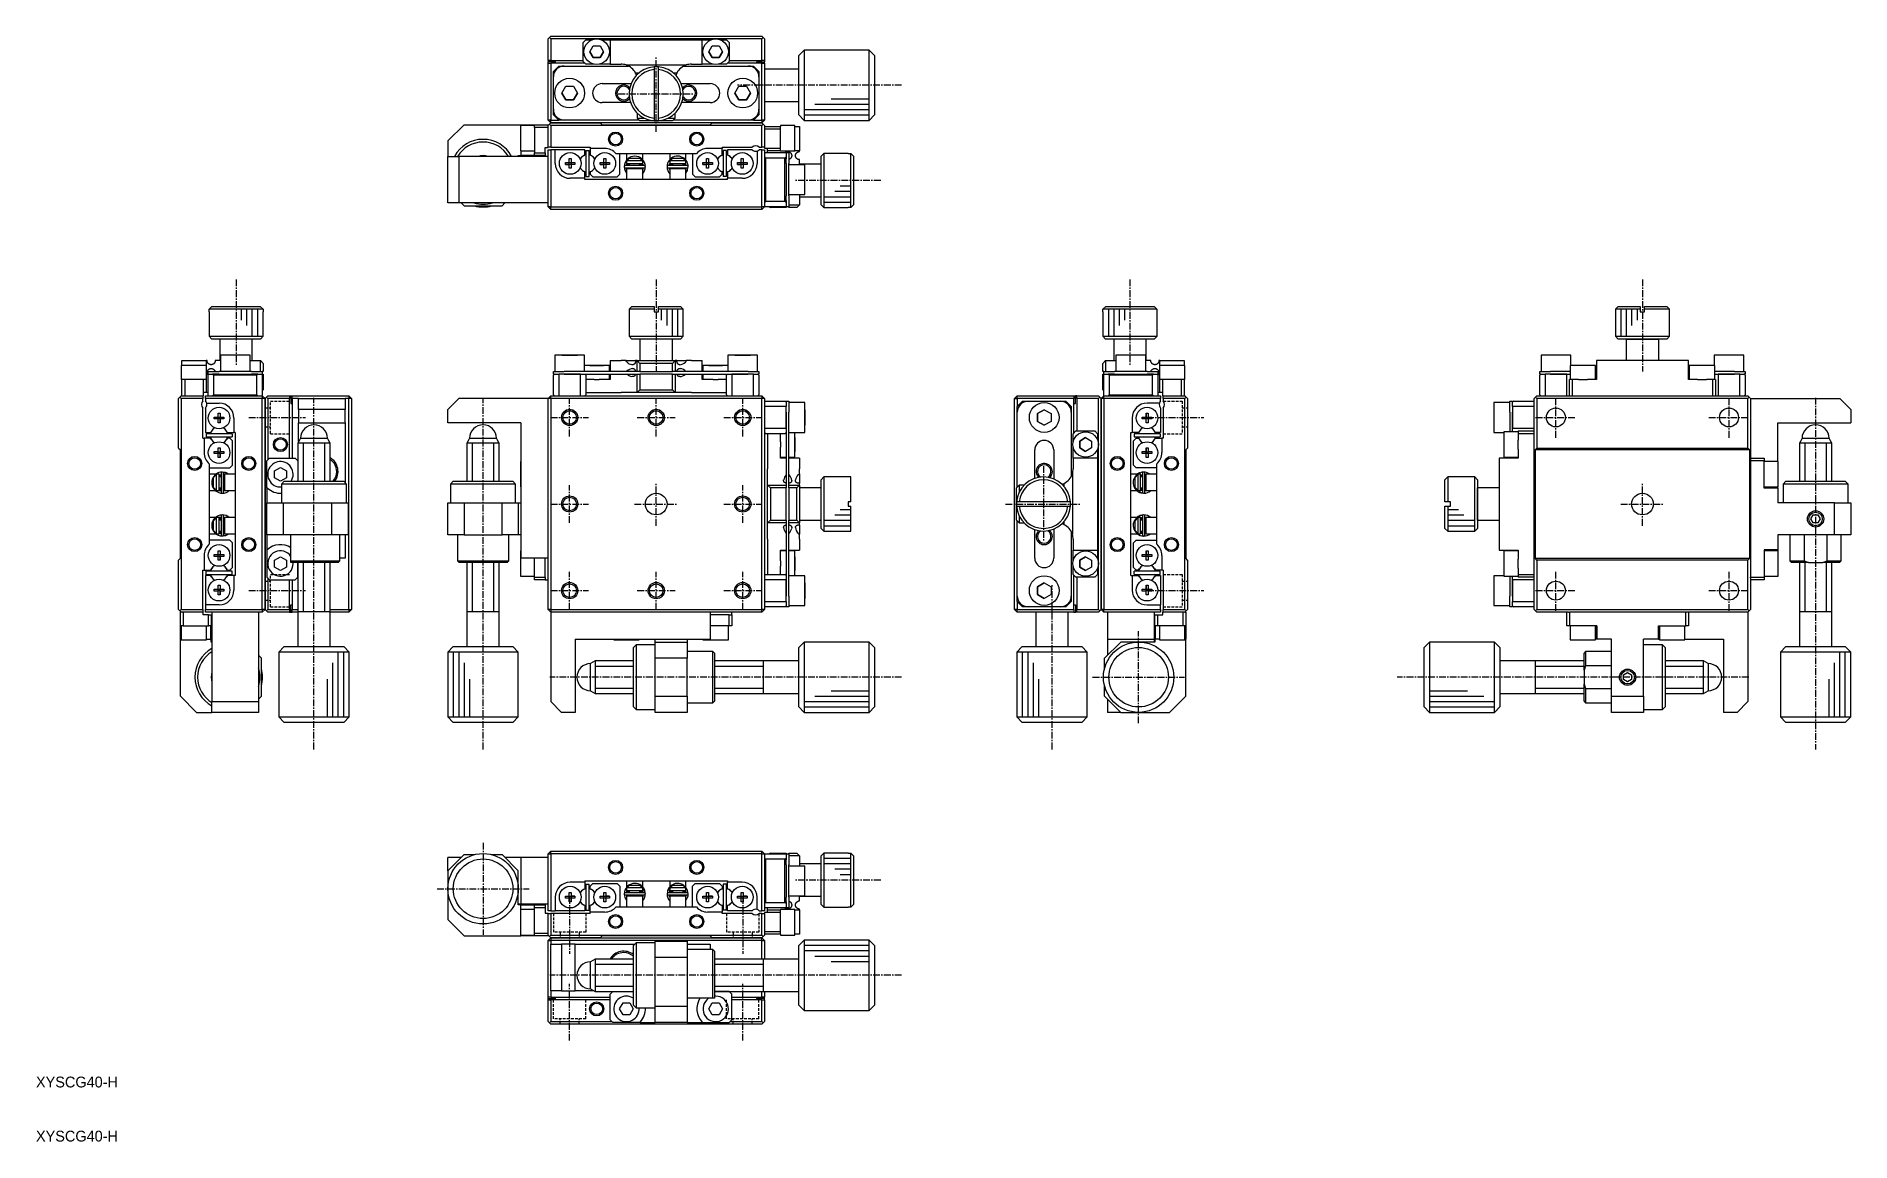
# Model space of a CAD drawing. Extents: x 10 to 345, y 10 to 214.
import ezdxf

# ---------------------------------------------------------------- set-up
doc = ezdxf.new("R2010")
doc.units = 0
doc.linetypes.add('CENTER', pattern=[2, 1.25, -0.25, 0.25, -0.25])
doc.linetypes.add('DASHED', pattern=[0.75, 0.5, -0.25])
doc.layers.get('0').update_dxf_attribs({"linetype": 'CONTINUOUS'})
doc.layers.add('CENTER', color=1, linetype='CENTER')
doc.styles.get("Standard").update_dxf_attribs({"font": 'FGP教科書体NT-M'})

msp = doc.modelspace()

# ---------------------------------------------------------------- texts
at = {"color": 7, "linetype": 'CONTINUOUS'}
for p in [(10, 20), (10, 10)]:
    msp.add_text('XYSCG40-H', height=2, dxfattribs=at).set_placement(p)

# ---------------------------------------------------------------- linework, layer by layer
at = {"color": 7, "linetype": 'CONTINUOUS'}
for p, q in [((104.65, 213.77), (104.9, 214.02)), ((104.65, 209.77), (104.65, 213.77)), ((104.9, 214.02), (105.15, 214.27)), ((104.9, 214.02), (105.15, 213.77)), ((105.15, 214.27), (144.15, 214.27)), ((105.15, 213.77), (105.15, 209.77)), ((113.65, 213.77), (105.15, 213.77)), ((111.15, 213.12), (111.65, 213.62)), ((111.15, 209.62), (111.15, 213.12)), ((111.65, 213.62), (112.83, 213.62)), ((112.38, 211.42), (113.02, 212.52)), ((113.02, 210.32), (112.38, 211.42)), ((112.38, 211.42), (113.02, 210.32)), ((113.02, 212.52), (114.29, 212.52)), ((135.65, 213.77), (113.65, 213.77)), ((114.29, 212.52), (114.92, 211.42)), ((114.92, 211.42), (114.29, 210.32)), ((114.29, 210.32), (114.92, 211.42)), ((114.48, 213.62), (116.15, 213.62)), ((116.15, 213.62), (116.15, 209.12)), ((116.15, 213.62), (133.15, 213.62)), ((133.15, 209.12), (133.15, 213.62)), ((133.15, 213.62), (134.83, 213.62)), ((134.38, 211.42), (135.02, 212.52)), ((135.02, 210.32), (134.38, 211.42)), ((134.38, 211.42), (135.02, 210.32)), ((135.02, 212.52), (136.29, 212.52)), ((144.15, 213.77), (135.65, 213.77)), ((136.29, 212.52), (136.92, 211.42)), ((136.92, 211.42), (136.29, 210.32)), ((136.29, 210.32), (136.92, 211.42)), ((136.48, 213.62), (137.65, 213.62)), ((137.65, 213.62), (138.15, 213.12)), ((138.15, 213.12), (138.15, 209.62)), ((144.4, 214.02), (144.15, 214.27)), ((144.15, 213.77), (144.4, 214.02)), ((144.15, 209.77), (144.15, 213.77)), ((144.4, 214.02), (144.65, 213.77)), ((144.65, 213.77), (144.65, 209.77)), ((152, 211.72), (151, 210.72)), ((152, 211.72), (152, 198.72)), ((164, 211.72), (152, 211.72)), ((164, 205.16), (164, 211.72)), ((165, 210.72), (164, 211.72)), ((105.15, 209.77), (104.65, 209.77)), ((104.65, 209.77), (104.65, 209.52)), ((106.05, 209.52), (104.65, 209.52)), ((104.65, 209.27), (104.65, 209.52)), ((104.65, 198.77), (104.65, 209.27)), ((104.65, 209.27), (105.15, 209.27)), ((105.15, 209.77), (111.15, 209.77)), ((105.15, 209.27), (105.15, 198.77)), ((111.5, 209.27), (105.15, 209.27)), ((105.65, 207.77), (105.85, 207.97)), ((106.65, 208.77), (105.85, 207.97)), ((105.85, 207.97), (105.85, 207.64)), ((106.05, 209.27), (106.05, 209.52)), ((106.65, 208.77), (107.65, 208.77)), ((107.65, 208.77), (119.56, 208.77)), ((111.65, 209.12), (111.15, 209.62)), ((113.17, 209.12), (111.65, 209.12)), ((114.29, 210.32), (113.02, 210.32)), ((113.02, 210.32), (114.29, 210.32)), ((116.15, 209.12), (114.13, 209.12)), ((116.15, 209.12), (118.15, 209.12)), ((119.09, 208.97), (130.22, 208.97)), ((124.25, 208.6), (124.25, 208.1)), ((124.25, 208.1), (124.25, 199.13)), ((125.05, 208.1), (125.05, 208.6)), ((125.05, 199.13), (125.05, 208.1)), ((129.75, 208.77), (141.65, 208.77)), ((131.15, 209.12), (133.15, 209.12)), ((135.17, 209.12), (133.15, 209.12)), ((136.29, 210.32), (135.02, 210.32)), ((135.02, 210.32), (136.29, 210.32)), ((137.65, 209.12), (136.13, 209.12)), ((138.15, 209.62), (137.65, 209.12)), ((144.15, 209.27), (137.8, 209.27)), ((138.15, 209.77), (144.15, 209.77)), ((141.65, 208.77), (142.65, 208.77)), ((143.45, 207.97), (142.65, 208.77)), ((143.25, 209.52), (144.65, 209.52)), ((143.25, 209.27), (143.25, 209.52)), ((143.45, 207.64), (143.45, 207.97)), ((143.45, 207.97), (143.65, 207.77)), ((144.65, 209.77), (144.15, 209.77)), ((144.15, 198.77), (144.15, 209.27)), ((144.15, 209.27), (144.65, 209.27)), ((144.65, 209.77), (144.65, 209.52)), ((144.65, 209.27), (144.65, 209.52)), ((144.65, 209.27), (144.65, 198.77)), ((151, 208.22), (144.65, 208.22)), ((151, 199.72), (151, 210.72)), ((165, 210.72), (165, 205.17)), ((105.65, 206.77), (105.65, 207.77)), ((105.65, 200.77), (105.65, 206.77)), ((107.21, 203.77), (107.93, 205.02)), ((107.93, 205.02), (109.37, 205.02)), ((109.37, 205.02), (110.1, 203.77)), ((114.65, 205.52), (120.03, 205.52)), ((121.46, 207.47), (120.83, 207.47)), ((128.47, 207.47), (127.84, 207.47)), ((129.28, 205.52), (134.65, 205.52)), ((139.21, 203.77), (139.93, 205.02)), ((139.93, 205.02), (141.37, 205.02)), ((141.37, 205.02), (142.1, 203.77)), ((143.65, 207.77), (143.65, 206.77)), ((143.65, 206.77), (143.65, 200.77)), ((164, 198.72), (164, 205.16)), ((165, 205.17), (165, 199.72)), ((107.93, 202.52), (107.21, 203.77)), ((107.21, 203.77), (107.93, 202.52)), ((109.37, 202.52), (107.93, 202.52)), ((107.93, 202.52), (109.37, 202.52)), ((110.1, 203.77), (109.37, 202.52)), ((109.37, 202.52), (110.1, 203.77)), ((119.91, 202.02), (114.65, 202.02)), ((134.65, 202.02), (129.39, 202.02)), ((139.93, 202.52), (139.21, 203.77)), ((139.21, 203.77), (139.93, 202.52)), ((141.37, 202.52), (139.93, 202.52)), ((139.93, 202.52), (141.37, 202.52)), ((142.1, 203.77), (141.37, 202.52)), ((141.37, 202.52), (142.1, 203.77)), ((144.65, 202.22), (151, 202.22)), ((89.15, 197.92), (86.15, 194.92)), ((89.15, 197.92), (99.65, 197.92)), ((99.65, 197.85), (99.65, 197.92)), ((99.65, 197.92), (102.15, 197.92)), ((102.15, 197.92), (104.65, 197.92)), ((102.15, 197.42), (102.15, 197.92)), ((105.15, 198.77), (104.65, 198.77)), ((105.15, 198.27), (104.65, 198.77)), ((104.65, 197.77), (104.9, 198.02)), ((104.65, 197.92), (104.65, 197.77)), ((105.15, 198.27), (104.9, 198.02)), ((104.9, 198.02), (105.15, 197.77)), ((105.15, 198.77), (106.65, 198.77)), ((105.15, 198.27), (105.15, 198.77)), ((144.15, 198.27), (105.15, 198.27)), ((105.15, 198.27), (114.3, 198.27)), ((105.65, 199.77), (105.65, 200.77)), ((105.85, 199.57), (105.65, 199.77)), ((105.85, 199.89), (105.85, 199.57)), ((105.85, 199.57), (106.65, 198.77)), ((107.65, 198.77), (106.65, 198.77)), ((121.5, 198.77), (107.65, 198.77)), ((114.65, 197.92), (114.3, 198.27)), ((114.65, 197.92), (134.65, 197.92)), ((121.15, 200.04), (121.15, 199.12)), ((121.15, 199.12), (122.47, 199.12)), ((121.65, 198.62), (121.15, 199.12)), ((124.65, 198.62), (121.65, 198.62)), ((124.25, 199.13), (124.25, 198.63)), ((127.65, 198.62), (124.65, 198.62)), ((125.05, 198.63), (125.05, 199.13)), ((126.83, 199.12), (128.15, 199.12)), ((128.15, 199.12), (127.65, 198.62)), ((141.65, 198.77), (127.8, 198.77)), ((128.15, 199.12), (128.15, 200.04)), ((135, 198.27), (134.65, 197.92)), ((135, 198.27), (144.15, 198.27)), ((142.65, 198.77), (141.65, 198.77)), ((142.65, 198.77), (143.45, 199.57)), ((142.65, 198.77), (144.15, 198.77)), ((143.45, 199.57), (143.45, 199.89)), ((143.65, 199.77), (143.45, 199.57)), ((143.65, 200.77), (143.65, 199.77)), ((144.15, 198.77), (144.15, 198.27)), ((144.65, 198.77), (144.15, 198.27)), ((144.65, 198.77), (144.15, 198.77)), ((144.4, 198.02), (144.15, 198.27)), ((144.15, 197.77), (144.4, 198.02)), ((144.4, 198.02), (144.65, 197.77)), ((151, 199.72), (152, 198.72)), ((152, 198.72), (164, 198.72)), ((164, 198.72), (165, 199.72)), ((86.15, 194.92), (86.15, 192.07)), ((99.55, 197.77), (99.55, 193.07)), ((102.15, 197.77), (99.55, 197.77)), ((99.65, 197.85), (99.65, 197.77)), ((102.15, 197.85), (99.65, 197.85)), ((104.65, 197.42), (102.15, 197.42)), ((102.15, 197.42), (102.15, 192.72)), ((104.65, 193.77), (104.65, 197.77)), ((105.15, 197.77), (105.15, 193.77)), ((144.15, 197.77), (105.15, 197.77)), ((144.15, 193.77), (144.15, 197.77)), ((144.65, 197.77), (144.65, 193.77)), ((144.65, 197.62), (147.65, 197.62)), ((147.65, 197.12), (144.65, 197.12)), ((147.65, 197.77), (147.65, 197.62)), ((150.25, 197.77), (147.65, 197.77)), ((147.65, 197.12), (147.65, 197.62)), ((147.65, 193.62), (147.65, 197.12)), ((150.25, 193.07), (150.25, 197.77)), ((150.25, 197.62), (151.15, 197.62)), ((151.15, 197.62), (151.15, 193.12)), ((86.15, 183.47), (86.15, 192.07)), ((86.15, 192.07), (88.15, 192.07)), ((88.15, 192.07), (88.15, 183.47)), ((104.65, 192.07), (88.15, 192.07)), ((99.15, 192.07), (99.15, 192.22)), ((99.15, 192.22), (99.65, 192.22)), ((99.55, 193.07), (102.15, 193.07)), ((99.65, 193.07), (99.65, 192.26)), ((99.65, 192.26), (102.15, 192.26)), ((99.65, 192.22), (99.65, 192.26)), ((102.15, 192.22), (99.65, 192.22)), ((102.15, 192.72), (104.15, 192.72)), ((102.15, 192.22), (102.15, 192.72)), ((104.15, 192.22), (102.15, 192.22)), ((104.15, 193.72), (104.65, 193.72)), ((104.15, 192.72), (104.15, 193.72)), ((104.15, 192.72), (104.15, 192.22)), ((104.65, 193.72), (104.65, 193.77)), ((105.15, 193.77), (104.65, 193.77)), ((104.65, 192.07), (104.65, 193.27)), ((104.65, 193.27), (105.15, 193.27)), ((104.65, 183.47), (104.65, 192.07)), ((104.65, 183.47), (104.65, 192.07)), ((105.15, 193.77), (112.45, 193.77)), ((105.15, 193.27), (105.15, 182.77)), ((106, 193.27), (105.15, 193.27)), ((106, 190.77), (106, 193.27)), ((111.45, 193.27), (106, 193.27)), ((108.57, 191.65), (108.93, 191.65)), ((108.57, 190.95), (108.57, 191.65)), ((108.93, 191.65), (108.93, 190.95)), ((111.19, 192.17), (111.45, 192.32)), ((111.45, 192.32), (111.45, 193.27)), ((111.65, 193.17), (112.25, 193.17)), ((111.65, 193.17), (111.65, 188.37)), ((112.25, 188.37), (112.25, 193.17)), ((112.45, 193.77), (112.45, 193.52)), ((115.15, 193.52), (112.45, 193.52)), ((112.45, 193.52), (112.45, 192.32)), ((112.71, 192.17), (112.45, 192.32)), ((114.97, 191.65), (115.33, 191.65)), ((114.97, 190.95), (114.97, 191.65)), ((115.33, 191.65), (115.33, 190.95)), ((132.07, 192.57), (117.23, 192.57)), ((117.95, 188.77), (117.95, 192.57)), ((119.15, 192.57), (119.15, 191.34)), ((119.15, 191.34), (119.15, 191.34)), ((119.21, 191.27), (119.15, 191.27)), ((119.15, 191.27), (119.15, 190.77)), ((119.21, 191.27), (119.74, 191.77)), ((122.1, 191.27), (119.21, 191.27)), ((119.74, 191.77), (121.57, 191.77)), ((121.57, 191.77), (122.1, 191.27)), ((122.15, 191.27), (122.1, 191.27)), ((122.15, 191.46), (122.15, 192.57)), ((122.15, 191.46), (122.15, 191.46)), ((122.15, 190.77), (122.15, 191.27)), ((127.15, 192.57), (127.15, 191.46)), ((127.21, 191.27), (127.15, 191.27)), ((127.15, 191.27), (127.15, 190.77)), ((127.21, 191.27), (127.74, 191.77)), ((130.1, 191.27), (127.21, 191.27)), ((127.74, 191.77), (129.57, 191.77)), ((129.57, 191.77), (130.1, 191.27)), ((130.15, 191.27), (130.1, 191.27)), ((130.15, 191.34), (130.15, 192.57)), ((130.15, 190.77), (130.15, 191.27)), ((131.35, 192.57), (131.35, 188.77)), ((133.97, 191.65), (134.33, 191.65)), ((133.97, 190.95), (133.97, 191.65)), ((136.85, 193.52), (134.15, 193.52)), ((134.33, 191.65), (134.33, 190.95)), ((136.59, 192.17), (136.85, 192.32)), ((136.85, 193.77), (142.39, 193.77)), ((136.85, 193.77), (136.85, 193.52)), ((136.85, 192.32), (136.85, 193.52)), ((137.05, 193.17), (137.05, 188.37)), ((137.65, 193.17), (137.05, 193.17)), ((137.65, 188.37), (137.65, 193.17)), ((137.85, 193.27), (137.85, 192.32)), ((142.39, 193.27), (137.85, 193.27)), ((138.11, 192.17), (137.85, 192.32)), ((140.37, 191.65), (140.73, 191.65)), ((140.37, 190.95), (140.37, 191.65)), ((140.73, 191.65), (140.73, 190.95)), ((143.3, 193.05), (143.3, 190.77)), ((143.71, 193.77), (144.15, 193.77)), ((144.15, 193.27), (143.71, 193.27)), ((144.65, 193.77), (144.15, 193.77)), ((144.15, 182.77), (144.15, 193.27)), ((144.15, 193.27), (144.65, 193.27)), ((144.65, 193.77), (144.65, 193.62)), ((144.65, 193.62), (145.25, 193.62)), ((144.65, 193.27), (144.65, 182.77)), ((144.65, 192.77), (148.65, 192.77)), ((144.65, 191.97), (144.85, 191.77)), ((144.85, 191.77), (144.85, 183.77)), ((148.45, 191.77), (144.85, 191.77)), ((145.25, 193.62), (147.65, 193.62)), ((145.25, 193.12), (145.25, 193.62)), ((147.65, 193.12), (145.25, 193.12)), ((145.25, 192.77), (145.25, 193.12)), ((147.65, 193.12), (147.65, 193.62)), ((147.65, 193.12), (147.65, 193.07)), ((147.65, 193.07), (150.25, 193.07)), ((148.44, 192.77), (148.47, 192.79)), ((148.45, 191.77), (148.65, 191.97)), ((148.45, 183.77), (148.45, 191.77)), ((148.47, 192.79), (148.51, 192.82)), ((148.51, 192.82), (148.55, 192.85)), ((148.55, 192.85), (148.59, 192.87)), ((148.59, 192.87), (148.64, 192.9)), ((148.64, 192.9), (148.66, 192.91)), ((148.65, 192.77), (148.65, 191.97)), ((148.65, 192.77), (149.15, 192.77)), ((148.65, 191.97), (148.65, 191.64)), ((148.65, 191.64), (148.65, 191.97)), ((148.65, 190.77), (148.65, 191.64)), ((148.66, 192.91), (148.69, 192.92)), ((148.69, 192.92), (148.71, 192.93)), ((148.71, 192.93), (148.74, 192.94)), ((148.74, 192.94), (148.77, 192.94)), ((148.77, 192.94), (148.78, 192.95)), ((148.78, 192.95), (148.8, 192.95)), ((148.8, 192.95), (148.81, 192.95)), ((148.81, 192.95), (148.83, 192.96)), ((148.83, 192.96), (148.85, 192.96)), ((148.85, 192.96), (148.86, 192.96)), ((148.86, 192.96), (148.87, 192.96)), ((148.87, 192.96), (148.89, 192.96)), ((148.89, 192.96), (148.9, 192.96)), ((148.9, 192.96), (148.91, 192.96)), ((148.91, 192.96), (148.92, 192.96)), ((148.92, 192.96), (148.93, 192.97)), ((148.93, 192.97), (148.94, 192.97)), ((148.94, 192.97), (148.95, 192.97)), ((148.95, 192.97), (148.96, 192.97)), ((148.96, 192.97), (148.98, 192.97)), ((148.98, 192.97), (148.99, 192.96)), ((148.99, 192.96), (149, 192.96)), ((149, 192.96), (149.01, 192.96)), ((149.01, 192.96), (149.02, 192.96)), ((149.02, 192.96), (149.03, 192.96)), ((149.03, 192.96), (149.04, 192.96)), ((149.04, 192.96), (149.05, 192.96)), ((149.05, 192.96), (149.07, 192.96)), ((149.07, 192.96), (149.08, 192.95)), ((149.08, 192.95), (149.09, 192.95)), ((149.09, 192.95), (149.11, 192.95)), ((149.11, 192.95), (149.13, 192.94)), ((149.13, 192.94), (149.15, 192.94)), ((149.15, 192.94), (149.18, 192.93)), ((149.15, 192.77), (149.15, 190.77)), ((149.18, 191.5), (149.15, 191.49)), ((149.18, 192.93), (149.21, 192.92)), ((149.2, 191.51), (149.18, 191.5)), ((149.23, 191.52), (149.2, 191.51)), ((149.21, 192.92), (149.23, 192.91)), ((149.23, 192.91), (149.25, 192.9)), ((149.26, 191.53), (149.23, 191.52)), ((149.25, 192.9), (149.28, 192.89)), ((149.29, 191.54), (149.26, 191.53)), ((149.28, 192.89), (149.33, 192.86)), ((149.32, 191.56), (149.29, 191.54)), ((149.34, 191.58), (149.32, 191.56)), ((149.33, 192.86), (149.37, 192.84)), ((149.37, 191.59), (149.34, 191.58)), ((149.37, 192.84), (149.42, 192.8)), ((149.4, 191.61), (149.37, 191.59)), ((149.42, 191.63), (149.4, 191.61)), ((149.42, 192.8), (149.46, 192.77)), ((149.45, 191.65), (149.42, 191.63)), ((149.47, 191.67), (149.45, 191.65)), ((149.46, 192.77), (149.49, 192.73)), ((149.49, 191.69), (149.47, 191.67)), ((149.49, 192.73), (149.53, 192.69)), ((149.51, 191.72), (149.49, 191.69)), ((149.53, 191.74), (149.51, 191.72)), ((149.53, 192.69), (149.56, 192.65)), ((149.55, 191.76), (149.53, 191.74)), ((149.57, 191.79), (149.55, 191.76)), ((149.56, 192.65), (149.6, 192.6)), ((149.58, 191.81), (149.57, 191.79)), ((149.6, 191.83), (149.58, 191.81)), ((149.6, 192.6), (149.62, 192.55)), ((149.61, 191.86), (149.6, 191.83)), ((149.63, 191.9), (149.61, 191.86)), ((149.62, 192.55), (149.64, 192.5)), ((149.64, 191.93), (149.63, 191.9)), ((149.64, 192.5), (149.66, 192.46)), ((149.66, 191.96), (149.64, 191.93)), ((149.66, 192.46), (149.67, 192.42)), ((149.67, 192), (149.66, 191.96)), ((149.67, 192.42), (149.69, 192.37)), ((149.68, 192.04), (149.67, 192)), ((149.69, 192.08), (149.68, 192.04)), ((149.69, 192.37), (149.69, 192.32)), ((149.69, 192.32), (149.7, 192.28)), ((149.7, 192.13), (149.69, 192.08)), ((149.7, 192.28), (149.7, 192.23)), ((149.7, 192.23), (149.7, 192.18)), ((149.7, 192.18), (149.7, 192.13)), ((151.15, 193.12), (150.25, 193.12)), ((150.4, 192.25), (150.41, 192.29)), ((150.4, 192.21), (150.4, 192.25)), ((150.4, 192.16), (150.4, 192.21)), ((150.41, 192.12), (150.4, 192.16)), ((150.41, 192.34), (150.42, 192.38)), ((150.41, 192.29), (150.41, 192.34)), ((150.42, 192.07), (150.41, 192.12)), ((150.42, 192.38), (150.43, 192.43)), ((150.42, 192.04), (150.42, 192.07)), ((150.43, 192), (150.42, 192.04)), ((150.43, 192.43), (150.45, 192.48)), ((150.44, 191.97), (150.43, 192)), ((150.46, 191.93), (150.44, 191.97)), ((150.45, 192.48), (150.47, 192.53)), ((150.47, 191.9), (150.46, 191.93)), ((150.47, 192.53), (150.5, 192.58)), ((150.49, 191.87), (150.47, 191.9)), ((150.5, 191.84), (150.49, 191.87)), ((150.5, 192.58), (150.52, 192.62)), ((150.52, 191.81), (150.5, 191.84)), ((150.52, 192.62), (150.55, 192.66)), ((150.55, 191.77), (150.52, 191.81)), ((150.55, 192.66), (150.58, 192.7)), ((150.57, 191.74), (150.55, 191.77)), ((150.59, 191.72), (150.57, 191.74)), ((150.58, 192.7), (150.62, 192.74)), ((150.62, 191.69), (150.59, 191.72)), ((150.62, 192.74), (150.65, 192.78)), ((150.64, 191.67), (150.62, 191.69)), ((150.67, 191.64), (150.64, 191.67)), ((150.65, 192.78), (150.69, 192.81)), ((150.7, 191.62), (150.67, 191.64)), ((150.69, 192.81), (150.74, 192.84)), ((150.73, 191.6), (150.7, 191.62)), ((150.75, 191.58), (150.73, 191.6)), ((150.74, 192.84), (150.77, 192.86)), ((150.77, 191.57), (150.75, 191.58)), ((150.77, 192.86), (150.81, 192.88)), ((150.8, 191.55), (150.77, 191.57)), ((150.82, 191.54), (150.8, 191.55)), ((150.81, 192.88), (150.85, 192.9)), ((150.85, 191.53), (150.82, 191.54)), ((150.85, 192.9), (150.88, 192.91)), ((150.87, 191.52), (150.85, 191.53)), ((150.9, 191.51), (150.87, 191.52)), ((150.88, 192.91), (150.9, 192.92)), ((150.9, 192.92), (150.92, 192.93)), ((150.93, 191.5), (150.9, 191.51)), ((150.92, 192.93), (150.95, 192.94)), ((150.95, 191.49), (150.93, 191.5)), ((150.95, 192.94), (150.97, 192.94)), ((150.98, 191.48), (150.95, 191.49)), ((150.97, 192.94), (151, 192.95)), ((151.01, 191.48), (150.98, 191.48)), ((151, 192.95), (151.02, 192.95)), ((151.04, 191.47), (151.01, 191.48)), ((151.02, 192.95), (151.03, 192.96)), ((151.03, 192.96), (151.05, 192.96)), ((151.07, 191.47), (151.04, 191.47)), ((151.05, 192.96), (151.06, 192.96)), ((151.06, 192.96), (151.08, 192.96)), ((151.1, 191.47), (151.07, 191.47)), ((151.08, 192.96), (151.09, 192.96)), ((151.09, 192.96), (151.1, 192.96)), ((151.1, 192.96), (151.11, 192.96)), ((151.12, 191.47), (151.1, 191.47)), ((151.11, 192.96), (151.13, 192.97)), ((151.15, 191.47), (151.12, 191.47)), ((151.13, 192.97), (151.14, 192.97)), ((151.14, 192.97), (151.15, 192.97)), ((151.15, 192.97), (151.15, 193.12)), ((151.15, 190.52), (151.15, 191.47)), ((155.65, 192.62), (155.15, 192.12)), ((155.15, 183.12), (155.15, 192.12)), ((155.65, 192.62), (155.65, 182.62)), ((160.15, 192.62), (155.65, 192.62)), ((160.15, 192.62), (160.15, 192.6)), ((160.15, 192.6), (160.65, 192.6)), ((160.65, 182.63), (160.65, 192.6)), ((160.65, 192.6), (161.15, 192.1)), ((161.15, 192.1), (161.15, 183.13)), ((107.87, 190.95), (108.57, 190.95)), ((107.87, 190.59), (107.87, 190.95)), ((108.57, 190.59), (107.87, 190.59)), ((107.87, 190.59), (108.57, 190.59)), ((108.58, 190.94), (108.57, 190.95)), ((108.58, 190.6), (108.57, 190.59)), ((108.57, 189.88), (108.57, 190.59)), ((108.93, 189.88), (108.57, 189.88)), ((108.58, 190.94), (108.92, 190.94)), ((108.58, 190.6), (108.58, 190.94)), ((108.92, 190.6), (108.58, 190.6)), ((111.45, 188.02), (108.75, 188.02)), ((108.92, 190.94), (108.93, 190.95)), ((108.92, 190.94), (108.92, 190.6)), ((108.92, 190.6), (108.93, 190.59)), ((108.93, 190.95), (109.64, 190.95)), ((108.93, 190.59), (108.93, 189.88)), ((109.64, 190.59), (108.93, 190.59)), ((109.64, 190.59), (108.93, 190.59)), ((109.64, 190.95), (109.64, 190.59)), ((111.45, 189.21), (111.19, 189.36)), ((111.45, 188.02), (111.45, 189.21)), ((111.45, 187.77), (111.45, 188.02)), ((111.65, 188.37), (112.25, 188.37)), ((112.45, 189.21), (112.71, 189.36)), ((112.45, 189.21), (112.45, 188.77)), ((112.45, 188.77), (112.95, 188.27)), ((112.95, 188.27), (117.45, 188.27)), ((114.27, 190.95), (114.97, 190.95)), ((114.27, 190.59), (114.27, 190.95)), ((114.97, 190.59), (114.27, 190.59)), ((114.27, 190.59), (114.97, 190.59)), ((114.98, 190.94), (114.97, 190.95)), ((114.98, 190.6), (114.97, 190.59)), ((114.97, 189.88), (114.97, 190.59)), ((115.33, 189.88), (114.97, 189.88)), ((114.98, 190.94), (115.32, 190.94)), ((114.98, 190.6), (114.98, 190.94)), ((115.32, 190.6), (114.98, 190.6)), ((115.32, 190.94), (115.33, 190.95)), ((115.32, 190.94), (115.32, 190.6)), ((115.32, 190.6), (115.33, 190.59)), ((115.33, 190.95), (116.04, 190.95)), ((115.33, 190.59), (115.33, 189.88)), ((116.04, 190.59), (115.33, 190.59)), ((116.04, 190.59), (115.33, 190.59)), ((116.04, 190.95), (116.04, 190.59)), ((117.45, 188.27), (117.95, 188.77)), ((118.75, 190.13), (118.88, 189.45)), ((118.86, 189.75), (118.85, 189.72)), ((118.85, 189.72), (118.85, 189.68)), ((118.85, 189.68), (118.85, 189.65)), ((118.85, 189.65), (118.85, 189.61)), ((118.85, 189.61), (118.85, 189.58)), ((118.85, 189.58), (118.86, 189.55)), ((118.87, 189.82), (118.86, 189.79)), ((118.86, 189.79), (118.86, 189.75)), ((118.86, 189.55), (118.87, 189.51)), ((118.88, 189.85), (118.87, 189.82)), ((118.87, 189.51), (118.88, 189.48)), ((118.89, 189.89), (118.88, 189.85)), ((118.88, 189.48), (118.89, 189.45)), ((118.9, 189.92), (118.89, 189.89)), ((118.89, 189.45), (118.9, 189.41)), ((118.91, 189.95), (118.9, 189.92)), ((118.9, 189.41), (118.9, 189.4)), ((118.9, 189.4), (118.9, 189.39)), ((118.9, 189.39), (118.91, 189.39)), ((118.92, 189.96), (118.91, 189.95)), ((118.91, 189.39), (119.15, 189.46)), ((118.91, 189.4), (119.15, 188.97)), ((118.91, 189.39), (118.91, 189.39)), ((118.91, 189.39), (118.91, 189.39)), ((118.91, 189.39), (118.92, 189.39)), ((118.92, 189.39), (118.93, 189.39)), ((118.93, 189.39), (118.93, 189.39)), ((118.93, 189.39), (118.94, 189.39)), ((118.94, 189.39), (118.95, 189.4)), ((122.45, 190.36), (118.95, 190.36)), ((118.95, 189.96), (122.45, 189.96)), ((118.95, 189.4), (118.96, 189.4)), ((118.96, 189.4), (118.97, 189.4)), ((118.97, 189.4), (118.98, 189.4)), ((118.98, 189.4), (119, 189.41)), ((119, 189.41), (119.01, 189.41)), ((119.01, 189.41), (119.02, 189.42)), ((119.02, 189.42), (119.04, 189.42)), ((119.04, 189.42), (119.05, 189.43)), ((119.05, 189.43), (119.06, 189.43)), ((119.06, 189.43), (119.08, 189.44)), ((119.08, 189.44), (119.09, 189.44)), ((119.09, 189.44), (119.11, 189.45)), ((119.11, 189.45), (119.12, 189.46)), ((119.12, 189.46), (119.14, 189.46)), ((119.14, 189.46), (119.15, 189.47)), ((119.15, 190.77), (122.15, 190.77)), ((122.15, 189.77), (119.15, 189.77)), ((119.15, 189.77), (119.15, 187.77)), ((119.16, 190.36), (119.27, 190.77)), ((119.2, 190.57), (119.65, 190.57)), ((119.27, 189.78), (119.28, 189.8)), ((119.27, 189.77), (119.27, 189.78)), ((119.27, 189.77), (119.27, 189.77)), ((119.28, 189.8), (119.29, 189.81)), ((119.29, 189.81), (119.3, 189.82)), ((119.3, 189.83), (119.31, 189.85)), ((119.3, 189.82), (119.3, 189.83)), ((119.31, 189.85), (119.32, 189.86)), ((119.32, 189.86), (119.33, 189.87)), ((119.33, 189.87), (119.34, 189.88)), ((119.34, 189.88), (119.35, 189.89)), ((119.35, 189.89), (119.37, 189.9)), ((119.37, 189.9), (119.38, 189.91)), ((119.38, 189.91), (119.39, 189.91)), ((119.39, 189.91), (119.4, 189.92)), ((119.4, 189.92), (119.42, 189.93)), ((119.42, 189.93), (119.43, 189.93)), ((119.43, 189.93), (119.44, 189.94)), ((119.44, 189.94), (119.46, 189.94)), ((119.46, 189.94), (119.47, 189.95)), ((119.47, 189.95), (119.49, 189.95)), ((119.49, 189.95), (119.5, 189.95)), ((119.5, 189.95), (119.51, 189.96)), ((119.51, 189.96), (119.53, 189.96)), ((119.53, 189.96), (119.54, 189.96)), ((119.54, 189.96), (119.55, 189.96)), ((119.65, 190.77), (119.65, 190.36)), ((119.65, 189.96), (119.65, 189.77)), ((121.65, 190.36), (121.65, 190.77)), ((121.65, 190.57), (122.15, 190.57)), ((121.65, 189.77), (121.65, 189.96)), ((121.85, 189.96), (121.86, 189.96)), ((121.86, 189.96), (121.88, 189.96)), ((121.88, 189.96), (121.89, 189.96)), ((121.89, 189.96), (121.91, 189.95)), ((121.91, 189.95), (121.92, 189.95)), ((121.92, 189.95), (121.93, 189.95)), ((121.93, 189.95), (121.95, 189.94)), ((121.95, 189.94), (121.96, 189.94)), ((121.96, 189.94), (121.98, 189.93)), ((121.98, 189.93), (121.99, 189.92)), ((121.99, 189.92), (122, 189.92)), ((122, 189.92), (122.01, 189.91)), ((122.01, 189.91), (122.03, 189.9)), ((122.03, 189.9), (122.04, 189.89)), ((122.04, 189.89), (122.05, 189.88)), ((122.05, 189.88), (122.06, 189.87)), ((122.06, 189.87), (122.07, 189.86)), ((122.07, 189.86), (122.08, 189.85)), ((122.08, 189.85), (122.09, 189.84)), ((122.09, 189.84), (122.1, 189.83)), ((122.1, 189.83), (122.11, 189.82)), ((122.11, 189.82), (122.11, 189.8)), ((122.11, 189.8), (122.12, 189.79)), ((122.12, 189.79), (122.13, 189.78)), ((122.13, 190.77), (122.24, 190.36)), ((122.13, 189.78), (122.13, 189.77)), ((122.15, 190.57), (122.15, 190.7)), ((122.15, 187.77), (122.15, 189.77)), ((122.19, 189.73), (122.15, 189.62)), ((122.24, 189.96), (122.19, 189.73)), ((122.49, 189.4), (122.51, 189.44)), ((122.49, 189.4), (122.49, 189.4)), ((122.49, 189.4), (122.49, 189.4)), ((122.49, 189.39), (122.49, 189.4)), ((122.51, 189.44), (122.51, 189.45)), ((122.51, 189.45), (122.51, 189.45)), ((122.51, 189.45), (122.51, 189.45)), ((122.51, 189.45), (122.51, 189.45)), ((122.51, 189.45), (122.51, 189.45)), ((122.51, 189.45), (122.51, 189.45)), ((122.51, 189.45), (122.52, 189.45)), ((122.51, 189.44), (122.51, 189.44)), ((122.52, 189.45), (122.52, 189.46)), ((122.52, 189.46), (122.52, 189.46)), ((126.79, 189.45), (126.79, 189.45)), ((126.79, 189.45), (126.79, 189.45)), ((126.79, 189.45), (126.79, 189.45)), ((126.79, 189.45), (126.79, 189.45)), ((126.79, 189.45), (126.79, 189.45)), ((126.79, 189.45), (126.81, 189.4)), ((126.81, 189.4), (126.81, 189.4)), ((126.81, 189.4), (126.81, 189.4)), ((126.81, 189.4), (126.81, 189.4)), ((126.81, 189.39), (126.81, 189.4)), ((130.35, 190.36), (126.85, 190.36)), ((126.85, 189.96), (130.35, 189.96)), ((127.07, 190.36), (127.18, 190.77)), ((127.11, 189.73), (127.07, 189.96)), ((127.15, 189.62), (127.11, 189.73)), ((127.15, 190.77), (130.15, 190.77)), ((127.15, 190.7), (127.15, 190.7)), ((127.15, 190.7), (127.15, 190.57)), ((127.15, 190.57), (127.65, 190.57)), ((130.15, 189.77), (127.15, 189.77)), ((127.15, 189.77), (127.15, 187.77)), ((127.17, 189.77), (127.18, 189.77)), ((127.18, 189.78), (127.19, 189.8)), ((127.18, 189.77), (127.18, 189.78)), ((127.19, 189.81), (127.2, 189.82)), ((127.19, 189.8), (127.19, 189.81)), ((127.2, 189.82), (127.21, 189.83)), ((127.21, 189.83), (127.22, 189.85)), ((127.22, 189.85), (127.23, 189.86)), ((127.23, 189.86), (127.24, 189.87)), ((127.24, 189.87), (127.25, 189.88)), ((127.25, 189.88), (127.26, 189.89)), ((127.26, 189.89), (127.27, 189.9)), ((127.27, 189.9), (127.28, 189.91)), ((127.28, 189.91), (127.3, 189.91)), ((127.3, 189.91), (127.31, 189.92)), ((127.31, 189.92), (127.32, 189.93)), ((127.32, 189.93), (127.34, 189.93)), ((127.34, 189.93), (127.35, 189.94)), ((127.35, 189.94), (127.36, 189.94)), ((127.36, 189.94), (127.38, 189.95)), ((127.38, 189.95), (127.39, 189.95)), ((127.39, 189.95), (127.41, 189.95)), ((127.41, 189.95), (127.42, 189.96)), ((127.42, 189.96), (127.44, 189.96)), ((127.44, 189.96), (127.45, 189.96)), ((127.45, 189.96), (127.46, 189.96)), ((127.65, 190.77), (127.65, 190.36)), ((127.65, 189.96), (127.65, 189.77)), ((129.65, 190.36), (129.65, 190.77)), ((129.65, 190.57), (130.1, 190.57)), ((129.65, 189.77), (129.65, 189.96)), ((129.75, 189.96), (129.77, 189.96)), ((129.77, 189.96), (129.78, 189.96)), ((129.78, 189.96), (129.8, 189.96)), ((129.8, 189.96), (129.81, 189.95)), ((129.81, 189.95), (129.83, 189.95)), ((129.83, 189.95), (129.84, 189.95)), ((129.84, 189.95), (129.85, 189.94)), ((129.85, 189.94), (129.87, 189.94)), ((129.87, 189.94), (129.88, 189.93)), ((129.88, 189.93), (129.9, 189.92)), ((129.9, 189.92), (129.91, 189.92)), ((129.91, 189.92), (129.92, 189.91)), ((129.92, 189.91), (129.93, 189.9)), ((129.93, 189.9), (129.94, 189.89)), ((129.94, 189.89), (129.96, 189.88)), ((129.96, 189.88), (129.97, 189.87)), ((129.97, 189.87), (129.98, 189.86)), ((129.98, 189.86), (129.99, 189.85)), ((129.99, 189.85), (130, 189.84)), ((130, 189.84), (130, 189.83)), ((130, 189.83), (130.01, 189.82)), ((130.01, 189.82), (130.02, 189.8)), ((130.02, 189.8), (130.03, 189.79)), ((130.03, 190.77), (130.14, 190.36)), ((130.03, 189.79), (130.03, 189.78)), ((130.03, 189.78), (130.04, 189.77)), ((130.15, 187.77), (130.15, 189.77)), ((130.17, 189.46), (130.15, 189.47)), ((130.39, 189.39), (130.15, 189.46)), ((130.15, 188.97), (130.4, 189.4)), ((130.18, 189.46), (130.17, 189.46)), ((130.19, 189.45), (130.18, 189.46)), ((130.21, 189.44), (130.19, 189.45)), ((130.22, 189.44), (130.21, 189.44)), ((130.24, 189.43), (130.22, 189.44)), ((130.25, 189.43), (130.24, 189.43)), ((130.27, 189.42), (130.25, 189.43)), ((130.28, 189.42), (130.27, 189.42)), ((130.3, 189.41), (130.28, 189.42)), ((130.31, 189.41), (130.3, 189.41)), ((130.32, 189.4), (130.31, 189.41)), ((130.33, 189.4), (130.32, 189.4)), ((130.34, 189.4), (130.33, 189.4)), ((130.35, 189.4), (130.34, 189.4)), ((130.36, 189.39), (130.35, 189.4)), ((130.37, 189.39), (130.36, 189.39)), ((130.38, 189.39), (130.37, 189.39)), ((130.39, 189.39), (130.38, 189.39)), ((130.38, 189.39), (130.38, 189.39)), ((130.39, 189.39), (130.55, 190.13)), ((130.4, 189.93), (130.39, 189.96)), ((130.4, 189.39), (130.39, 189.39)), ((130.39, 189.39), (130.39, 189.39)), ((130.41, 189.9), (130.4, 189.93)), ((130.4, 189.4), (130.41, 189.43)), ((130.4, 189.4), (130.4, 189.39)), ((130.4, 189.39), (130.4, 189.39)), ((130.42, 189.87), (130.41, 189.9)), ((130.41, 189.43), (130.42, 189.46)), ((130.43, 189.83), (130.42, 189.87)), ((130.42, 189.46), (130.43, 189.49)), ((130.44, 189.8), (130.43, 189.83)), ((130.43, 189.49), (130.44, 189.52)), ((130.45, 189.76), (130.44, 189.8)), ((130.44, 189.52), (130.45, 189.56)), ((130.45, 189.73), (130.45, 189.76)), ((130.45, 189.7), (130.45, 189.73)), ((130.45, 189.66), (130.45, 189.7)), ((130.45, 189.63), (130.45, 189.66)), ((130.45, 189.59), (130.45, 189.63)), ((130.45, 189.56), (130.45, 189.59)), ((131.35, 188.77), (131.85, 188.27)), ((131.85, 188.27), (136.35, 188.27)), ((133.27, 190.95), (133.97, 190.95)), ((133.27, 190.59), (133.27, 190.95)), ((133.97, 190.59), (133.27, 190.59)), ((133.27, 190.59), (133.97, 190.59)), ((133.98, 190.94), (133.97, 190.95)), ((133.98, 190.6), (133.97, 190.59)), ((133.97, 189.88), (133.97, 190.59)), ((134.33, 189.88), (133.97, 189.88)), ((133.98, 190.94), (134.32, 190.94)), ((133.98, 190.6), (133.98, 190.94)), ((134.32, 190.6), (133.98, 190.6)), ((134.32, 190.94), (134.33, 190.95)), ((134.32, 190.94), (134.32, 190.6)), ((134.32, 190.6), (134.33, 190.59)), ((134.33, 190.95), (135.04, 190.95)), ((134.33, 190.59), (134.33, 189.88)), ((135.04, 190.59), (134.33, 190.59)), ((135.04, 190.59), (134.33, 190.59)), ((135.04, 190.95), (135.04, 190.59)), ((136.35, 188.27), (136.85, 188.77)), ((136.85, 189.21), (136.59, 189.36)), ((136.85, 188.77), (136.85, 189.21)), ((137.65, 188.37), (137.05, 188.37)), ((137.85, 189.21), (138.11, 189.36)), ((137.85, 189.21), (137.85, 188.02)), ((137.85, 187.77), (137.85, 188.02)), ((140.55, 188.02), (137.85, 188.02)), ((139.67, 190.95), (140.37, 190.95)), ((139.67, 190.59), (139.67, 190.95)), ((140.37, 190.59), (139.67, 190.59)), ((139.67, 190.59), (140.37, 190.59)), ((140.38, 190.94), (140.37, 190.95)), ((140.38, 190.6), (140.37, 190.59)), ((140.37, 189.88), (140.37, 190.59)), ((140.73, 189.88), (140.37, 189.88)), ((140.38, 190.94), (140.72, 190.94)), ((140.38, 190.6), (140.38, 190.94)), ((140.72, 190.6), (140.38, 190.6)), ((140.72, 190.94), (140.73, 190.95)), ((140.72, 190.94), (140.72, 190.6)), ((140.72, 190.6), (140.73, 190.59)), ((140.73, 190.95), (141.44, 190.95)), ((140.73, 190.59), (140.73, 189.88)), ((141.44, 190.59), (140.73, 190.59)), ((141.44, 190.59), (140.73, 190.59)), ((141.44, 190.95), (141.44, 190.59)), ((148.65, 190.77), (148.65, 184.77)), ((149.15, 184.77), (149.15, 190.77)), ((152.15, 190.52), (149.15, 190.52)), ((155.15, 190.62), (151.15, 190.62)), ((152.15, 185.02), (152.15, 190.52)), ((137.85, 187.77), (111.45, 187.77)), ((148.65, 183.89), (148.65, 184.77)), ((149.15, 185.02), (152.15, 185.02)), ((149.15, 184.77), (149.15, 182.77)), ((151.15, 185.02), (151.15, 183.12)), ((151.15, 184.62), (155.15, 184.62)), ((88.15, 183.47), (86.15, 183.47)), ((104.65, 183.47), (88.15, 183.47)), ((88.6, 183.47), (89.15, 182.92)), ((89.15, 182.92), (96.15, 182.92)), ((96.15, 182.92), (96.7, 183.47)), ((104.65, 182.77), (104.65, 183.47)), ((105.15, 182.77), (104.65, 182.77)), ((105.15, 182.27), (104.65, 182.77)), ((105.15, 182.77), (144.15, 182.77)), ((105.15, 182.27), (105.15, 182.77)), ((144.15, 182.27), (105.15, 182.27)), ((144.15, 182.27), (144.15, 182.77)), ((144.65, 182.77), (144.15, 182.77)), ((144.15, 182.27), (144.65, 182.77)), ((144.85, 183.77), (144.65, 183.57)), ((148.65, 182.77), (144.65, 182.77)), ((144.85, 183.77), (148.45, 183.77)), ((145.6, 182.77), (145.75, 182.62)), ((148.65, 182.62), (145.75, 182.62)), ((148.65, 183.57), (148.45, 183.77)), ((148.65, 183.89), (148.65, 183.57)), ((148.65, 183.57), (148.65, 183.89)), ((148.65, 183.57), (148.65, 182.77)), ((149.15, 182.77), (148.65, 182.77)), ((148.65, 182.77), (148.65, 182.62)), ((149.15, 183.12), (151.15, 183.12)), ((149.15, 182.62), (149.15, 182.77)), ((150.65, 182.62), (149.15, 182.62)), ((150.65, 182.62), (151.15, 183.12)), ((155.15, 183.12), (155.65, 182.62)), ((155.65, 182.62), (160.15, 182.62)), ((160.65, 182.63), (160.15, 182.63)), ((160.15, 182.63), (160.15, 182.62)), ((161.15, 183.13), (160.65, 182.63)), ((41.99, 163.32), (42, 163.32)), ((41.99, 163.32), (41.99, 158.82)), ((42, 163.82), (42.5, 164.32)), ((51.97, 163.82), (42, 163.82)), ((42, 163.32), (42, 163.82)), ((42.5, 164.32), (51.47, 164.32)), ((51.47, 164.32), (51.97, 163.82)), ((51.97, 163.82), (51.97, 163.32)), ((51.97, 163.32), (51.99, 163.32)), ((51.99, 158.82), (51.99, 163.32)), ((120.15, 164.32), (119.65, 163.82)), ((124.25, 163.82), (119.65, 163.82)), ((119.65, 163.82), (119.65, 158.82)), ((120.15, 164.32), (124.25, 164.32)), ((120.15, 164.32), (124.25, 164.32)), ((124.25, 164.32), (124.25, 163.82)), ((124.25, 163.82), (124.25, 163.32)), ((124.25, 163.32), (125.05, 163.32)), ((124.25, 163.32), (125.05, 163.32)), ((125.05, 164.32), (129.15, 164.32)), ((125.05, 164.32), (129.15, 164.32)), ((125.05, 163.82), (125.05, 164.32)), ((129.65, 163.82), (125.05, 163.82)), ((125.05, 163.32), (125.05, 163.82)), ((129.65, 163.82), (129.15, 164.32)), ((129.65, 158.82), (129.65, 163.82)), ((207.23, 163.32), (207.24, 163.32)), ((207.23, 163.32), (207.23, 158.82)), ((207.24, 163.82), (207.75, 164.32)), ((207.24, 163.32), (207.24, 163.82)), ((217.21, 163.82), (207.24, 163.82)), ((207.75, 164.32), (216.71, 164.32)), ((216.71, 164.32), (217.21, 163.82)), ((217.21, 163.82), (217.21, 163.32)), ((217.21, 163.32), (217.23, 163.32)), ((217.23, 158.82), (217.23, 163.32)), ((302.46, 164.32), (301.96, 163.82)), ((306.56, 163.82), (301.96, 163.82)), ((301.96, 163.82), (301.96, 158.82)), ((302.46, 164.32), (306.56, 164.32)), ((306.56, 164.32), (306.56, 163.82)), ((306.56, 163.82), (306.56, 163.32)), ((306.56, 163.32), (307.36, 163.32)), ((307.36, 164.32), (311.46, 164.32)), ((307.36, 163.82), (307.36, 164.32)), ((311.96, 163.82), (307.36, 163.82)), ((307.36, 163.32), (307.36, 163.82)), ((311.96, 163.82), (311.46, 164.32)), ((311.96, 158.82), (311.96, 163.82)), ((41.99, 158.82), (51.99, 158.82)), ((41.99, 158.82), (42.49, 158.32)), ((51.49, 158.32), (42.49, 158.32)), ((43.99, 158.32), (43.99, 154.32)), ((49.99, 154.32), (49.99, 158.32)), ((51.49, 158.32), (51.99, 158.82)), ((119.65, 158.82), (129.65, 158.82)), ((119.65, 158.82), (120.15, 158.32)), ((129.15, 158.32), (120.15, 158.32)), ((121.65, 158.32), (121.65, 154.32)), ((127.65, 154.32), (127.65, 158.32)), ((129.15, 158.32), (129.65, 158.82)), ((207.23, 158.82), (217.23, 158.82)), ((207.23, 158.82), (207.73, 158.32)), ((216.73, 158.32), (207.73, 158.32)), ((209.23, 158.32), (209.23, 154.32)), ((215.23, 154.32), (215.23, 158.32)), ((216.73, 158.32), (217.23, 158.82)), ((301.96, 158.82), (306.96, 158.82)), ((301.96, 158.82), (302.46, 158.32)), ((303.96, 158.32), (302.46, 158.32)), ((306.96, 158.32), (302.46, 158.32)), ((309.96, 158.32), (303.96, 158.32)), ((303.96, 158.32), (306.96, 158.32)), ((303.96, 158.32), (303.96, 154.32)), ((306.96, 158.82), (311.96, 158.82)), ((311.46, 158.32), (306.96, 158.32)), ((306.96, 158.32), (309.96, 158.32)), ((311.46, 158.32), (309.96, 158.32)), ((309.96, 154.32), (309.96, 158.32)), ((311.46, 158.32), (311.96, 158.82)), ((36.99, 154.32), (41.49, 154.32)), ((36.99, 153.42), (36.99, 154.32)), ((41.49, 154.32), (41.49, 153.42)), ((41.64, 154.32), (41.49, 154.32)), ((41.64, 154.3), (41.64, 154.32)), ((41.64, 154.29), (41.64, 154.3)), ((41.64, 154.28), (41.64, 154.29)), ((43.14, 154.29), (43.13, 154.26)), ((44.09, 154.32), (43.14, 154.32)), ((43.14, 154.32), (43.14, 154.29)), ((49.59, 155.32), (44.09, 155.32)), ((44.09, 155.32), (44.09, 152.32)), ((49.59, 152.32), (49.59, 155.32)), ((49.59, 154.32), (51.49, 154.32)), ((51.49, 152.32), (51.49, 154.32)), ((51.99, 153.82), (51.49, 154.32)), ((108.65, 155.32), (105.9, 155.32)), ((111.4, 155.32), (105.9, 155.32)), ((105.9, 155.32), (105.9, 152.32)), ((107.93, 155.32), (107.21, 155.32)), ((107.21, 155.32), (107.93, 155.32)), ((109.37, 155.32), (107.93, 155.32)), ((107.93, 155.32), (109.37, 155.32)), ((111.4, 155.32), (108.65, 155.32)), ((110.1, 155.32), (109.37, 155.32)), ((109.37, 155.32), (110.1, 155.32)), ((111.4, 152.32), (111.4, 155.32)), ((116.15, 154.32), (116.15, 152.32)), ((116.15, 154.32), (118.15, 154.32)), ((119.09, 154.32), (118.15, 154.32)), ((119.09, 154.32), (120.83, 154.32)), ((119.11, 154.21), (119.09, 154.32)), ((121.15, 154.32), (120.83, 154.32)), ((120.83, 154.32), (120.83, 154.28)), ((120.83, 154.28), (120.83, 154.25)), ((121.15, 152.32), (121.15, 154.32)), ((121.65, 153.82), (121.15, 154.32)), ((121.15, 154.32), (123.4, 154.32)), ((123.4, 154.32), (125.9, 154.32)), ((125.9, 154.32), (128.15, 154.32)), ((128.15, 154.32), (127.65, 153.82)), ((128.15, 154.32), (128.15, 152.32)), ((128.47, 154.32), (128.15, 154.32)), ((128.47, 154.32), (130.22, 154.32)), ((128.47, 154.28), (128.47, 154.32)), ((128.47, 154.25), (128.47, 154.28)), ((130.22, 154.32), (130.19, 154.2)), ((131.15, 154.32), (130.22, 154.32)), ((131.15, 154.32), (133.15, 154.32)), ((133.15, 152.32), (133.15, 154.32)), ((140.65, 155.32), (137.9, 155.32)), ((143.4, 155.32), (137.9, 155.32)), ((137.9, 155.32), (137.9, 152.32)), ((139.93, 155.32), (139.21, 155.32)), ((139.21, 155.32), (139.93, 155.32)), ((141.37, 155.32), (139.93, 155.32)), ((139.93, 155.32), (141.37, 155.32)), ((143.4, 155.32), (140.65, 155.32)), ((142.1, 155.32), (141.37, 155.32)), ((141.37, 155.32), (142.1, 155.32)), ((143.4, 152.32), (143.4, 155.32)), ((207.73, 154.32), (207.23, 153.82)), ((207.73, 154.32), (207.73, 152.32)), ((207.73, 154.32), (209.63, 154.32)), ((215.13, 155.32), (209.63, 155.32)), ((209.63, 155.32), (209.63, 152.32)), ((215.13, 152.32), (215.13, 155.32)), ((216.08, 154.32), (215.13, 154.32)), ((216.08, 154.28), (216.08, 154.32)), ((216.08, 154.25), (216.08, 154.28)), ((217.73, 154.32), (217.58, 154.32)), ((217.58, 154.32), (217.58, 154.3)), ((217.58, 154.3), (217.58, 154.29)), ((217.58, 154.29), (217.58, 154.28)), ((217.73, 154.32), (222.23, 154.32)), ((217.73, 153.42), (217.73, 154.32)), ((222.23, 154.32), (222.23, 153.42)), ((290.96, 155.32), (288.21, 155.32)), ((288.21, 155.32), (288.21, 152.32)), ((293.71, 155.32), (290.96, 155.32)), ((293.71, 153.42), (293.71, 155.32)), ((305.71, 154.32), (298.46, 154.32)), ((298.46, 154.32), (298.46, 150.82)), ((308.21, 154.32), (305.71, 154.32)), ((315.46, 154.32), (308.21, 154.32)), ((315.46, 150.82), (315.46, 154.32)), ((322.96, 155.32), (320.21, 155.32)), ((320.21, 155.32), (320.21, 153.42)), ((325.71, 155.32), (322.96, 155.32)), ((325.71, 152.32), (325.71, 155.32)), ((41.54, 153.42), (36.84, 153.42)), ((36.84, 153.42), (36.84, 150.82)), ((41.54, 150.82), (41.54, 153.42)), ((41.64, 154.27), (41.64, 154.28)), ((41.64, 154.26), (41.64, 154.27)), ((41.64, 154.24), (41.64, 154.26)), ((41.64, 154.22), (41.64, 154.24)), ((41.64, 154.21), (41.64, 154.22)), ((41.65, 154.2), (41.64, 154.21)), ((41.64, 152.23), (41.65, 152.24)), ((41.64, 152.22), (41.64, 152.23)), ((41.64, 152.21), (41.64, 152.22)), ((41.64, 152.19), (41.64, 152.21)), ((41.64, 152.18), (41.64, 152.19)), ((41.64, 152.17), (41.64, 152.18)), ((41.64, 152.16), (41.64, 152.17)), ((41.64, 152.15), (41.64, 152.16)), ((41.64, 152.14), (41.64, 152.15)), ((41.64, 152.13), (41.64, 152.14)), ((41.64, 152.12), (41.64, 152.13)), ((41.64, 152.11), (41.64, 152.12)), ((41.64, 152.1), (41.64, 152.11)), ((41.64, 152.09), (41.64, 152.1)), ((41.64, 152.08), (41.64, 152.09)), ((41.64, 152.07), (41.64, 152.08)), ((41.64, 152.05), (41.64, 152.07)), ((41.64, 152.04), (41.64, 152.05)), ((41.64, 152.03), (41.64, 152.04)), ((41.64, 152.01), (41.64, 152.03)), ((41.65, 151.99), (41.64, 152.01)), ((41.65, 154.18), (41.65, 154.2)), ((41.65, 154.17), (41.65, 154.18)), ((41.66, 154.14), (41.65, 154.17)), ((41.65, 152.28), (41.66, 152.29)), ((41.65, 152.26), (41.65, 152.28)), ((41.65, 152.24), (41.65, 152.26)), ((41.65, 151.98), (41.65, 151.99)), ((41.65, 151.96), (41.65, 151.98)), ((41.65, 151.95), (41.65, 151.96)), ((41.66, 151.94), (41.65, 151.95)), ((41.66, 154.11), (41.66, 154.14)), ((41.67, 154.09), (41.66, 154.11)), ((41.66, 152.32), (41.67, 152.35)), ((41.66, 152.29), (41.66, 152.32)), ((41.67, 151.91), (41.66, 151.94)), ((41.68, 154.06), (41.67, 154.09)), ((41.67, 152.35), (41.68, 152.37)), ((41.67, 151.88), (41.67, 151.91)), ((41.68, 151.85), (41.67, 151.88)), ((41.69, 154.04), (41.68, 154.06)), ((41.68, 152.37), (41.69, 152.4)), ((41.69, 151.83), (41.68, 151.85)), ((41.7, 154.02), (41.69, 154.04)), ((41.69, 152.4), (41.7, 152.42)), ((41.7, 151.8), (41.69, 151.83)), ((41.72, 153.98), (41.7, 154.02)), ((41.7, 152.42), (41.71, 152.44)), ((41.73, 151.76), (41.7, 151.8)), ((41.71, 152.44), (41.74, 152.49)), ((41.74, 153.94), (41.72, 153.98)), ((41.75, 151.72), (41.73, 151.76)), ((41.76, 153.9), (41.74, 153.94)), ((41.74, 152.49), (41.77, 152.54)), ((41.78, 151.68), (41.75, 151.72)), ((41.79, 153.86), (41.76, 153.9)), ((41.77, 152.54), (41.8, 152.58)), ((41.81, 151.64), (41.78, 151.68)), ((41.83, 153.82), (41.79, 153.86)), ((41.8, 152.58), (41.83, 152.62)), ((41.84, 151.61), (41.81, 151.64)), ((41.86, 153.78), (41.83, 153.82)), ((41.83, 152.62), (41.87, 152.66)), ((41.84, 151.82), (41.84, 152.32)), ((41.84, 152.32), (43.84, 152.32)), ((41.84, 147.82), (41.84, 151.82)), ((41.84, 151.82), (42.64, 151.82)), ((41.9, 153.75), (41.86, 153.78)), ((41.87, 152.66), (41.91, 152.69)), ((41.94, 153.72), (41.9, 153.75)), ((41.91, 152.69), (41.95, 152.73)), ((41.98, 153.69), (41.94, 153.72)), ((41.95, 152.73), (42, 152.76)), ((42.02, 153.66), (41.98, 153.69)), ((42, 152.76), (42.05, 152.79)), ((42.07, 153.64), (42.02, 153.66)), ((42.05, 152.79), (42.1, 152.81)), ((42.12, 153.62), (42.07, 153.64)), ((42.1, 152.81), (42.14, 152.83)), ((42.17, 153.6), (42.12, 153.62)), ((42.14, 152.83), (42.19, 152.84)), ((42.22, 153.58), (42.17, 153.6)), ((42.19, 152.84), (42.23, 152.85)), ((42.27, 153.58), (42.22, 153.58)), ((42.23, 152.85), (42.28, 152.86)), ((42.31, 153.57), (42.27, 153.58)), ((42.28, 152.86), (42.33, 152.86)), ((42.35, 153.57), (42.31, 153.57)), ((42.33, 152.86), (42.37, 152.87)), ((42.39, 153.57), (42.35, 153.57)), ((42.37, 152.87), (42.42, 152.87)), ((42.44, 153.57), (42.39, 153.57)), ((42.42, 152.87), (42.47, 152.86)), ((42.49, 153.57), (42.44, 153.57)), ((42.47, 152.86), (42.52, 152.85)), ((42.53, 153.58), (42.49, 153.57)), ((42.52, 152.85), (42.56, 152.85)), ((42.57, 153.59), (42.53, 153.58)), ((42.56, 152.85), (42.6, 152.83)), ((42.6, 153.6), (42.57, 153.59)), ((42.63, 153.61), (42.6, 153.6)), ((42.6, 152.83), (42.64, 152.82)), ((42.67, 153.62), (42.63, 153.61)), ((42.64, 152.82), (42.67, 152.81)), ((42.84, 151.62), (42.64, 151.82)), ((42.64, 151.82), (42.96, 151.82)), ((42.96, 151.82), (42.64, 151.82)), ((42.7, 153.64), (42.67, 153.62)), ((42.67, 152.81), (42.71, 152.8)), ((42.73, 153.65), (42.7, 153.64)), ((42.71, 152.8), (42.74, 152.78)), ((42.76, 153.67), (42.73, 153.65)), ((42.74, 152.78), (42.77, 152.76)), ((42.8, 153.69), (42.76, 153.67)), ((42.77, 152.76), (42.79, 152.75)), ((42.79, 152.75), (42.81, 152.73)), ((42.83, 153.71), (42.8, 153.69)), ((42.81, 152.73), (42.84, 152.71)), ((42.86, 153.73), (42.83, 153.71)), ((42.84, 152.71), (42.86, 152.7)), ((50.84, 151.62), (42.84, 151.62)), ((42.84, 151.62), (42.84, 148.02)), ((42.88, 153.76), (42.86, 153.73)), ((42.86, 152.7), (42.88, 152.68)), ((42.91, 153.78), (42.88, 153.76)), ((42.88, 152.68), (42.91, 152.66)), ((42.93, 153.81), (42.91, 153.78)), ((42.91, 152.66), (42.93, 152.63)), ((42.96, 153.83), (42.93, 153.81)), ((42.93, 152.63), (42.95, 152.61)), ((42.95, 152.61), (42.97, 152.59)), ((42.98, 153.86), (42.96, 153.83)), ((43.84, 151.82), (42.96, 151.82)), ((42.97, 152.59), (42.99, 152.56)), ((43, 153.89), (42.98, 153.86)), ((42.99, 152.56), (43.01, 152.54)), ((43.02, 153.91), (43, 153.89)), ((43.01, 152.54), (43.02, 152.51)), ((43.03, 153.94), (43.02, 153.91)), ((43.02, 152.51), (43.04, 152.48)), ((43.05, 153.96), (43.03, 153.94)), ((43.04, 152.48), (43.06, 152.45)), ((43.06, 153.99), (43.05, 153.96)), ((43.07, 154.01), (43.06, 153.99)), ((43.06, 152.45), (43.07, 152.42)), ((43.08, 154.04), (43.07, 154.01)), ((43.07, 152.42), (43.08, 152.39)), ((43.09, 154.06), (43.08, 154.04)), ((43.08, 152.39), (43.09, 152.37)), ((43.1, 154.09), (43.09, 154.06)), ((43.09, 152.37), (43.1, 152.34)), ((43.11, 154.12), (43.1, 154.09)), ((43.1, 152.34), (43.11, 152.32)), ((43.12, 154.15), (43.11, 154.12)), ((43.13, 154.2), (43.12, 154.18)), ((43.12, 154.18), (43.12, 154.15)), ((43.13, 154.26), (43.13, 154.23)), ((43.13, 154.23), (43.13, 154.2)), ((49.84, 152.32), (43.84, 152.32)), ((43.84, 151.82), (49.84, 151.82)), ((49.84, 152.32), (51.84, 152.32)), ((50.71, 151.82), (49.84, 151.82)), ((50.71, 151.82), (51.04, 151.82)), ((51.04, 151.82), (50.71, 151.82)), ((51.04, 151.82), (50.84, 151.62)), ((50.84, 148.02), (50.84, 151.62)), ((51.04, 151.82), (51.84, 151.82)), ((51.84, 152.32), (51.84, 151.82)), ((51.99, 152.32), (51.84, 152.32)), ((51.84, 151.82), (51.84, 147.82)), ((51.84, 151.82), (51.99, 151.82)), ((51.99, 153.82), (51.99, 152.32)), ((51.99, 151.82), (51.99, 148.92)), ((105.65, 151.82), (105.65, 152.32)), ((105.65, 152.32), (107.65, 152.32)), ((105.85, 151.82), (105.65, 151.62)), ((105.85, 151.82), (105.65, 151.82)), ((105.65, 148.02), (105.65, 151.62)), ((105.85, 151.82), (106.65, 151.82)), ((106.65, 151.82), (106.65, 147.82)), ((107.65, 151.82), (106.65, 151.82)), ((107.65, 151.82), (106.65, 151.82)), ((121.5, 152.32), (107.65, 152.32)), ((110.65, 151.82), (107.65, 151.82)), ((107.65, 151.82), (110.65, 151.82)), ((110.65, 147.82), (110.65, 151.82)), ((110.65, 151.82), (121.5, 151.82)), ((113.65, 153.42), (111.4, 153.42)), ((116, 153.42), (111.4, 153.42)), ((111.65, 151.62), (111.45, 151.82)), ((111.65, 151.62), (111.65, 148.02)), ((113.02, 153.42), (112.38, 153.42)), ((112.38, 153.42), (113.02, 153.42)), ((114.29, 153.42), (113.02, 153.42)), ((113.02, 153.42), (114.29, 153.42)), ((116, 153.42), (113.65, 153.42)), ((114.92, 153.42), (114.29, 153.42)), ((114.29, 153.42), (114.92, 153.42)), ((116, 152.32), (116, 153.42)), ((116, 150.82), (116, 151.82)), ((116.15, 151.82), (116.15, 150.82)), ((119.17, 154.11), (119.11, 154.21)), ((119.26, 154.02), (119.17, 154.11)), ((119.17, 152.32), (119.24, 152.4)), ((120.29, 153.57), (120.15, 153.58)), ((120.29, 151.37), (120.18, 151.38)), ((120.3, 153.57), (120.29, 153.57)), ((120.29, 152.87), (120.33, 152.87)), ((120.3, 151.37), (120.29, 151.37)), ((120.34, 153.57), (120.3, 153.57)), ((120.34, 151.37), (120.3, 151.37)), ((120.33, 152.87), (120.38, 152.86)), ((120.37, 153.57), (120.34, 153.57)), ((120.38, 151.37), (120.34, 151.37)), ((120.41, 153.58), (120.37, 153.57)), ((120.38, 152.86), (120.42, 152.85)), ((120.42, 151.38), (120.38, 151.37)), ((120.44, 153.59), (120.41, 153.58)), ((120.42, 152.85), (120.45, 152.85)), ((120.46, 151.39), (120.42, 151.38)), ((120.48, 153.6), (120.44, 153.59)), ((120.45, 152.85), (120.48, 152.84)), ((120.49, 151.4), (120.46, 151.39)), ((120.51, 153.61), (120.48, 153.6)), ((120.48, 152.84), (120.51, 152.83)), ((120.52, 151.41), (120.49, 151.4)), ((120.54, 153.62), (120.51, 153.61)), ((120.51, 152.83), (120.53, 152.81)), ((120.54, 151.42), (120.52, 151.41)), ((120.53, 152.81), (120.56, 152.8)), ((120.56, 153.64), (120.54, 153.62)), ((120.57, 151.44), (120.54, 151.42)), ((120.59, 153.65), (120.56, 153.64)), ((120.56, 152.8), (120.59, 152.78)), ((120.59, 151.46), (120.57, 151.44)), ((120.61, 153.67), (120.59, 153.65)), ((120.59, 152.78), (120.61, 152.76)), ((120.62, 151.48), (120.59, 151.46)), ((120.63, 153.69), (120.61, 153.67)), ((120.61, 152.76), (120.63, 152.75)), ((120.64, 151.49), (120.62, 151.48)), ((120.65, 153.71), (120.63, 153.69)), ((120.63, 152.75), (120.65, 152.73)), ((120.66, 151.52), (120.64, 151.49)), ((120.67, 153.73), (120.65, 153.71)), ((120.65, 152.73), (120.67, 152.71)), ((120.68, 151.54), (120.66, 151.52)), ((120.69, 153.76), (120.67, 153.73)), ((120.67, 152.71), (120.68, 152.68)), ((120.68, 152.68), (120.7, 152.66)), ((120.69, 151.56), (120.68, 151.54)), ((120.7, 153.78), (120.69, 153.76)), ((120.71, 151.59), (120.69, 151.56)), ((120.72, 153.81), (120.7, 153.78)), ((120.7, 152.66), (120.71, 152.64)), ((120.71, 152.64), (120.73, 152.61)), ((120.73, 151.62), (120.71, 151.59)), ((120.73, 153.83), (120.72, 153.81)), ((120.75, 153.86), (120.73, 153.83)), ((120.73, 152.61), (120.74, 152.59)), ((120.74, 151.64), (120.73, 151.62)), ((120.74, 152.59), (120.75, 152.56)), ((120.75, 151.67), (120.74, 151.64)), ((120.76, 153.89), (120.75, 153.86)), ((120.75, 152.56), (120.76, 152.53)), ((120.76, 151.7), (120.75, 151.67)), ((120.77, 153.92), (120.76, 153.89)), ((120.76, 152.53), (120.77, 152.51)), ((120.77, 151.73), (120.76, 151.7)), ((120.78, 153.94), (120.77, 153.92)), ((120.77, 152.51), (120.78, 152.48)), ((120.78, 151.75), (120.77, 151.73)), ((120.79, 153.97), (120.78, 153.94)), ((120.78, 152.48), (120.79, 152.45)), ((120.79, 151.79), (120.78, 151.75)), ((120.8, 154.03), (120.79, 154)), ((120.79, 154), (120.79, 153.97)), ((120.79, 152.45), (120.8, 152.42)), ((120.8, 151.82), (120.79, 151.79)), ((120.81, 154.06), (120.8, 154.03)), ((120.8, 152.42), (120.8, 152.39)), ((120.8, 152.39), (120.81, 152.37)), ((120.82, 154.12), (120.81, 154.09)), ((120.81, 154.09), (120.81, 154.06)), ((120.81, 152.37), (120.81, 152.34)), ((120.81, 152.34), (120.82, 152.32)), ((120.83, 154.19), (120.82, 154.15)), ((120.82, 154.15), (120.82, 154.12)), ((120.83, 154.25), (120.83, 154.22)), ((120.83, 154.22), (120.83, 154.19)), ((121.15, 148.42), (121.15, 151.82)), ((121.65, 152.32), (121.5, 152.32)), ((121.5, 151.82), (121.65, 151.82)), ((121.65, 153.82), (121.65, 152.32)), ((127.65, 153.82), (121.65, 153.82)), ((121.65, 152.32), (127.65, 152.32)), ((127.65, 151.82), (121.65, 151.82)), ((121.65, 151.82), (121.65, 148.92)), ((127.65, 152.32), (127.65, 153.82)), ((127.8, 152.32), (127.65, 152.32)), ((127.65, 148.92), (127.65, 151.82)), ((127.65, 151.82), (127.8, 151.82)), ((141.65, 152.32), (127.8, 152.32)), ((127.8, 151.82), (138.65, 151.82)), ((128.15, 151.82), (128.15, 148.42)), ((128.48, 154.21), (128.47, 154.25)), ((128.48, 154.18), (128.48, 154.21)), ((128.48, 154.15), (128.48, 154.18)), ((128.49, 154.12), (128.48, 154.15)), ((128.49, 154.09), (128.49, 154.12)), ((128.5, 154.06), (128.49, 154.09)), ((128.49, 152.35), (128.5, 152.38)), ((128.49, 152.32), (128.49, 152.35)), ((128.5, 154.03), (128.5, 154.06)), ((128.51, 154), (128.5, 154.03)), ((128.5, 152.41), (128.51, 152.44)), ((128.5, 152.38), (128.5, 152.41)), ((128.52, 153.97), (128.51, 154)), ((128.51, 152.44), (128.52, 152.47)), ((128.51, 151.78), (128.51, 151.82)), ((128.52, 151.75), (128.51, 151.78)), ((128.52, 153.95), (128.52, 153.97)), ((128.53, 153.92), (128.52, 153.95)), ((128.52, 152.47), (128.53, 152.5)), ((128.53, 151.72), (128.52, 151.75)), ((128.55, 153.89), (128.53, 153.92)), ((128.53, 152.5), (128.54, 152.53)), ((128.54, 151.69), (128.53, 151.72)), ((128.54, 152.53), (128.55, 152.56)), ((128.55, 151.67), (128.54, 151.69)), ((128.56, 153.86), (128.55, 153.89)), ((128.55, 152.56), (128.56, 152.58)), ((128.57, 151.64), (128.55, 151.67)), ((128.57, 153.83), (128.56, 153.86)), ((128.56, 152.58), (128.57, 152.61)), ((128.58, 153.81), (128.57, 153.83)), ((128.57, 152.61), (128.59, 152.63)), ((128.58, 151.61), (128.57, 151.64)), ((128.6, 153.78), (128.58, 153.81)), ((128.59, 151.59), (128.58, 151.61)), ((128.59, 152.63), (128.6, 152.65)), ((128.61, 151.57), (128.59, 151.59)), ((128.61, 153.76), (128.6, 153.78)), ((128.6, 152.65), (128.61, 152.67)), ((128.63, 153.74), (128.61, 153.76)), ((128.61, 152.67), (128.63, 152.69)), ((128.62, 151.54), (128.61, 151.57)), ((128.64, 151.52), (128.62, 151.54)), ((128.65, 153.71), (128.63, 153.74)), ((128.63, 152.69), (128.65, 152.72)), ((128.66, 151.5), (128.64, 151.52)), ((128.67, 153.69), (128.65, 153.71)), ((128.65, 152.72), (128.67, 152.74)), ((128.68, 151.48), (128.66, 151.5)), ((128.69, 153.67), (128.67, 153.69)), ((128.67, 152.74), (128.69, 152.76)), ((128.71, 151.46), (128.68, 151.48)), ((128.71, 153.66), (128.69, 153.67)), ((128.69, 152.76), (128.71, 152.78)), ((128.73, 153.64), (128.71, 153.66)), ((128.71, 152.78), (128.73, 152.79)), ((128.73, 151.44), (128.71, 151.46)), ((128.76, 153.63), (128.73, 153.64)), ((128.73, 152.79), (128.76, 152.81)), ((128.75, 151.43), (128.73, 151.44)), ((128.77, 151.42), (128.75, 151.43)), ((128.78, 153.61), (128.76, 153.63)), ((128.76, 152.81), (128.79, 152.82)), ((128.8, 151.4), (128.77, 151.42)), ((128.82, 153.6), (128.78, 153.61)), ((128.79, 152.82), (128.82, 152.84)), ((128.84, 151.39), (128.8, 151.4)), ((128.85, 153.59), (128.82, 153.6)), ((128.82, 152.84), (128.85, 152.85)), ((128.87, 151.38), (128.84, 151.39)), ((128.89, 153.58), (128.85, 153.59)), ((128.85, 152.85), (128.88, 152.85)), ((128.9, 151.38), (128.87, 151.38)), ((128.88, 152.85), (128.92, 152.86)), ((128.93, 153.57), (128.89, 153.58)), ((128.94, 151.37), (128.9, 151.38)), ((128.92, 152.86), (128.95, 152.86)), ((128.97, 153.57), (128.93, 153.57)), ((128.97, 151.37), (128.94, 151.37)), ((128.95, 152.86), (128.99, 152.87)), ((129.01, 153.57), (128.97, 153.57)), ((129.01, 151.37), (128.97, 151.37)), ((128.99, 152.87), (129.01, 152.87)), ((129.01, 152.87), (129.14, 152.86)), ((129.01, 151.37), (129.01, 151.37)), ((130.13, 154.11), (130.05, 154.02)), ((130.19, 154.2), (130.13, 154.11)), ((133.15, 150.82), (133.15, 151.82)), ((135.65, 153.42), (133.3, 153.42)), ((137.9, 153.42), (133.3, 153.42)), ((133.3, 153.42), (133.3, 152.32)), ((133.3, 151.82), (133.3, 150.82)), ((135.02, 153.42), (134.38, 153.42)), ((134.38, 153.42), (135.02, 153.42)), ((136.29, 153.42), (135.02, 153.42)), ((135.02, 153.42), (136.29, 153.42)), ((137.9, 153.42), (135.65, 153.42)), ((136.92, 153.42), (136.29, 153.42)), ((136.29, 153.42), (136.92, 153.42)), ((137.85, 151.82), (137.65, 151.62)), ((137.65, 148.02), (137.65, 151.62)), ((138.65, 151.82), (138.65, 147.82)), ((141.65, 151.82), (138.65, 151.82)), ((138.65, 151.82), (141.65, 151.82)), ((141.65, 152.32), (143.65, 152.32)), ((142.65, 151.82), (141.65, 151.82)), ((142.65, 151.82), (141.65, 151.82)), ((142.65, 147.82), (142.65, 151.82)), ((142.65, 151.82), (143.45, 151.82)), ((143.65, 151.62), (143.45, 151.82)), ((143.65, 151.82), (143.45, 151.82)), ((143.65, 152.32), (143.65, 151.82)), ((143.65, 151.62), (143.65, 148.02)), ((207.23, 152.32), (207.23, 153.82)), ((207.38, 152.32), (207.23, 152.32)), ((207.23, 148.92), (207.23, 151.82)), ((207.23, 151.82), (207.38, 151.82)), ((207.38, 151.82), (207.38, 152.32)), ((207.38, 152.32), (209.38, 152.32)), ((207.38, 147.82), (207.38, 151.82)), ((207.38, 151.82), (208.18, 151.82)), ((208.38, 151.62), (208.18, 151.82)), ((208.18, 151.82), (208.51, 151.82)), ((208.51, 151.82), (208.18, 151.82)), ((216.38, 151.62), (208.38, 151.62)), ((208.38, 151.62), (208.38, 148.02)), ((209.38, 151.82), (208.51, 151.82)), ((215.38, 152.32), (209.38, 152.32)), ((209.38, 151.82), (215.38, 151.82)), ((215.38, 152.32), (217.38, 152.32)), ((216.25, 151.82), (215.38, 151.82)), ((216.09, 154.21), (216.08, 154.25)), ((216.09, 154.18), (216.09, 154.21)), ((216.1, 154.15), (216.09, 154.18)), ((216.11, 154.12), (216.1, 154.15)), ((216.11, 154.09), (216.11, 154.12)), ((216.12, 154.06), (216.11, 154.09)), ((216.11, 152.34), (216.12, 152.37)), ((216.11, 152.32), (216.11, 152.34)), ((216.14, 154.03), (216.12, 154.06)), ((216.12, 152.37), (216.13, 152.4)), ((216.13, 152.4), (216.15, 152.43)), ((216.15, 154), (216.14, 154.03)), ((216.16, 153.97), (216.15, 154)), ((216.15, 152.43), (216.16, 152.45)), ((216.18, 153.95), (216.16, 153.97)), ((216.16, 152.45), (216.17, 152.48)), ((216.17, 152.48), (216.19, 152.5)), ((216.18, 153.93), (216.18, 153.95)), ((216.19, 153.92), (216.18, 153.93)), ((216.21, 153.89), (216.19, 153.92)), ((216.19, 152.5), (216.2, 152.53)), ((216.2, 152.53), (216.22, 152.55)), ((216.24, 153.86), (216.21, 153.89)), ((216.22, 152.55), (216.23, 152.57)), ((216.23, 152.57), (216.25, 152.6)), ((216.26, 153.83), (216.24, 153.86)), ((216.25, 152.6), (216.27, 152.62)), ((216.25, 151.82), (216.58, 151.82)), ((216.58, 151.82), (216.25, 151.82)), ((216.28, 153.8), (216.26, 153.83)), ((216.27, 152.62), (216.29, 152.64)), ((216.3, 153.78), (216.28, 153.8)), ((216.29, 152.64), (216.31, 152.66)), ((216.33, 153.76), (216.3, 153.78)), ((216.31, 152.66), (216.33, 152.68)), ((216.35, 153.74), (216.33, 153.76)), ((216.33, 152.68), (216.35, 152.69)), ((216.38, 153.72), (216.35, 153.74)), ((216.35, 152.69), (216.37, 152.71)), ((216.37, 152.71), (216.39, 152.73)), ((216.4, 153.7), (216.38, 153.72)), ((216.58, 151.82), (216.38, 151.62)), ((216.38, 148.02), (216.38, 151.62)), ((216.39, 152.73), (216.42, 152.75)), ((216.43, 153.68), (216.4, 153.7)), ((216.42, 152.75), (216.46, 152.77)), ((216.46, 153.66), (216.43, 153.68)), ((216.49, 153.65), (216.46, 153.66)), ((216.46, 152.77), (216.49, 152.78)), ((216.51, 153.64), (216.49, 153.65)), ((216.49, 152.78), (216.51, 152.8)), ((216.54, 153.62), (216.51, 153.64)), ((216.51, 152.8), (216.54, 152.81)), ((216.57, 153.61), (216.54, 153.62)), ((216.54, 152.81), (216.57, 152.82)), ((216.6, 153.6), (216.57, 153.61)), ((216.57, 152.82), (216.6, 152.83)), ((216.58, 151.82), (217.38, 151.82)), ((216.64, 153.59), (216.6, 153.6)), ((216.6, 152.83), (216.64, 152.84)), ((216.68, 153.58), (216.64, 153.59)), ((216.64, 152.84), (216.67, 152.85)), ((216.67, 152.85), (216.71, 152.86)), ((216.72, 153.57), (216.68, 153.58)), ((216.71, 152.86), (216.74, 152.86)), ((216.77, 153.57), (216.72, 153.57)), ((216.74, 152.86), (216.77, 152.86)), ((216.8, 153.57), (216.77, 153.57)), ((216.77, 152.86), (216.81, 152.87)), ((216.83, 153.57), (216.8, 153.57)), ((216.81, 152.87), (216.85, 152.87)), ((216.86, 153.57), (216.83, 153.57)), ((216.85, 152.87), (216.89, 152.86)), ((216.89, 153.57), (216.86, 153.57)), ((216.93, 153.57), (216.89, 153.57)), ((216.89, 152.86), (216.94, 152.86)), ((216.96, 153.58), (216.93, 153.57)), ((216.94, 152.86), (216.98, 152.85)), ((217, 153.59), (216.96, 153.58)), ((216.98, 152.85), (217.02, 152.84)), ((217.05, 153.6), (217, 153.59)), ((217.02, 152.84), (217.06, 152.83)), ((217.09, 153.62), (217.05, 153.6)), ((217.06, 152.83), (217.1, 152.82)), ((217.14, 153.63), (217.09, 153.62)), ((217.1, 152.82), (217.13, 152.8)), ((217.13, 152.8), (217.18, 152.78)), ((217.18, 153.66), (217.14, 153.63)), ((217.23, 153.68), (217.18, 153.66)), ((217.18, 152.78), (217.22, 152.76)), ((217.22, 152.76), (217.26, 152.73)), ((217.26, 153.71), (217.23, 153.68)), ((217.3, 153.73), (217.26, 153.71)), ((217.26, 152.73), (217.3, 152.7)), ((217.34, 153.76), (217.3, 153.73)), ((217.3, 152.7), (217.34, 152.66)), ((217.37, 153.8), (217.34, 153.76)), ((217.34, 152.66), (217.38, 152.63)), ((217.4, 153.83), (217.37, 153.8)), ((217.38, 152.63), (217.41, 152.59)), ((217.38, 152.32), (217.38, 151.82)), ((217.38, 151.82), (217.38, 147.82)), ((217.39, 151.62), (217.38, 151.61)), ((217.42, 151.65), (217.39, 151.62)), ((217.43, 153.87), (217.4, 153.83)), ((217.41, 152.59), (217.44, 152.55)), ((217.45, 151.69), (217.42, 151.65)), ((217.45, 153.9), (217.43, 153.87)), ((217.44, 152.55), (217.46, 152.52)), ((217.48, 153.94), (217.45, 153.9)), ((217.46, 151.72), (217.45, 151.69)), ((217.46, 152.52), (217.48, 152.49)), ((217.48, 151.74), (217.46, 151.72)), ((217.5, 153.98), (217.48, 153.94)), ((217.48, 152.49), (217.5, 152.46)), ((217.5, 151.77), (217.48, 151.74)), ((217.51, 154.01), (217.5, 153.98)), ((217.5, 152.46), (217.51, 152.43)), ((217.51, 151.81), (217.5, 151.77)), ((217.52, 154.04), (217.51, 154.01)), ((217.51, 152.43), (217.52, 152.41)), ((217.53, 151.85), (217.51, 151.81)), ((217.54, 154.07), (217.52, 154.04)), ((217.52, 152.41), (217.53, 152.39)), ((217.53, 152.39), (217.54, 152.37)), ((217.54, 151.88), (217.53, 151.86)), ((217.53, 151.86), (217.53, 151.85)), ((217.55, 154.11), (217.54, 154.09)), ((217.54, 154.09), (217.54, 154.07)), ((217.54, 152.37), (217.54, 152.34)), ((217.54, 152.34), (217.55, 152.31)), ((217.55, 151.91), (217.54, 151.88)), ((217.56, 154.15), (217.55, 154.13)), ((217.55, 154.13), (217.55, 154.11)), ((217.55, 152.31), (217.56, 152.3)), ((217.56, 151.94), (217.55, 151.92)), ((217.55, 151.92), (217.55, 151.91)), ((217.57, 154.18), (217.56, 154.17)), ((217.56, 154.17), (217.56, 154.15)), ((217.56, 152.3), (217.56, 152.29)), ((217.56, 152.29), (217.56, 152.27)), ((217.56, 152.27), (217.56, 152.26)), ((217.56, 152.26), (217.57, 152.24)), ((217.57, 151.99), (217.56, 151.98)), ((217.56, 151.98), (217.56, 151.96)), ((217.56, 151.96), (217.56, 151.94)), ((217.58, 154.26), (217.57, 154.25)), ((217.57, 154.25), (217.57, 154.23)), ((217.57, 154.23), (217.57, 154.22)), ((217.57, 154.22), (217.57, 154.2)), ((217.57, 154.2), (217.57, 154.18)), ((217.57, 152.24), (217.57, 152.23)), ((217.57, 152.23), (217.57, 152.22)), ((217.57, 152.22), (217.57, 152.2)), ((217.57, 152.2), (217.57, 152.19)), ((217.57, 152.19), (217.58, 152.18)), ((217.58, 152.05), (217.57, 152.04)), ((217.57, 152.04), (217.57, 152.03)), ((217.57, 152.03), (217.57, 152.01)), ((217.57, 152.01), (217.57, 151.99)), ((217.58, 154.28), (217.58, 154.27)), ((217.58, 154.27), (217.58, 154.26)), ((217.58, 152.18), (217.58, 152.16)), ((217.58, 152.16), (217.58, 152.15)), ((217.58, 152.15), (217.58, 152.14)), ((217.58, 152.14), (217.58, 152.13)), ((217.58, 152.13), (217.58, 152.12)), ((217.58, 152.12), (217.58, 152.11)), ((217.58, 152.11), (217.58, 152.09)), ((217.58, 152.09), (217.58, 152.08)), ((217.58, 152.08), (217.58, 152.07)), ((217.58, 152.07), (217.58, 152.05)), ((222.38, 153.42), (217.68, 153.42)), ((217.68, 153.42), (217.68, 150.82)), ((222.38, 150.82), (222.38, 153.42)), ((287.96, 151.82), (287.96, 152.32)), ((287.96, 152.32), (289.96, 152.32)), ((288.16, 151.82), (287.96, 151.62)), ((288.16, 151.82), (287.96, 151.82)), ((287.96, 148.02), (287.96, 151.62)), ((288.16, 151.82), (288.96, 151.82)), ((288.96, 151.82), (288.96, 147.82)), ((289.96, 151.82), (288.96, 151.82)), ((289.96, 151.82), (288.96, 151.82)), ((293.61, 152.32), (289.96, 152.32)), ((292.96, 151.82), (289.96, 151.82)), ((289.96, 151.82), (292.96, 151.82)), ((292.96, 147.82), (292.96, 151.82)), ((292.96, 151.82), (293.61, 151.82)), ((295.96, 153.42), (293.61, 153.42)), ((293.61, 153.42), (293.61, 150.82)), ((298.31, 153.42), (295.96, 153.42)), ((298.31, 150.82), (298.31, 153.42)), ((298.46, 152.32), (298.31, 152.32)), ((298.31, 151.82), (298.46, 151.82)), ((315.61, 152.32), (315.46, 152.32)), ((315.46, 151.82), (315.61, 151.82)), ((317.96, 153.42), (315.61, 153.42)), ((315.61, 153.42), (315.61, 150.82)), ((320.31, 153.42), (317.96, 153.42)), ((320.31, 150.82), (320.31, 153.42)), ((323.96, 152.32), (320.31, 152.32)), ((320.31, 151.82), (320.96, 151.82)), ((320.96, 151.82), (320.96, 147.82)), ((323.96, 151.82), (320.96, 151.82)), ((320.96, 151.82), (323.96, 151.82)), ((323.96, 152.32), (325.96, 152.32)), ((324.96, 151.82), (323.96, 151.82)), ((324.96, 151.82), (323.96, 151.82)), ((324.96, 147.82), (324.96, 151.82)), ((324.96, 151.82), (325.76, 151.82)), ((325.96, 151.62), (325.76, 151.82)), ((325.96, 151.82), (325.76, 151.82)), ((325.96, 152.32), (325.96, 151.82)), ((325.96, 151.62), (325.96, 148.02)), ((36.59, 147.57), (36.84, 147.82)), ((36.84, 150.82), (36.99, 150.82)), ((36.84, 147.82), (40.84, 147.82)), ((36.99, 147.82), (36.99, 150.82)), ((37.49, 150.82), (36.99, 150.82)), ((37.49, 150.82), (37.49, 147.82)), ((40.99, 150.82), (37.49, 150.82)), ((40.84, 147.82), (40.99, 147.82)), ((40.84, 147.82), (40.84, 147.32)), ((40.99, 148.42), (40.99, 150.82)), ((41.49, 150.82), (40.99, 150.82)), ((40.99, 147.82), (40.99, 148.42)), ((41.49, 148.42), (40.99, 148.42)), ((41.34, 147.82), (51.84, 147.82)), ((41.34, 147.32), (41.34, 147.82)), ((41.49, 150.82), (41.54, 150.82)), ((41.49, 150.82), (41.49, 148.42)), ((41.84, 148.42), (41.49, 148.42)), ((42.64, 147.82), (42.84, 148.02)), ((42.84, 148.02), (50.84, 148.02)), ((50.84, 148.02), (51.04, 147.82)), ((51.84, 148.77), (51.99, 148.92)), ((51.84, 147.82), (51.84, 147.32)), ((52.34, 147.32), (51.84, 147.82)), ((52.59, 147.57), (52.84, 147.82)), ((52.84, 147.82), (56.84, 147.82)), ((56.84, 147.82), (56.84, 147.32)), ((56.84, 147.82), (57.09, 147.82)), ((57.09, 147.82), (57.09, 146.42)), ((57.09, 147.82), (57.34, 147.82)), ((57.34, 147.82), (67.84, 147.82)), ((57.34, 147.32), (57.34, 147.82)), ((67.84, 147.82), (67.84, 147.32)), ((68.34, 147.32), (67.84, 147.82)), ((105.15, 147.82), (104.65, 147.32)), ((105.15, 147.32), (105.15, 147.82)), ((105.15, 147.82), (106.65, 147.82)), ((105.65, 148.02), (105.85, 147.82)), ((106.65, 147.82), (110.65, 147.82)), ((106.65, 147.82), (110.65, 147.82)), ((110.65, 147.82), (138.65, 147.82)), ((111.45, 147.82), (111.65, 148.02)), ((113.17, 150.82), (111.65, 150.82)), ((111.65, 148.42), (118.15, 148.42)), ((113.17, 150.82), (114.13, 150.82)), ((116.15, 150.82), (114.13, 150.82)), ((121.15, 148.42), (118.15, 148.42)), ((121.15, 148.42), (121.65, 148.92)), ((128.15, 148.42), (121.15, 148.42)), ((121.65, 148.92), (127.65, 148.92)), ((127.65, 148.92), (128.15, 148.42)), ((131.15, 148.42), (128.15, 148.42)), ((131.15, 148.42), (137.65, 148.42)), ((135.17, 150.82), (133.15, 150.82)), ((135.17, 150.82), (136.13, 150.82)), ((137.65, 150.82), (136.13, 150.82)), ((137.65, 148.02), (137.85, 147.82)), ((138.65, 147.82), (142.65, 147.82)), ((138.65, 147.82), (142.65, 147.82)), ((142.65, 147.82), (144.15, 147.82)), ((143.45, 147.82), (143.65, 148.02)), ((144.15, 147.82), (144.15, 147.32)), ((144.65, 147.32), (144.15, 147.82)), ((190.88, 147.32), (191.38, 147.82)), ((191.38, 147.32), (191.38, 147.82)), ((191.38, 147.82), (201.88, 147.82)), ((201.88, 147.82), (201.88, 147.32)), ((201.88, 147.82), (202.13, 147.82)), ((202.13, 146.42), (202.13, 147.82)), ((202.38, 147.82), (202.13, 147.82)), ((202.38, 147.82), (206.38, 147.82)), ((202.38, 147.32), (202.38, 147.82)), ((206.38, 147.82), (206.63, 147.57)), ((207.38, 147.82), (206.88, 147.32)), ((207.23, 148.92), (207.38, 148.77)), ((207.38, 147.32), (207.38, 147.82)), ((207.38, 147.82), (217.88, 147.82)), ((208.18, 147.82), (208.38, 148.02)), ((208.38, 148.02), (216.38, 148.02)), ((216.38, 148.02), (216.58, 147.82)), ((217.73, 148.42), (217.38, 148.42)), ((217.68, 150.82), (217.73, 150.82)), ((217.73, 148.42), (217.73, 150.82)), ((218.23, 150.82), (217.73, 150.82)), ((218.23, 148.42), (217.73, 148.42)), ((217.88, 147.82), (217.88, 147.32)), ((218.23, 150.82), (218.23, 148.42)), ((221.73, 150.82), (218.23, 150.82)), ((218.23, 148.42), (218.23, 147.82)), ((218.23, 147.82), (218.38, 147.82)), ((218.38, 147.82), (222.38, 147.82)), ((218.38, 147.32), (218.38, 147.82)), ((221.73, 147.82), (221.73, 150.82)), ((222.23, 150.82), (221.73, 150.82)), ((222.23, 150.82), (222.38, 150.82)), ((222.23, 150.82), (222.23, 147.82)), ((222.38, 147.82), (222.63, 147.57)), ((287.46, 147.82), (287.21, 147.57)), ((287.46, 147.82), (326.46, 147.82)), ((287.96, 148.02), (288.16, 147.82)), ((293.46, 147.82), (293.46, 150.82)), ((293.96, 150.82), (293.46, 150.82)), ((293.96, 150.82), (293.96, 147.82)), ((295.13, 150.82), (293.96, 150.82)), ((295.13, 150.82), (295.96, 150.82)), ((295.96, 150.82), (296.78, 150.82)), ((298.46, 150.82), (296.78, 150.82)), ((317.13, 150.82), (315.46, 150.82)), ((317.13, 150.82), (317.96, 150.82)), ((317.96, 150.82), (318.78, 150.82)), ((319.96, 150.82), (318.78, 150.82)), ((319.96, 147.82), (319.96, 150.82)), ((320.46, 150.82), (319.96, 150.82)), ((320.46, 150.82), (320.46, 147.82)), ((325.76, 147.82), (325.96, 148.02)), ((326.71, 147.57), (326.46, 147.82)), ((326.71, 147.57), (326.46, 147.82)), ((36.59, 147.57), (36.34, 147.32)), ((36.34, 138.17), (36.34, 147.32)), ((36.84, 147.32), (36.59, 147.57)), ((36.84, 147.32), (36.84, 108.32)), ((40.84, 147.32), (36.84, 147.32)), ((40.84, 146.88), (40.84, 147.32)), ((40.84, 140.02), (40.84, 145.56)), ((41.34, 147.32), (41.34, 146.88)), ((51.84, 147.32), (41.34, 147.32)), ((41.34, 145.56), (41.34, 141.02)), ((41.55, 146.47), (43.84, 146.47)), ((43.66, 144.6), (44.02, 144.6)), ((43.66, 143.9), (43.66, 144.6)), ((44.02, 144.6), (44.02, 143.9)), ((44.02, 144.6), (44.02, 143.9)), ((51.84, 108.32), (51.84, 147.32)), ((52.34, 147.32), (51.84, 147.32)), ((52.34, 147.32), (52.59, 147.57)), ((52.34, 147.32), (52.34, 108.32)), ((52.34, 108.32), (52.34, 147.32)), ((52.84, 147.32), (52.59, 147.57)), ((56.84, 147.32), (52.84, 147.32)), ((52.84, 147.32), (52.84, 135.97)), ((56.84, 136.32), (56.84, 147.32)), ((57.09, 146.42), (57.34, 146.42)), ((58.54, 147.32), (57.34, 147.32)), ((57.34, 147.32), (57.34, 136.32)), ((58.54, 145.32), (58.54, 147.32)), ((58.54, 147.32), (67.14, 147.32)), ((58.54, 145.32), (58.54, 142.82)), ((67.14, 145.32), (58.54, 145.32)), ((67.14, 147.32), (67.14, 145.32)), ((67.84, 147.32), (67.14, 147.32)), ((67.14, 142.82), (67.14, 145.32)), ((67.84, 108.32), (67.84, 147.32)), ((68.34, 147.32), (67.84, 147.32)), ((68.34, 147.32), (68.34, 108.32)), ((88.15, 147.32), (86.15, 145.32)), ((86.15, 142.82), (86.15, 145.32)), ((104.65, 147.32), (88.15, 147.32)), ((105.15, 147.32), (104.65, 147.32)), ((104.65, 108.32), (104.65, 147.32)), ((144.15, 147.32), (105.15, 147.32)), ((105.15, 147.32), (105.15, 108.32)), ((108.79, 145.06), (108.65, 145.07)), ((144.65, 147.32), (144.15, 147.32)), ((144.15, 108.32), (144.15, 147.32)), ((144.65, 147.32), (144.65, 108.32)), ((144.85, 146.82), (144.65, 146.62)), ((148.65, 145.82), (144.65, 145.82)), ((144.65, 145.82), (144.65, 141.82)), ((144.65, 145.82), (144.65, 141.82)), ((144.85, 146.82), (148.45, 146.82)), ((148.65, 146.62), (148.45, 146.82)), ((148.65, 146.62), (148.65, 146.82)), ((148.65, 146.82), (149.15, 146.82)), ((148.65, 146.62), (148.65, 145.82)), ((148.65, 144.82), (148.65, 145.82)), ((148.65, 144.82), (148.65, 145.82)), ((148.65, 141.82), (148.65, 144.82)), ((148.65, 144.82), (148.65, 141.82)), ((149.15, 146.82), (149.15, 144.82)), ((152.15, 146.57), (149.15, 146.57)), ((149.15, 130.97), (149.15, 144.82)), ((152.15, 143.82), (152.15, 146.57)), ((152.15, 141.07), (152.15, 146.57)), ((152.15, 144.54), (152.15, 145.26)), ((152.15, 145.26), (152.15, 144.54)), ((152.15, 143.1), (152.15, 144.54)), ((152.15, 144.54), (152.15, 143.1)), ((190.88, 147.32), (191.38, 147.32)), ((190.88, 108.32), (190.88, 147.32)), ((201.88, 147.32), (191.38, 147.32)), ((191.38, 147.32), (191.38, 145.82)), ((192.18, 146.62), (191.38, 145.82)), ((191.38, 144.82), (191.38, 145.82)), ((191.38, 130.97), (191.38, 144.82)), ((192.18, 146.62), (192.38, 146.82)), ((192.51, 146.62), (192.18, 146.62)), ((192.38, 146.82), (193.38, 146.82)), ((193.38, 146.82), (199.38, 146.82)), ((195.13, 144.54), (196.38, 145.26)), ((196.38, 145.26), (195.13, 144.54)), ((195.13, 143.1), (195.13, 144.54)), ((195.13, 144.54), (195.13, 143.1)), ((196.38, 145.26), (197.63, 144.54)), ((197.63, 144.54), (197.63, 143.1)), ((199.38, 146.82), (200.38, 146.82)), ((200.58, 146.62), (200.25, 146.62)), ((200.38, 146.82), (200.58, 146.62)), ((201.38, 145.82), (200.58, 146.62)), ((201.38, 145.82), (201.38, 144.82)), ((201.38, 144.82), (201.38, 132.91)), ((201.88, 140.97), (201.88, 147.32)), ((201.88, 146.42), (202.13, 146.42)), ((206.38, 147.32), (202.38, 147.32)), ((202.38, 147.32), (202.38, 141.32)), ((206.63, 147.57), (206.38, 147.32)), ((206.38, 138.82), (206.38, 147.32)), ((206.63, 147.57), (206.88, 147.32)), ((207.38, 147.32), (206.88, 147.32)), ((206.88, 108.32), (206.88, 147.32)), ((206.88, 147.32), (206.88, 108.32)), ((217.88, 147.32), (207.38, 147.32)), ((207.38, 147.32), (207.38, 108.32)), ((215.2, 144.6), (215.56, 144.6)), ((215.2, 143.9), (215.2, 144.6)), ((215.2, 144.6), (215.2, 143.9)), ((217.66, 146.47), (215.38, 146.47)), ((215.56, 144.6), (215.56, 143.9)), ((217.88, 146.88), (217.88, 147.32)), ((217.88, 145.56), (217.88, 141.02)), ((218.38, 147.32), (218.38, 146.88)), ((222.38, 147.32), (218.38, 147.32)), ((218.38, 145.56), (218.38, 140.02)), ((222.63, 147.57), (222.38, 147.32)), ((222.38, 108.32), (222.38, 147.32)), ((222.63, 147.57), (222.88, 147.32)), ((222.88, 147.32), (222.88, 138.17)), ((279.46, 146.57), (279.46, 143.82)), ((282.46, 146.57), (279.46, 146.57)), ((282.46, 146.82), (282.96, 146.82)), ((282.46, 144.82), (282.46, 146.82)), ((282.46, 144.82), (282.46, 141.17)), ((283.16, 146.82), (282.96, 146.62)), ((282.96, 146.82), (282.96, 146.62)), ((282.96, 145.82), (282.96, 146.62)), ((282.96, 145.82), (282.96, 144.82)), ((286.96, 145.82), (282.96, 145.82)), ((282.96, 145.82), (282.96, 144.82)), ((282.96, 144.82), (282.96, 141.82)), ((282.96, 141.82), (282.96, 144.82)), ((283.16, 146.82), (286.76, 146.82)), ((286.96, 146.62), (286.76, 146.82)), ((287.21, 147.57), (286.96, 147.32)), ((286.96, 108.32), (286.96, 147.32)), ((287.21, 147.57), (287.46, 147.32)), ((326.46, 147.32), (287.46, 147.32)), ((287.46, 147.32), (287.46, 138.17)), ((290.76, 145.56), (291.16, 145.56)), ((322.76, 145.56), (323.16, 145.56)), ((326.71, 147.57), (326.46, 147.32)), ((326.46, 147.32), (326.71, 147.57)), ((326.46, 138.17), (326.46, 147.32)), ((326.96, 147.32), (326.71, 147.57)), ((326.96, 147.32), (326.71, 147.57)), ((326.96, 147.32), (326.96, 108.32)), ((326.96, 147.32), (343.46, 147.32)), ((326.96, 147.32), (326.96, 135.97)), ((345.46, 145.32), (343.46, 147.32)), ((345.46, 145.32), (345.46, 142.82)), ((41.34, 141.02), (42.28, 141.02)), ((42.44, 141.28), (42.28, 141.02)), ((42.95, 143.9), (43.66, 143.9)), ((42.95, 143.54), (42.95, 143.9)), ((43.66, 143.54), (42.95, 143.54)), ((43.67, 143.89), (43.66, 143.9)), ((43.67, 143.55), (43.66, 143.54)), ((43.66, 142.83), (43.66, 143.54)), ((44.02, 142.83), (43.66, 142.83)), ((43.67, 143.55), (43.67, 143.89)), ((43.67, 143.89), (44.01, 143.89)), ((44.01, 143.55), (43.67, 143.55)), ((44.01, 143.89), (44.02, 143.9)), ((44.01, 143.89), (44.01, 143.55)), ((44.01, 143.55), (44.02, 143.54)), ((44.02, 143.9), (44.72, 143.9)), ((44.02, 143.54), (44.02, 142.83)), ((44.72, 143.54), (44.02, 143.54)), ((44.02, 142.83), (44.02, 143.54)), ((44.72, 143.9), (44.72, 143.54)), ((45.39, 141.02), (45.24, 141.28)), ((45.39, 141.02), (46.59, 141.02)), ((46.59, 143.72), (46.59, 141.02)), ((46.84, 141.02), (46.59, 141.02)), ((46.84, 141.02), (46.84, 114.62)), ((58.54, 142.82), (67.14, 142.82)), ((58.54, 139.36), (58.54, 142.82)), ((67.14, 142.82), (67.14, 131.77)), ((99.65, 142.82), (86.15, 142.82)), ((99.65, 142.82), (99.65, 117.82)), ((144.65, 141.82), (148.65, 141.82)), ((144.65, 141.82), (144.65, 113.82)), ((144.65, 141.02), (144.85, 140.82)), ((148.45, 140.82), (148.65, 141.02)), ((148.65, 141.82), (148.65, 130.97)), ((149.15, 141.07), (152.15, 141.07)), ((150.25, 138.82), (150.25, 141.07)), ((150.25, 136.47), (150.25, 141.07)), ((152.15, 141.07), (152.15, 143.82)), ((152.15, 142.37), (152.15, 143.1)), ((152.15, 143.1), (152.15, 142.37)), ((196.38, 142.37), (195.13, 143.1)), ((195.13, 143.1), (196.38, 142.37)), ((197.63, 143.1), (196.38, 142.37)), ((201.73, 140.82), (202.23, 141.32)), ((202.23, 141.32), (205.73, 141.32)), ((205.73, 141.32), (206.23, 140.82)), ((212.38, 141.02), (212.63, 141.02)), ((212.38, 114.62), (212.38, 141.02)), ((212.63, 143.72), (212.63, 141.02)), ((213.83, 141.02), (212.63, 141.02)), ((213.98, 141.28), (213.83, 141.02)), ((214.49, 143.54), (214.49, 143.9)), ((214.49, 143.9), (215.2, 143.9)), ((215.2, 143.54), (214.49, 143.54)), ((215.21, 143.89), (215.2, 143.9)), ((215.21, 143.55), (215.2, 143.54)), ((215.2, 142.83), (215.2, 143.54)), ((215.2, 142.83), (215.2, 143.54)), ((215.56, 142.83), (215.2, 142.83)), ((215.21, 143.89), (215.55, 143.89)), ((215.21, 143.55), (215.21, 143.89)), ((215.55, 143.55), (215.21, 143.55)), ((215.55, 143.89), (215.56, 143.9)), ((215.55, 143.89), (215.55, 143.55)), ((215.55, 143.55), (215.56, 143.54)), ((215.56, 143.9), (216.26, 143.9)), ((215.56, 143.54), (215.56, 142.83)), ((216.26, 143.54), (215.56, 143.54)), ((216.26, 143.9), (216.26, 143.54)), ((216.93, 141.02), (216.78, 141.28)), ((217.88, 141.02), (216.93, 141.02)), ((279.46, 143.82), (279.46, 141.07)), ((279.46, 141.07), (281.36, 141.07)), ((281.36, 141.17), (281.36, 138.82)), ((283.96, 141.17), (281.36, 141.17)), ((282.96, 141.82), (286.96, 141.82)), ((282.96, 141.17), (282.96, 141.82)), ((283.96, 141.32), (286.96, 141.32)), ((283.96, 141.32), (283.96, 140.82)), ((289.22, 143.62), (289.22, 144.02)), ((331.96, 142.82), (345.46, 142.82)), ((331.96, 135.67), (331.96, 142.82)), ((36.34, 138.17), (36.69, 137.82)), ((36.69, 117.82), (36.69, 137.82)), ((40.84, 140.02), (41.09, 140.02)), ((41.09, 140.02), (41.09, 137.32)), ((42.28, 140.02), (41.09, 140.02)), ((46.24, 140.82), (41.44, 140.82)), ((41.44, 140.82), (41.44, 140.22)), ((41.44, 140.22), (46.24, 140.22)), ((42.44, 139.76), (42.28, 140.02)), ((43.66, 138.2), (44.02, 138.2)), ((43.66, 137.5), (43.66, 138.2)), ((44.02, 138.2), (44.02, 137.5)), ((44.02, 138.2), (44.02, 137.5)), ((45.39, 140.02), (45.24, 139.76)), ((45.84, 140.02), (45.39, 140.02)), ((46.34, 139.52), (45.84, 140.02)), ((46.24, 140.82), (46.24, 140.22)), ((46.34, 135.02), (46.34, 139.52)), ((58.64, 139.53), (58.39, 139.1)), ((61.36, 139.1), (58.39, 139.1)), ((58.39, 139.1), (58.39, 132.02)), ((58.89, 139.97), (58.64, 139.53)), ((58.89, 139.97), (61.36, 139.97)), ((61.36, 139.97), (63.89, 139.97)), ((64.39, 139.1), (61.36, 139.1)), ((64.14, 139.53), (63.89, 139.97)), ((64.39, 139.1), (64.14, 139.53)), ((64.39, 132.02), (64.39, 139.1)), ((89.9, 139.53), (89.65, 139.1)), ((95.65, 139.1), (89.65, 139.1)), ((89.65, 139.1), (89.65, 132.02)), ((90.15, 139.97), (89.9, 139.53)), ((90.15, 139.97), (95.15, 139.97)), ((95.4, 139.53), (95.15, 139.97)), ((95.65, 139.1), (95.4, 139.53)), ((95.65, 132.02), (95.65, 139.1)), ((148.45, 140.82), (144.85, 140.82)), ((145.25, 140.82), (145.25, 134.32)), ((147.65, 139.3), (147.65, 140.82)), ((147.65, 139.3), (147.65, 138.33)), ((147.65, 136.32), (147.65, 138.33)), ((150.25, 139.45), (150.25, 140.09)), ((150.25, 140.09), (150.25, 139.45)), ((150.25, 138.18), (150.25, 139.45)), ((150.25, 139.45), (150.25, 138.18)), ((150.25, 136.47), (150.25, 138.82)), ((150.25, 137.55), (150.25, 138.18)), ((150.25, 138.18), (150.25, 137.55)), ((194.63, 132.55), (194.63, 137.82)), ((198.13, 137.82), (198.13, 132.44)), ((201.73, 139.3), (201.73, 140.82)), ((201.73, 136.32), (201.73, 138.33)), ((202.93, 139.45), (204.03, 140.09)), ((204.03, 140.09), (202.93, 139.45)), ((202.93, 138.18), (202.93, 139.45)), ((202.93, 139.45), (202.93, 138.18)), ((204.03, 137.55), (202.93, 138.18)), ((202.93, 138.18), (204.03, 137.55)), ((204.03, 140.09), (205.13, 139.45)), ((205.13, 138.18), (204.03, 137.55)), ((205.13, 139.45), (205.13, 138.18)), ((206.23, 140.82), (206.23, 139.64)), ((206.23, 137.99), (206.23, 136.32)), ((206.38, 116.82), (206.38, 138.82)), ((213.38, 140.02), (212.88, 139.52)), ((212.88, 135.02), (212.88, 139.52)), ((212.98, 140.82), (212.98, 140.22)), ((217.78, 140.82), (212.98, 140.82)), ((212.98, 140.22), (217.78, 140.22)), ((213.38, 140.02), (213.83, 140.02)), ((213.83, 140.02), (213.98, 139.76)), ((215.2, 138.2), (215.56, 138.2)), ((215.2, 137.5), (215.2, 138.2)), ((215.2, 138.2), (215.2, 137.5)), ((215.56, 138.2), (215.56, 137.5)), ((216.78, 139.76), (216.93, 140.02)), ((216.93, 140.02), (218.13, 140.02)), ((217.78, 140.82), (217.78, 140.22)), ((218.13, 140.02), (218.13, 137.32)), ((218.38, 140.02), (218.13, 140.02)), ((222.53, 137.82), (222.88, 138.17)), ((222.53, 137.82), (222.53, 117.82)), ((281.36, 138.82), (281.36, 136.47)), ((283.96, 140.82), (283.96, 139.64)), ((286.96, 140.82), (283.96, 140.82)), ((283.96, 138.82), (283.96, 139.64)), ((283.96, 137.99), (283.96, 138.82)), ((283.96, 137.99), (283.96, 136.32)), ((287.11, 137.82), (287.46, 138.17)), ((326.81, 137.82), (287.11, 137.82)), ((287.11, 137.82), (287.11, 117.82)), ((287.46, 138.17), (326.46, 138.17)), ((326.46, 138.17), (326.81, 137.82)), ((326.81, 117.82), (326.81, 137.82)), ((336.21, 139.53), (335.96, 139.1)), ((341.96, 139.1), (335.96, 139.1)), ((335.96, 139.1), (335.96, 132.02)), ((336.46, 139.97), (336.21, 139.53)), ((336.46, 139.97), (341.46, 139.97)), ((341.71, 139.53), (341.46, 139.97)), ((341.96, 139.1), (341.71, 139.53)), ((341.96, 132.02), (341.96, 139.1)), ((42.04, 135.24), (42.04, 120.4)), ((42.04, 134.52), (45.84, 134.52)), ((42.95, 137.5), (43.66, 137.5)), ((42.95, 137.14), (42.95, 137.5)), ((43.66, 137.14), (42.95, 137.14)), ((43.67, 137.49), (43.66, 137.5)), ((43.67, 137.15), (43.66, 137.14)), ((43.66, 136.43), (43.66, 137.14)), ((44.02, 136.43), (43.66, 136.43)), ((43.67, 137.15), (43.67, 137.49)), ((43.67, 137.49), (44.01, 137.49)), ((44.01, 137.15), (43.67, 137.15)), ((44.01, 137.49), (44.02, 137.5)), ((44.01, 137.49), (44.01, 137.15)), ((44.01, 137.15), (44.02, 137.14)), ((44.02, 137.5), (44.72, 137.5)), ((44.02, 137.14), (44.02, 136.43)), ((44.72, 137.14), (44.02, 137.14)), ((44.02, 136.43), (44.02, 137.14)), ((44.72, 137.5), (44.72, 137.14)), ((45.84, 134.52), (46.34, 135.02)), ((53.19, 136.32), (52.69, 135.82)), ((52.69, 130.77), (52.69, 135.82)), ((53.19, 136.32), (57.89, 136.32)), ((54.09, 133.95), (55.19, 134.59)), ((55.19, 134.59), (56.29, 133.95)), ((58.39, 135.82), (57.89, 136.32)), ((58.39, 135.82), (58.39, 132.02)), ((99.55, 135.67), (99.55, 133.32)), ((99.65, 135.67), (99.55, 135.67)), ((145.25, 131.32), (145.25, 134.32)), ((147.65, 136.47), (148.65, 136.47)), ((148.65, 136.32), (147.65, 136.32)), ((149.15, 136.47), (150.25, 136.47)), ((151.15, 136.32), (149.15, 136.32)), ((151.15, 136.32), (151.15, 134.32)), ((151.15, 133.38), (151.15, 134.32)), ((206.23, 136.32), (201.73, 136.32)), ((201.73, 136.32), (201.73, 134.32)), ((206.23, 136.32), (206.23, 119.32)), ((212.88, 135.02), (213.38, 134.52)), ((217.18, 134.52), (213.38, 134.52)), ((214.49, 137.14), (214.49, 137.5)), ((214.49, 137.5), (215.2, 137.5)), ((215.2, 137.14), (214.49, 137.14)), ((215.21, 137.49), (215.2, 137.5)), ((215.21, 137.15), (215.2, 137.14)), ((215.2, 136.43), (215.2, 137.14)), ((215.2, 136.43), (215.2, 137.14)), ((215.56, 136.43), (215.2, 136.43)), ((215.21, 137.49), (215.55, 137.49)), ((215.21, 137.15), (215.21, 137.49)), ((215.55, 137.15), (215.21, 137.15)), ((215.55, 137.49), (215.56, 137.5)), ((215.55, 137.49), (215.55, 137.15)), ((215.55, 137.15), (215.56, 137.14)), ((215.56, 137.5), (216.26, 137.5)), ((215.56, 137.14), (215.56, 136.43)), ((216.26, 137.14), (215.56, 137.14)), ((216.26, 137.5), (216.26, 137.14)), ((217.18, 120.4), (217.18, 135.24)), ((280.46, 136.32), (280.46, 129.07)), ((283.96, 136.32), (280.46, 136.32)), ((281.36, 136.47), (283.96, 136.47)), ((282.46, 136.47), (282.46, 136.32)), ((282.96, 136.32), (282.96, 136.47)), ((326.96, 136.32), (329.46, 136.32)), ((326.96, 135.82), (326.96, 135.97)), ((329.46, 135.82), (326.96, 135.82)), ((326.96, 135.82), (326.96, 114.32)), ((329.46, 136.32), (329.46, 135.82)), ((329.46, 130.77), (329.46, 135.82)), ((332.06, 135.67), (329.46, 135.67)), ((332.06, 130.97), (332.06, 135.67)), ((43.26, 133.32), (42.04, 133.32)), ((42.84, 132.73), (43.34, 133.26)), ((42.84, 130.9), (42.84, 132.73)), ((43.34, 130.37), (42.84, 130.9)), ((43.34, 133.32), (43.34, 133.26)), ((43.84, 133.32), (43.34, 133.32)), ((43.34, 133.26), (43.34, 130.37)), ((43.84, 130.32), (43.84, 133.32)), ((43.84, 133.2), (44.24, 133.31)), ((44.24, 132.82), (43.84, 132.82)), ((43.84, 130.82), (44.24, 130.82)), ((44.04, 132.82), (44.04, 133.27)), ((44.04, 130.32), (44.04, 130.82)), ((44.24, 133.52), (44.24, 130.02)), ((45.22, 133.56), (44.47, 133.72)), ((44.67, 133.57), (44.64, 133.55)), ((44.64, 130.02), (44.64, 133.52)), ((44.64, 132.95), (44.65, 132.96)), ((44.64, 132.93), (44.64, 132.95)), ((44.64, 132.92), (44.64, 132.93)), ((44.84, 132.82), (44.64, 132.82)), ((44.64, 130.82), (44.84, 130.82)), ((44.65, 133.01), (44.66, 133.02)), ((44.65, 132.99), (44.65, 133.01)), ((44.65, 132.98), (44.65, 132.99)), ((44.65, 132.96), (44.65, 132.98)), ((44.66, 133.03), (44.67, 133.05)), ((44.66, 133.02), (44.66, 133.03)), ((44.7, 133.58), (44.67, 133.57)), ((44.67, 133.05), (44.68, 133.06)), ((44.68, 133.07), (44.69, 133.09)), ((44.68, 133.06), (44.68, 133.07)), ((44.69, 133.09), (44.7, 133.1)), ((44.74, 133.59), (44.7, 133.58)), ((44.7, 133.1), (44.71, 133.11)), ((44.71, 133.11), (44.72, 133.12)), ((44.72, 133.12), (44.73, 133.13)), ((44.73, 133.13), (44.74, 133.14)), ((44.77, 133.6), (44.74, 133.59)), ((44.74, 133.14), (44.75, 133.15)), ((44.75, 133.15), (44.76, 133.16)), ((44.76, 133.16), (44.77, 133.17)), ((44.8, 133.61), (44.77, 133.6)), ((44.77, 133.17), (44.79, 133.18)), ((44.79, 133.18), (44.8, 133.18)), ((44.84, 133.61), (44.8, 133.61)), ((44.8, 133.18), (44.81, 133.19)), ((44.81, 133.19), (44.83, 133.2)), ((44.83, 133.2), (44.84, 133.2)), ((44.87, 133.62), (44.84, 133.61)), ((44.84, 133.32), (44.84, 130.32)), ((46.84, 133.32), (44.84, 133.32)), ((44.91, 133.62), (44.87, 133.62)), ((44.94, 133.62), (44.91, 133.62)), ((44.97, 133.62), (44.94, 133.62)), ((45.01, 133.62), (44.97, 133.62)), ((45.04, 133.61), (45.01, 133.62)), ((45.08, 133.6), (45.04, 133.61)), ((45.11, 133.6), (45.08, 133.6)), ((45.14, 133.59), (45.11, 133.6)), ((45.14, 133.33), (45.13, 133.32)), ((45.18, 133.58), (45.14, 133.59)), ((45.21, 133.56), (45.14, 133.32)), ((45.15, 133.36), (45.14, 133.35)), ((45.14, 133.35), (45.14, 133.33)), ((45.16, 133.37), (45.15, 133.36)), ((45.17, 133.4), (45.16, 133.39)), ((45.16, 133.39), (45.16, 133.37)), ((45.18, 133.43), (45.17, 133.42)), ((45.17, 133.42), (45.17, 133.4)), ((45.21, 133.56), (45.18, 133.58)), ((45.19, 133.46), (45.18, 133.45)), ((45.18, 133.45), (45.18, 133.43)), ((45.2, 133.49), (45.19, 133.47)), ((45.19, 133.47), (45.19, 133.46)), ((45.2, 133.56), (45.21, 133.56)), ((45.21, 133.52), (45.2, 133.51)), ((45.2, 133.51), (45.2, 133.5)), ((45.2, 133.5), (45.2, 133.49)), ((45.63, 133.32), (45.21, 133.56)), ((45.21, 133.56), (45.21, 133.56)), ((45.21, 133.56), (45.21, 133.56)), ((45.21, 133.56), (45.21, 133.55)), ((45.21, 133.55), (45.21, 133.55)), ((45.21, 133.55), (45.21, 133.54)), ((45.21, 133.54), (45.21, 133.54)), ((45.21, 133.54), (45.21, 133.53)), ((45.21, 133.53), (45.21, 133.52)), ((54.09, 132.68), (54.09, 133.95)), ((55.19, 132.05), (54.09, 132.68)), ((56.29, 132.68), (55.19, 132.05)), ((55.89, 132.02), (55.39, 131.52)), ((67.39, 131.52), (55.39, 131.52)), ((55.39, 131.52), (55.39, 128.02)), ((55.89, 132.02), (66.89, 132.02)), ((56.29, 133.95), (56.29, 132.68)), ((67.39, 131.52), (66.89, 132.02)), ((67.39, 128.02), (67.39, 131.52)), ((87.15, 132.02), (86.65, 131.52)), ((98.65, 131.52), (86.65, 131.52)), ((86.65, 131.52), (86.65, 128.02)), ((87.15, 132.02), (98.15, 132.02)), ((98.65, 131.52), (98.15, 132.02)), ((98.65, 128.02), (98.65, 131.52)), ((99.55, 133.32), (99.55, 130.97)), ((99.55, 130.97), (99.65, 130.97)), ((145.25, 131.32), (145.75, 130.82)), ((145.25, 131.32), (148.65, 131.32)), ((145.25, 124.32), (145.25, 131.32)), ((145.75, 130.82), (145.75, 124.82)), ((148.65, 130.82), (145.75, 130.82)), ((148.2, 132.17), (148.21, 132.29)), ((148.2, 132.16), (148.2, 132.17)), ((148.2, 132.12), (148.2, 132.16)), ((148.21, 132.08), (148.2, 132.12)), ((148.22, 132.05), (148.21, 132.08)), ((148.23, 132.01), (148.22, 132.05)), ((148.23, 131.98), (148.23, 132.01)), ((148.25, 131.95), (148.23, 131.98)), ((148.26, 131.93), (148.25, 131.95)), ((148.27, 131.9), (148.26, 131.93)), ((148.29, 131.88), (148.27, 131.9)), ((148.31, 131.85), (148.29, 131.88)), ((148.33, 131.83), (148.31, 131.85)), ((148.35, 131.81), (148.33, 131.83)), ((148.37, 131.79), (148.35, 131.81)), ((148.4, 131.78), (148.37, 131.79)), ((148.42, 131.76), (148.4, 131.78)), ((148.45, 131.74), (148.42, 131.76)), ((148.48, 131.73), (148.45, 131.74)), ((148.5, 131.72), (148.48, 131.73)), ((148.53, 131.71), (148.5, 131.72)), ((148.56, 131.7), (148.53, 131.71)), ((148.59, 131.69), (148.56, 131.7)), ((148.62, 131.68), (148.59, 131.69)), ((148.65, 131.67), (148.62, 131.68)), ((148.65, 130.97), (148.65, 130.82)), ((148.65, 124.82), (148.65, 130.82)), ((149.15, 133.3), (149.23, 133.23)), ((149.18, 131.66), (149.15, 131.65)), ((149.15, 131.32), (151.15, 131.32)), ((149.15, 130.82), (149.15, 130.97)), ((150.65, 130.82), (149.15, 130.82)), ((149.15, 130.82), (149.15, 124.82)), ((149.2, 131.66), (149.18, 131.66)), ((149.23, 131.66), (149.2, 131.66)), ((149.26, 131.67), (149.23, 131.66)), ((149.29, 131.68), (149.26, 131.67)), ((149.31, 131.69), (149.29, 131.68)), ((149.34, 131.7), (149.31, 131.69)), ((149.37, 131.71), (149.34, 131.7)), ((149.4, 131.72), (149.37, 131.71)), ((149.42, 131.73), (149.4, 131.72)), ((149.45, 131.74), (149.42, 131.73)), ((149.47, 131.75), (149.45, 131.74)), ((149.5, 131.77), (149.47, 131.75)), ((149.52, 131.79), (149.5, 131.77)), ((149.54, 131.8), (149.52, 131.79)), ((149.56, 131.82), (149.54, 131.8)), ((149.58, 131.84), (149.56, 131.82)), ((149.6, 131.86), (149.58, 131.84)), ((149.62, 131.88), (149.6, 131.86)), ((149.63, 131.91), (149.62, 131.88)), ((149.65, 131.93), (149.63, 131.91)), ((149.66, 131.96), (149.65, 131.93)), ((149.67, 131.99), (149.66, 131.96)), ((149.68, 132.02), (149.67, 131.99)), ((149.69, 132.05), (149.68, 132.02)), ((149.7, 132.09), (149.69, 132.05)), ((149.7, 132.17), (149.7, 132.14)), ((149.7, 132.14), (149.7, 132.09)), ((150.4, 132.17), (150.42, 132.32)), ((150.4, 132.13), (150.4, 132.17)), ((150.4, 132.17), (150.4, 132.17)), ((150.41, 132.09), (150.4, 132.13)), ((150.41, 132.06), (150.41, 132.09)), ((150.42, 132.03), (150.41, 132.06)), ((150.43, 131.99), (150.42, 132.03)), ((150.44, 131.96), (150.43, 131.99)), ((150.46, 131.93), (150.44, 131.96)), ((150.47, 131.91), (150.46, 131.93)), ((150.49, 131.88), (150.47, 131.91)), ((150.5, 131.86), (150.49, 131.88)), ((150.52, 131.84), (150.5, 131.86)), ((150.55, 131.82), (150.52, 131.84)), ((150.57, 131.8), (150.55, 131.82)), ((150.59, 131.78), (150.57, 131.8)), ((150.62, 131.76), (150.59, 131.78)), ((150.64, 131.75), (150.62, 131.76)), ((150.67, 131.73), (150.64, 131.75)), ((150.65, 130.82), (151.15, 131.32)), ((150.65, 124.82), (150.65, 130.82)), ((150.7, 131.72), (150.67, 131.73)), ((150.73, 131.71), (150.7, 131.72)), ((150.75, 131.7), (150.73, 131.71)), ((150.78, 131.69), (150.75, 131.7)), ((150.81, 131.68), (150.78, 131.69)), ((150.84, 131.67), (150.81, 131.68)), ((150.87, 131.67), (150.84, 131.67)), ((150.85, 133.21), (150.95, 133.3)), ((150.9, 131.66), (150.87, 131.67)), ((150.93, 131.66), (150.9, 131.66)), ((150.96, 131.65), (150.93, 131.66)), ((150.95, 133.3), (151.05, 133.36)), ((150.99, 131.65), (150.96, 131.65)), ((151.02, 131.64), (150.99, 131.65)), ((151.05, 131.64), (151.02, 131.64)), ((151.05, 133.36), (151.15, 133.38)), ((151.09, 131.64), (151.05, 131.64)), ((151.12, 131.64), (151.09, 131.64)), ((151.15, 131.64), (151.12, 131.64)), ((151.15, 133.38), (151.15, 131.64)), ((151.15, 131.32), (151.15, 131.64)), ((151.15, 131.32), (151.15, 129.07)), ((155.15, 130.82), (151.15, 130.82)), ((155.65, 132.82), (155.15, 132.32)), ((155.15, 123.32), (155.15, 132.32)), ((155.65, 132.82), (155.65, 122.82)), ((160.65, 132.82), (155.65, 132.82)), ((160.65, 128.22), (160.65, 132.82)), ((191.23, 130.82), (191.73, 131.32)), ((191.23, 127.82), (191.23, 130.82)), ((191.73, 131.32), (191.73, 130)), ((192.66, 131.32), (191.73, 131.32)), ((200.08, 131.01), (200.08, 131.64)), ((201.58, 133.38), (201.58, 122.25)), ((213.59, 133.32), (212.38, 133.32)), ((213.18, 132.73), (213.68, 133.26)), ((213.18, 130.9), (213.18, 132.73)), ((213.68, 130.37), (213.18, 130.9)), ((213.59, 133.32), (213.59, 133.32)), ((213.59, 133.32), (213.59, 133.32)), ((213.68, 133.32), (213.68, 133.26)), ((214.18, 133.32), (213.68, 133.32)), ((213.68, 133.26), (213.68, 130.37)), ((214, 133.56), (214, 133.56)), ((214.06, 133.58), (214.01, 133.56)), ((214.16, 133.2), (214.18, 133.2)), ((214.18, 130.32), (214.18, 133.32)), ((214.18, 133.2), (214.57, 133.31)), ((214.18, 133.2), (214.19, 133.21)), ((214.57, 132.82), (214.18, 132.82)), ((214.18, 130.82), (214.57, 130.82)), ((214.19, 133.21), (214.21, 133.21)), ((214.21, 133.21), (214.22, 133.21)), ((214.22, 133.21), (214.24, 133.22)), ((214.24, 133.22), (214.25, 133.22)), ((214.25, 133.22), (214.27, 133.22)), ((214.27, 133.22), (214.28, 133.22)), ((214.28, 133.22), (214.3, 133.22)), ((214.3, 133.22), (214.31, 133.22)), ((214.31, 133.22), (214.32, 133.22)), ((214.32, 133.22), (214.34, 133.21)), ((214.34, 133.21), (214.35, 133.21)), ((214.35, 133.21), (214.37, 133.2)), ((214.37, 133.2), (214.38, 133.2)), ((214.38, 132.82), (214.38, 133.2)), ((214.38, 133.2), (214.4, 133.19)), ((214.38, 130.34), (214.38, 130.82)), ((214.4, 133.19), (214.41, 133.19)), ((214.41, 133.19), (214.42, 133.18)), ((214.42, 133.18), (214.43, 133.17)), ((214.43, 133.17), (214.45, 133.16)), ((214.45, 133.16), (214.46, 133.16)), ((214.46, 133.16), (214.47, 133.15)), ((214.47, 133.15), (214.48, 133.14)), ((214.48, 133.14), (214.49, 133.13)), ((214.49, 133.13), (214.5, 133.11)), ((214.5, 133.11), (214.51, 133.1)), ((214.51, 133.1), (214.52, 133.09)), ((214.52, 133.09), (214.53, 133.08)), ((214.53, 133.08), (214.53, 133.07)), ((214.53, 133.07), (214.54, 133.05)), ((214.54, 133.05), (214.55, 133.04)), ((214.55, 133.04), (214.55, 133.03)), ((214.55, 133.03), (214.56, 133.01)), ((214.56, 133.01), (214.56, 133)), ((214.56, 133), (214.56, 132.98)), ((214.56, 132.98), (214.57, 132.97)), ((214.57, 133.52), (214.57, 130.02)), ((214.57, 132.97), (214.57, 132.95)), ((214.57, 132.95), (214.57, 132.94)), ((214.57, 132.94), (214.57, 132.92)), ((214.57, 132.92), (214.57, 132.92)), ((214.97, 130.02), (214.97, 133.52)), ((214.97, 133.31), (215.18, 133.27)), ((215.18, 132.82), (214.97, 132.82)), ((214.97, 130.82), (215.18, 130.82)), ((215.18, 133.32), (215.18, 130.32)), ((217.18, 133.32), (215.18, 133.32)), ((270.96, 132.82), (270.46, 132.32)), ((270.46, 128.22), (270.46, 132.32)), ((270.96, 132.82), (270.96, 128.22)), ((275.96, 132.82), (270.96, 132.82)), ((275.96, 127.82), (275.96, 132.82)), ((276.46, 132.32), (275.96, 132.82)), ((276.46, 132.32), (276.46, 127.82)), ((276.46, 132.32), (276.46, 130.82)), ((276.46, 130.82), (276.46, 124.82)), ((276.46, 127.82), (276.46, 130.82)), ((280.46, 130.82), (276.46, 130.82)), ((329.46, 130.97), (332.06, 130.97)), ((331.96, 130.8), (331.96, 130.97)), ((333.46, 132.02), (332.96, 131.52)), ((344.96, 131.52), (332.96, 131.52)), ((332.96, 131.52), (332.96, 128.02)), ((333.46, 132.02), (344.46, 132.02)), ((344.96, 131.52), (344.46, 132.02)), ((344.96, 128.02), (344.96, 131.52)), ((42.04, 130.32), (43.14, 130.32)), ((43.34, 130.37), (43.34, 130.32)), ((43.34, 130.32), (43.84, 130.32)), ((44.24, 130.23), (43.84, 130.34)), ((43.9, 130.32), (43.9, 130.32)), ((43.9, 130.32), (44.04, 130.32)), ((44.64, 130.6), (44.64, 130.62)), ((44.64, 130.62), (44.64, 130.62)), ((44.64, 130.59), (44.64, 130.6)), ((44.65, 130.57), (44.64, 130.59)), ((44.87, 130.28), (44.64, 130.23)), ((44.65, 130.56), (44.65, 130.57)), ((44.65, 130.54), (44.65, 130.56)), ((44.66, 130.53), (44.65, 130.54)), ((44.66, 130.51), (44.66, 130.53)), ((44.67, 130.5), (44.66, 130.51)), ((44.67, 130.49), (44.67, 130.5)), ((44.68, 130.47), (44.67, 130.49)), ((44.69, 130.46), (44.68, 130.47)), ((44.7, 130.45), (44.69, 130.46)), ((44.7, 130.44), (44.7, 130.45)), ((44.71, 130.43), (44.7, 130.44)), ((44.72, 130.41), (44.71, 130.43)), ((44.73, 130.4), (44.72, 130.41)), ((44.74, 130.39), (44.73, 130.4)), ((44.76, 130.38), (44.74, 130.39)), ((44.77, 130.38), (44.76, 130.38)), ((44.78, 130.37), (44.77, 130.38)), ((44.79, 130.36), (44.78, 130.37)), ((44.81, 130.35), (44.79, 130.36)), ((44.82, 130.35), (44.81, 130.35)), ((44.83, 130.34), (44.82, 130.35)), ((44.84, 130.34), (44.83, 130.34)), ((44.84, 130.32), (46.84, 130.32)), ((44.98, 130.32), (44.87, 130.28)), ((45.15, 129.96), (45.21, 129.98)), ((45.15, 129.95), (45.15, 129.96)), ((45.15, 129.96), (45.15, 129.96)), ((45.15, 129.96), (45.15, 129.96)), ((45.15, 129.95), (45.15, 129.95)), ((45.15, 129.95), (45.15, 129.95)), ((45.2, 129.98), (45.2, 129.98)), ((45.2, 129.98), (45.2, 129.98)), ((45.21, 129.98), (45.2, 129.98)), ((45.21, 129.98), (45.21, 129.98)), ((52.75, 130.8), (52.69, 130.77)), ((52.69, 130.77), (52.69, 128.02)), ((52.69, 122.12), (52.69, 128.02)), ((52.69, 128.02), (55.69, 128.02)), ((55.69, 128.02), (55.69, 122.12)), ((55.69, 128.02), (64.69, 128.02)), ((64.69, 122.12), (64.69, 128.02)), ((64.69, 128.02), (67.69, 128.02)), ((67.69, 128.02), (67.69, 122.12)), ((86.15, 122.12), (86.15, 128.02)), ((86.15, 128.02), (89.15, 128.02)), ((89.15, 128.02), (89.15, 122.12)), ((89.15, 128.02), (96.15, 128.02)), ((96.15, 122.12), (96.15, 128.02)), ((96.15, 128.02), (99.15, 128.02)), ((99.15, 128.02), (99.15, 122.12)), ((99.15, 128.02), (99.65, 128.02)), ((151.15, 129.07), (151.15, 126.57)), ((160.15, 128.22), (160.15, 127.42)), ((160.65, 128.22), (160.15, 128.22)), ((160.15, 128.22), (160.15, 127.42)), ((191.23, 124.82), (191.23, 127.82)), ((191.75, 128.22), (191.24, 128.22)), ((200.71, 128.22), (191.75, 128.22)), ((201.21, 128.22), (200.71, 128.22)), ((212.38, 130.32), (213.47, 130.32)), ((213.47, 130.32), (213.47, 130.32)), ((213.68, 130.37), (213.68, 130.32)), ((213.68, 130.32), (214.18, 130.32)), ((214, 129.98), (214.07, 130.21)), ((214.01, 130.01), (214, 130)), ((214, 130), (214, 129.99)), ((214, 129.99), (214, 129.99)), ((214, 129.99), (214, 129.98)), ((214, 129.98), (214.01, 129.98)), ((214, 129.98), (214.01, 129.98)), ((214.02, 130.05), (214.01, 130.04)), ((214.01, 130.04), (214.01, 130.03)), ((214.01, 130.03), (214.01, 130.02)), ((214.01, 130.02), (214.01, 130.01)), ((214.01, 129.98), (214.01, 129.98)), ((214.01, 129.98), (214.04, 129.96)), ((214.01, 129.98), (214.01, 129.98)), ((214.03, 130.09), (214.02, 130.08)), ((214.02, 130.08), (214.02, 130.06)), ((214.02, 130.06), (214.02, 130.05)), ((214.04, 130.12), (214.03, 130.1)), ((214.03, 130.1), (214.03, 130.09)), ((214.05, 130.15), (214.04, 130.13)), ((214.04, 130.13), (214.04, 130.12)), ((214.04, 129.96), (214.07, 129.95)), ((214.06, 130.16), (214.05, 130.15)), ((214.07, 130.19), (214.06, 130.18)), ((214.06, 130.18), (214.06, 130.16)), ((214.06, 129.96), (214.75, 129.82)), ((214.07, 130.21), (214.12, 130.32)), ((214.08, 130.21), (214.07, 130.19)), ((214.07, 129.95), (214.1, 129.94)), ((214.09, 130.24), (214.08, 130.22)), ((214.08, 130.22), (214.08, 130.21)), ((214.1, 130.25), (214.09, 130.24)), ((214.11, 130.28), (214.1, 130.26)), ((214.1, 130.26), (214.1, 130.25)), ((214.1, 129.94), (214.14, 129.94)), ((214.12, 130.29), (214.11, 130.28)), ((214.13, 130.31), (214.12, 130.3)), ((214.12, 130.3), (214.12, 130.29)), ((214.13, 130.32), (214.13, 130.31)), ((214.17, 130.34), (214.14, 130.35)), ((214.14, 129.94), (214.17, 129.93)), ((214.17, 130.34), (214.16, 130.34)), ((214.19, 130.34), (214.17, 130.34)), ((214.17, 129.93), (214.21, 129.92)), ((214.2, 130.33), (214.19, 130.34)), ((214.21, 130.33), (214.2, 130.33)), ((214.23, 130.32), (214.21, 130.33)), ((214.21, 129.92), (214.24, 129.92)), ((214.24, 130.32), (214.23, 130.32)), ((214.26, 130.32), (214.24, 130.32)), ((214.24, 129.92), (214.27, 129.92)), ((214.27, 130.32), (214.26, 130.32)), ((214.29, 130.32), (214.27, 130.32)), ((214.27, 129.92), (214.31, 129.92)), ((214.3, 130.32), (214.29, 130.32)), ((214.32, 130.32), (214.3, 130.32)), ((214.31, 129.92), (214.34, 129.92)), ((214.33, 130.33), (214.32, 130.32)), ((214.35, 130.33), (214.33, 130.33)), ((214.34, 129.92), (214.38, 129.93)), ((214.36, 130.33), (214.35, 130.33)), ((214.37, 130.34), (214.36, 130.33)), ((214.39, 130.34), (214.37, 130.34)), ((214.38, 129.93), (214.41, 129.93)), ((214.4, 130.35), (214.39, 130.34)), ((214.42, 130.36), (214.4, 130.35)), ((214.41, 129.93), (214.44, 129.94)), ((214.43, 130.36), (214.42, 130.36)), ((214.44, 130.37), (214.43, 130.36)), ((214.45, 130.38), (214.44, 130.37)), ((214.44, 129.94), (214.48, 129.95)), ((214.46, 130.39), (214.45, 130.38)), ((214.47, 130.4), (214.46, 130.39)), ((214.49, 130.41), (214.47, 130.4)), ((214.48, 129.95), (214.51, 129.96)), ((214.5, 130.42), (214.49, 130.41)), ((214.51, 130.43), (214.5, 130.42)), ((214.52, 130.45), (214.51, 130.44)), ((214.51, 130.44), (214.51, 130.43)), ((214.51, 129.96), (214.54, 129.97)), ((214.53, 130.47), (214.52, 130.45)), ((214.54, 130.48), (214.53, 130.47)), ((214.55, 130.51), (214.54, 130.49)), ((214.54, 130.49), (214.54, 130.48)), ((214.54, 129.97), (214.57, 129.99)), ((214.56, 130.53), (214.55, 130.52)), ((214.55, 130.52), (214.55, 130.51)), ((214.57, 130.56), (214.56, 130.55)), ((214.56, 130.55), (214.56, 130.53)), ((214.57, 130.62), (214.57, 130.61)), ((214.57, 130.61), (214.57, 130.59)), ((214.57, 130.59), (214.57, 130.58)), ((214.57, 130.58), (214.57, 130.56)), ((215.21, 130.28), (214.97, 130.23)), ((215.18, 130.32), (217.18, 130.32)), ((215.31, 130.32), (215.21, 130.28)), ((270.96, 128.22), (270.46, 128.22)), ((271.46, 128.22), (270.96, 128.22)), ((271.46, 127.42), (271.46, 128.22)), ((275.96, 122.82), (275.96, 127.82)), ((276.46, 127.82), (276.46, 123.32)), ((276.46, 124.82), (276.46, 127.82)), ((280.46, 129.07), (280.46, 126.57)), ((329.46, 130.8), (331.96, 130.8)), ((331.96, 130.77), (329.46, 130.77)), ((331.96, 130.8), (331.96, 130.77)), ((331.96, 130.77), (331.96, 128.02)), ((342.46, 128.02), (331.96, 128.02)), ((342.46, 122.12), (342.46, 128.02)), ((342.46, 128.02), (345.46, 128.02)), ((345.46, 128.02), (345.46, 122.12)), ((43.14, 125.32), (42.04, 125.32)), ((42.84, 124.73), (43.34, 125.26)), ((42.84, 122.9), (42.84, 124.73)), ((43.14, 125.32), (43.14, 125.32)), ((43.34, 125.32), (43.34, 125.26)), ((43.84, 125.32), (43.34, 125.32)), ((43.34, 125.26), (43.34, 122.37)), ((43.84, 125.29), (44.24, 125.4)), ((43.84, 122.32), (43.84, 125.32)), ((44.24, 124.82), (43.84, 124.82)), ((44.04, 125.32), (43.9, 125.32)), ((44.04, 124.82), (44.04, 125.32)), ((44.24, 125.61), (44.24, 122.11)), ((44.64, 122.11), (44.64, 125.61)), ((44.64, 125.4), (44.87, 125.35)), ((44.64, 125.04), (44.65, 125.06)), ((44.64, 125.03), (44.64, 125.04)), ((44.64, 125.01), (44.64, 125.03)), ((44.84, 124.82), (44.64, 124.82)), ((44.65, 125.1), (44.66, 125.11)), ((44.65, 125.09), (44.65, 125.1)), ((44.65, 125.07), (44.65, 125.09)), ((44.65, 125.06), (44.65, 125.07)), ((44.66, 125.13), (44.67, 125.14)), ((44.66, 125.11), (44.66, 125.13)), ((44.67, 125.14), (44.68, 125.15)), ((44.68, 125.17), (44.69, 125.18)), ((44.68, 125.15), (44.68, 125.17)), ((44.69, 125.18), (44.7, 125.19)), ((44.7, 125.19), (44.71, 125.2)), ((44.71, 125.2), (44.72, 125.21)), ((44.72, 125.21), (44.73, 125.23)), ((44.73, 125.23), (44.74, 125.24)), ((44.74, 125.24), (44.75, 125.25)), ((44.75, 125.25), (44.76, 125.25)), ((44.76, 125.25), (44.77, 125.26)), ((44.77, 125.26), (44.79, 125.27)), ((44.79, 125.27), (44.8, 125.28)), ((44.8, 125.28), (44.81, 125.28)), ((44.81, 125.28), (44.83, 125.29)), ((44.83, 125.29), (44.84, 125.29)), ((44.84, 125.32), (44.84, 122.32)), ((46.84, 125.32), (44.84, 125.32)), ((44.87, 125.35), (44.98, 125.32)), ((45.15, 125.68), (45.14, 125.68)), ((45.16, 125.68), (45.15, 125.68)), ((45.15, 125.68), (45.15, 125.68)), ((45.15, 125.68), (45.15, 125.68)), ((45.15, 125.68), (45.15, 125.68)), ((45.15, 125.68), (45.15, 125.68)), ((45.15, 125.68), (45.15, 125.68)), ((45.15, 125.68), (45.15, 125.68)), ((45.15, 125.68), (45.15, 125.68)), ((45.21, 125.66), (45.16, 125.68)), ((45.16, 125.68), (45.16, 125.68)), ((45.2, 125.66), (45.2, 125.66)), ((45.21, 125.66), (45.2, 125.66)), ((45.21, 125.66), (45.21, 125.66)), ((145.75, 124.82), (145.25, 124.32)), ((148.65, 124.32), (145.25, 124.32)), ((145.25, 121.32), (145.25, 124.32)), ((145.75, 124.82), (148.65, 124.82)), ((148.65, 124.82), (148.65, 124.67)), ((148.65, 124.67), (148.65, 113.82)), ((149.15, 124.82), (150.65, 124.82)), ((149.15, 124.67), (149.15, 124.82)), ((149.15, 110.82), (149.15, 124.67)), ((151.15, 124.32), (149.15, 124.32)), ((151.15, 124.32), (150.65, 124.82)), ((151.15, 126.57), (151.15, 124.32)), ((151.15, 124.82), (155.15, 124.82)), ((151.15, 124), (151.15, 124.32)), ((160.15, 127.42), (160.65, 127.42)), ((160.65, 122.82), (160.65, 127.42)), ((191.73, 124.32), (191.23, 124.82)), ((191.24, 127.42), (191.75, 127.42)), ((191.38, 110.82), (191.38, 124.67)), ((191.73, 125.64), (191.73, 124.32)), ((191.73, 124.32), (192.66, 124.32)), ((191.75, 127.42), (200.71, 127.42)), ((200.08, 124), (200.08, 124.63)), ((200.71, 127.42), (201.21, 127.42)), ((213.47, 125.32), (212.38, 125.32)), ((213.18, 124.73), (213.68, 125.26)), ((213.18, 122.9), (213.18, 124.73)), ((213.47, 125.32), (213.47, 125.32)), ((213.68, 125.32), (213.68, 125.26)), ((214.18, 125.32), (213.68, 125.32)), ((213.68, 125.26), (213.68, 122.37)), ((214, 125.65), (214.01, 125.66)), ((214, 125.65), (214.07, 125.42)), ((214, 125.64), (214, 125.65)), ((214, 125.65), (214, 125.65)), ((214, 125.63), (214, 125.64)), ((214.01, 125.63), (214, 125.63)), ((214.03, 125.67), (214.01, 125.66)), ((214.01, 125.66), (214.01, 125.66)), ((214.01, 125.66), (214.01, 125.66)), ((214.01, 125.62), (214.01, 125.63)), ((214.01, 125.61), (214.01, 125.62)), ((214.01, 125.6), (214.01, 125.61)), ((214.02, 125.58), (214.01, 125.6)), ((214.02, 125.57), (214.02, 125.58)), ((214.02, 125.56), (214.02, 125.57)), ((214.03, 125.54), (214.02, 125.56)), ((214.06, 125.68), (214.03, 125.67)), ((214.03, 125.53), (214.03, 125.54)), ((214.04, 125.52), (214.03, 125.53)), ((214.04, 125.5), (214.04, 125.52)), ((214.05, 125.48), (214.04, 125.5)), ((214.06, 125.47), (214.05, 125.48)), ((214.75, 125.81), (214.06, 125.68)), ((214.09, 125.69), (214.06, 125.68)), ((214.06, 125.45), (214.06, 125.47)), ((214.07, 125.44), (214.06, 125.45)), ((214.08, 125.42), (214.07, 125.44)), ((214.07, 125.42), (214.12, 125.32)), ((214.08, 125.41), (214.08, 125.42)), ((214.09, 125.4), (214.08, 125.41)), ((214.12, 125.7), (214.09, 125.69)), ((214.1, 125.38), (214.09, 125.4)), ((214.1, 125.37), (214.1, 125.38)), ((214.11, 125.36), (214.1, 125.37)), ((214.12, 125.35), (214.11, 125.36)), ((214.16, 125.7), (214.12, 125.7)), ((214.12, 125.33), (214.12, 125.35)), ((214.13, 125.33), (214.12, 125.33)), ((214.13, 125.32), (214.13, 125.33)), ((214.19, 125.71), (214.16, 125.7)), ((214.16, 125.29), (214.18, 125.3)), ((214.18, 122.32), (214.18, 125.32)), ((214.18, 125.3), (214.19, 125.3)), ((214.57, 124.82), (214.18, 124.82)), ((214.23, 125.71), (214.19, 125.71)), ((214.19, 125.3), (214.21, 125.3)), ((214.21, 125.3), (214.22, 125.31)), ((214.22, 125.31), (214.24, 125.31)), ((214.26, 125.71), (214.23, 125.71)), ((214.24, 125.31), (214.25, 125.31)), ((214.25, 125.31), (214.27, 125.31)), ((214.3, 125.71), (214.26, 125.71)), ((214.27, 125.31), (214.28, 125.31)), ((214.28, 125.31), (214.3, 125.31)), ((214.33, 125.71), (214.3, 125.71)), ((214.3, 125.31), (214.31, 125.31)), ((214.31, 125.31), (214.32, 125.31)), ((214.32, 125.31), (214.34, 125.31)), ((214.36, 125.71), (214.33, 125.71)), ((214.34, 125.31), (214.35, 125.3)), ((214.35, 125.3), (214.37, 125.3)), ((214.4, 125.7), (214.36, 125.71)), ((214.37, 125.3), (214.38, 125.29)), ((214.38, 124.82), (214.38, 125.3)), ((214.38, 125.29), (214.4, 125.29)), ((214.43, 125.7), (214.4, 125.7)), ((214.4, 125.29), (214.41, 125.28)), ((214.41, 125.28), (214.42, 125.27)), ((214.42, 125.27), (214.43, 125.27)), ((214.47, 125.69), (214.43, 125.7)), ((214.43, 125.27), (214.45, 125.26)), ((214.45, 125.26), (214.46, 125.25)), ((214.46, 125.25), (214.47, 125.24)), ((214.5, 125.68), (214.47, 125.69)), ((214.47, 125.24), (214.48, 125.23)), ((214.48, 125.23), (214.49, 125.22)), ((214.49, 125.22), (214.5, 125.21)), ((214.53, 125.66), (214.5, 125.68)), ((214.5, 125.21), (214.51, 125.2)), ((214.51, 125.2), (214.52, 125.18)), ((214.52, 125.18), (214.53, 125.17)), ((214.56, 125.65), (214.53, 125.66)), ((214.53, 125.17), (214.53, 125.16)), ((214.53, 125.16), (214.54, 125.15)), ((214.54, 125.15), (214.55, 125.13)), ((214.55, 125.13), (214.55, 125.12)), ((214.55, 125.12), (214.56, 125.11)), ((214.57, 125.65), (214.56, 125.65)), ((214.56, 125.11), (214.56, 125.09)), ((214.56, 125.09), (214.56, 125.08)), ((214.56, 125.08), (214.57, 125.06)), ((214.57, 125.61), (214.57, 122.11)), ((214.57, 125.06), (214.57, 125.05)), ((214.57, 125.05), (214.57, 125.03)), ((214.57, 125.03), (214.57, 125.02)), ((214.57, 125.02), (214.57, 125.01)), ((214.97, 122.11), (214.97, 125.61)), ((214.97, 125.4), (215.2, 125.35)), ((215.18, 124.82), (214.97, 124.82)), ((215.18, 125.32), (215.18, 122.32)), ((217.18, 125.32), (215.18, 125.32)), ((215.2, 125.35), (215.31, 125.32)), ((270.46, 123.32), (270.46, 127.42)), ((270.46, 127.42), (270.96, 127.42)), ((270.96, 127.42), (270.96, 122.82)), ((270.96, 127.42), (271.46, 127.42)), ((276.46, 124.82), (276.46, 123.32)), ((276.46, 124.82), (280.46, 124.82)), ((280.46, 126.57), (280.46, 119.32)), ((338.09, 125.07), (338.52, 125.82)), ((338.52, 124.32), (338.09, 125.07)), ((338.52, 125.82), (339.39, 125.82)), ((339.39, 124.32), (338.52, 124.32)), ((339.39, 125.82), (339.82, 125.07)), ((339.82, 125.07), (339.39, 124.32)), ((42.04, 122.32), (43.26, 122.32)), ((45.84, 121.12), (42.04, 121.12)), ((43.34, 122.37), (42.84, 122.9)), ((43.26, 122.32), (43.26, 122.32)), ((43.34, 122.37), (43.34, 122.32)), ((43.34, 122.32), (43.84, 122.32)), ((43.84, 122.82), (44.24, 122.82)), ((44.24, 122.33), (43.84, 122.44)), ((44.04, 122.37), (44.04, 122.82)), ((44.47, 121.92), (45.15, 122.05)), ((44.64, 122.82), (44.84, 122.82)), ((44.64, 122.69), (44.64, 122.71)), ((44.64, 122.71), (44.64, 122.71)), ((44.64, 122.68), (44.64, 122.69)), ((44.65, 122.67), (44.64, 122.68)), ((44.64, 122.08), (44.65, 122.08)), ((44.65, 122.65), (44.65, 122.67)), ((44.65, 122.64), (44.65, 122.65)), ((44.66, 122.62), (44.65, 122.64)), ((44.65, 122.08), (44.68, 122.06)), ((44.66, 122.61), (44.66, 122.62)), ((44.67, 122.59), (44.66, 122.61)), ((44.67, 122.58), (44.67, 122.59)), ((44.68, 122.57), (44.67, 122.58)), ((44.69, 122.56), (44.68, 122.57)), ((44.68, 122.06), (44.72, 122.05)), ((44.7, 122.54), (44.69, 122.56)), ((44.7, 122.53), (44.7, 122.54)), ((44.71, 122.52), (44.7, 122.53)), ((44.72, 122.51), (44.71, 122.52)), ((44.73, 122.5), (44.72, 122.51)), ((44.72, 122.05), (44.75, 122.04)), ((44.74, 122.49), (44.73, 122.5)), ((44.76, 122.48), (44.74, 122.49)), ((44.75, 122.04), (44.78, 122.03)), ((44.77, 122.47), (44.76, 122.48)), ((44.78, 122.46), (44.77, 122.47)), ((44.79, 122.45), (44.78, 122.46)), ((44.78, 122.03), (44.82, 122.03)), ((44.81, 122.45), (44.79, 122.45)), ((44.82, 122.44), (44.81, 122.45)), ((44.83, 122.43), (44.82, 122.44)), ((44.82, 122.03), (44.85, 122.02)), ((44.84, 122.43), (44.83, 122.43)), ((44.84, 122.32), (46.84, 122.32)), ((44.85, 122.02), (44.88, 122.02)), ((44.88, 122.02), (44.92, 122.01)), ((44.92, 122.01), (44.95, 122.01)), ((44.95, 122.01), (44.99, 122.02)), ((44.99, 122.02), (45.02, 122.02)), ((45.02, 122.02), (45.06, 122.02)), ((45.06, 122.02), (45.09, 122.03)), ((45.09, 122.03), (45.12, 122.04)), ((45.12, 122.04), (45.16, 122.05)), ((45.14, 122.3), (45.13, 122.32)), ((45.21, 122.07), (45.14, 122.32)), ((45.14, 122.29), (45.14, 122.3)), ((45.15, 122.27), (45.14, 122.29)), ((45.16, 122.26), (45.15, 122.27)), ((45.16, 122.24), (45.16, 122.26)), ((45.17, 122.23), (45.16, 122.24)), ((45.16, 122.05), (45.19, 122.06)), ((45.17, 122.22), (45.17, 122.23)), ((45.18, 122.2), (45.17, 122.22)), ((45.18, 122.19), (45.18, 122.2)), ((45.19, 122.17), (45.18, 122.19)), ((45.19, 122.16), (45.19, 122.17)), ((45.2, 122.15), (45.19, 122.16)), ((45.19, 122.06), (45.21, 122.07)), ((45.2, 122.14), (45.2, 122.15)), ((45.2, 122.13), (45.2, 122.14)), ((45.21, 122.12), (45.2, 122.13)), ((45.2, 122.07), (45.21, 122.07)), ((45.21, 122.07), (45.63, 122.32)), ((45.21, 122.11), (45.21, 122.12)), ((45.21, 122.1), (45.21, 122.11)), ((45.21, 122.09), (45.21, 122.1)), ((45.21, 122.08), (45.21, 122.09)), ((45.21, 122.07), (45.21, 122.08)), ((45.21, 122.08), (45.21, 122.08)), ((45.21, 122.07), (45.21, 122.07)), ((45.21, 122.07), (45.21, 122.07)), ((46.34, 120.62), (45.84, 121.12)), ((55.69, 122.12), (52.69, 122.12)), ((52.69, 122.12), (52.69, 119.36)), ((64.69, 122.12), (55.69, 122.12)), ((57.14, 117.32), (57.14, 122.12)), ((67.69, 122.12), (64.69, 122.12)), ((66.14, 117.32), (66.14, 122.12)), ((67.14, 122.12), (67.14, 117.82)), ((89.15, 122.12), (86.15, 122.12)), ((87.9, 122.12), (87.9, 117.32)), ((89.15, 122.12), (96.15, 122.12)), ((99.15, 122.12), (96.15, 122.12)), ((97.4, 117.32), (97.4, 122.12)), ((99.65, 122.12), (99.15, 122.12)), ((145.25, 121.32), (145.25, 114.82)), ((148.2, 123.5), (148.21, 123.53)), ((148.2, 123.46), (148.2, 123.5)), ((148.2, 123.46), (148.2, 123.46)), ((148.21, 123.57), (148.22, 123.6)), ((148.21, 123.53), (148.21, 123.57)), ((148.22, 123.6), (148.23, 123.63)), ((148.23, 123.63), (148.24, 123.66)), ((148.24, 123.66), (148.25, 123.69)), ((148.25, 123.69), (148.27, 123.72)), ((148.27, 123.72), (148.28, 123.74)), ((148.28, 123.74), (148.3, 123.76)), ((148.3, 123.76), (148.31, 123.78)), ((148.31, 123.78), (148.33, 123.81)), ((148.33, 123.81), (148.36, 123.83)), ((148.36, 123.83), (148.38, 123.84)), ((148.38, 123.84), (148.4, 123.86)), ((148.4, 123.86), (148.42, 123.87)), ((148.42, 123.87), (148.45, 123.89)), ((148.45, 123.89), (148.47, 123.9)), ((148.47, 123.9), (148.5, 123.91)), ((148.5, 123.91), (148.53, 123.93)), ((148.53, 123.93), (148.56, 123.94)), ((148.56, 123.94), (148.59, 123.95)), ((148.59, 123.95), (148.62, 123.96)), ((148.62, 123.96), (148.65, 123.96)), ((149.15, 123.98), (149.18, 123.98)), ((149.18, 123.98), (149.22, 123.97)), ((149.22, 123.97), (149.25, 123.96)), ((149.25, 123.96), (149.28, 123.96)), ((149.28, 123.96), (149.31, 123.95)), ((149.31, 123.95), (149.34, 123.94)), ((149.34, 123.94), (149.36, 123.93)), ((149.36, 123.93), (149.39, 123.92)), ((149.39, 123.92), (149.42, 123.91)), ((149.42, 123.91), (149.44, 123.9)), ((149.44, 123.9), (149.47, 123.88)), ((149.47, 123.88), (149.49, 123.87)), ((149.49, 123.87), (149.51, 123.86)), ((149.51, 123.86), (149.53, 123.84)), ((149.53, 123.84), (149.55, 123.82)), ((149.55, 123.82), (149.57, 123.8)), ((149.57, 123.8), (149.59, 123.78)), ((149.59, 123.78), (149.61, 123.76)), ((149.61, 123.76), (149.63, 123.74)), ((149.63, 123.74), (149.64, 123.71)), ((149.64, 123.71), (149.66, 123.68)), ((149.66, 123.68), (149.67, 123.65)), ((149.67, 123.65), (149.68, 123.62)), ((149.68, 123.62), (149.69, 123.58)), ((149.69, 123.58), (149.7, 123.55)), ((149.7, 123.46), (149.69, 123.33)), ((149.7, 123.55), (149.7, 123.52)), ((149.7, 123.52), (149.7, 123.48)), ((149.7, 123.48), (149.7, 123.46)), ((150.4, 123.5), (150.41, 123.54)), ((150.4, 123.46), (150.4, 123.5)), ((150.41, 123.58), (150.42, 123.61)), ((150.41, 123.54), (150.41, 123.58)), ((150.42, 123.61), (150.43, 123.65)), ((150.43, 123.65), (150.45, 123.69)), ((150.45, 123.69), (150.46, 123.71)), ((150.46, 123.71), (150.48, 123.73)), ((150.48, 123.73), (150.49, 123.76)), ((150.49, 123.76), (150.51, 123.78)), ((150.51, 123.78), (150.53, 123.8)), ((150.53, 123.8), (150.55, 123.82)), ((150.55, 123.82), (150.57, 123.84)), ((150.57, 123.84), (150.59, 123.86)), ((150.59, 123.86), (150.62, 123.87)), ((150.62, 123.87), (150.64, 123.89)), ((150.64, 123.89), (150.67, 123.9)), ((150.67, 123.9), (150.69, 123.91)), ((150.69, 123.91), (150.72, 123.92)), ((150.72, 123.92), (150.75, 123.93)), ((150.75, 123.93), (150.78, 123.94)), ((150.78, 123.94), (150.81, 123.95)), ((150.81, 123.95), (150.84, 123.96)), ((150.84, 123.96), (150.87, 123.97)), ((150.95, 122.33), (150.86, 122.42)), ((150.87, 123.97), (150.89, 123.97)), ((150.89, 123.97), (150.92, 123.98)), ((150.92, 123.98), (150.95, 123.98)), ((150.95, 123.98), (150.98, 123.99)), ((151.04, 122.28), (150.95, 122.33)), ((150.98, 123.99), (151.02, 123.99)), ((151.02, 123.99), (151.05, 123.99)), ((151.15, 122.25), (151.04, 122.28)), ((151.05, 123.99), (151.08, 123.99)), ((151.08, 123.99), (151.12, 124)), ((151.12, 124), (151.15, 124)), ((151.15, 124), (151.15, 122.25)), ((151.15, 121.32), (151.15, 122.25)), ((151.15, 121.32), (151.15, 119.32)), ((155.15, 123.32), (155.65, 122.82)), ((155.65, 122.82), (160.65, 122.82)), ((194.63, 117.82), (194.63, 123.08)), ((198.13, 123.19), (198.13, 117.82)), ((201.38, 122.72), (201.38, 110.82)), ((201.73, 121.32), (201.73, 119.32)), ((212.38, 122.32), (213.59, 122.32)), ((213.38, 121.12), (212.88, 120.62)), ((213.68, 122.37), (213.18, 122.9)), ((213.38, 121.12), (217.18, 121.12)), ((213.68, 122.37), (213.68, 122.32)), ((213.68, 122.32), (214.18, 122.32)), ((214, 122.07), (214, 122.07)), ((214.01, 122.07), (214.07, 122.05)), ((214.17, 122.43), (214.16, 122.44)), ((214.19, 122.43), (214.17, 122.43)), ((214.18, 122.82), (214.57, 122.82)), ((214.57, 122.33), (214.18, 122.43)), ((214.2, 122.43), (214.19, 122.43)), ((214.21, 122.42), (214.2, 122.43)), ((214.23, 122.42), (214.21, 122.42)), ((214.24, 122.42), (214.23, 122.42)), ((214.26, 122.42), (214.24, 122.42)), ((214.27, 122.41), (214.26, 122.42)), ((214.29, 122.41), (214.27, 122.41)), ((214.3, 122.42), (214.29, 122.41)), ((214.32, 122.42), (214.3, 122.42)), ((214.33, 122.42), (214.32, 122.42)), ((214.35, 122.42), (214.33, 122.42)), ((214.36, 122.43), (214.35, 122.42)), ((214.37, 122.43), (214.36, 122.43)), ((214.39, 122.44), (214.37, 122.43)), ((214.38, 122.43), (214.38, 122.82)), ((214.4, 122.44), (214.39, 122.44)), ((214.42, 122.45), (214.4, 122.44)), ((214.43, 122.46), (214.42, 122.45)), ((214.44, 122.46), (214.43, 122.46)), ((214.45, 122.47), (214.44, 122.46)), ((214.46, 122.48), (214.45, 122.47)), ((214.47, 122.49), (214.46, 122.48)), ((214.49, 122.5), (214.47, 122.49)), ((214.5, 122.51), (214.49, 122.5)), ((214.51, 122.52), (214.5, 122.51)), ((214.52, 122.55), (214.51, 122.54)), ((214.51, 122.54), (214.51, 122.52)), ((214.53, 122.56), (214.52, 122.55)), ((214.54, 122.57), (214.53, 122.56)), ((214.55, 122.6), (214.54, 122.59)), ((214.54, 122.59), (214.54, 122.57)), ((214.56, 122.63), (214.55, 122.61)), ((214.55, 122.61), (214.55, 122.6)), ((214.57, 122.66), (214.56, 122.64)), ((214.56, 122.64), (214.56, 122.63)), ((214.57, 122.71), (214.57, 122.7)), ((214.57, 122.7), (214.57, 122.69)), ((214.57, 122.69), (214.57, 122.67)), ((214.57, 122.67), (214.57, 122.66)), ((214.97, 122.82), (215.18, 122.82)), ((215.18, 122.37), (214.97, 122.33)), ((215.18, 122.32), (217.18, 122.32)), ((270.46, 123.32), (270.96, 122.82)), ((270.96, 122.82), (275.96, 122.82)), ((275.96, 122.82), (276.46, 123.32)), ((342.46, 122.12), (331.96, 122.12)), ((331.96, 122.12), (331.96, 119.36)), ((334.21, 122.12), (334.21, 117.32)), ((336.83, 122.12), (336.83, 117.32)), ((341.08, 117.32), (341.08, 122.12)), ((345.46, 122.12), (342.46, 122.12)), ((343.71, 117.32), (343.71, 122.12)), ((36.69, 117.82), (36.34, 117.47)), ((36.34, 108.32), (36.34, 117.47)), ((41.09, 118.32), (41.09, 115.62)), ((42.95, 118.5), (43.66, 118.5)), ((42.95, 118.14), (42.95, 118.5)), ((43.66, 118.14), (42.95, 118.14)), ((43.66, 119.2), (44.02, 119.2)), ((43.66, 118.5), (43.66, 119.2)), ((43.67, 118.49), (43.66, 118.5)), ((43.67, 118.15), (43.66, 118.14)), ((43.66, 117.43), (43.66, 118.14)), ((44.02, 117.43), (43.66, 117.43)), ((43.67, 118.15), (43.67, 118.49)), ((43.67, 118.49), (44.01, 118.49)), ((44.01, 118.15), (43.67, 118.15)), ((44.01, 118.49), (44.02, 118.5)), ((44.01, 118.49), (44.01, 118.15)), ((44.01, 118.15), (44.02, 118.14)), ((44.02, 119.2), (44.02, 118.5)), ((44.02, 119.2), (44.02, 118.5)), ((44.02, 118.5), (44.72, 118.5)), ((44.02, 118.14), (44.02, 117.43)), ((44.72, 118.14), (44.02, 118.14)), ((44.02, 117.43), (44.02, 118.14)), ((44.72, 118.5), (44.72, 118.14)), ((46.34, 116.12), (46.34, 120.62)), ((52.69, 119.36), (52.75, 119.34)), ((52.69, 119.36), (52.69, 114.32)), ((54.09, 117.45), (55.19, 118.09)), ((54.09, 116.18), (54.09, 117.45)), ((55.19, 118.09), (56.29, 117.45)), ((56.29, 117.45), (56.29, 116.18)), ((67.14, 117.82), (66.14, 117.82)), ((99.55, 119.17), (99.55, 116.82)), ((99.65, 119.17), (99.55, 119.17)), ((104.65, 117.82), (99.65, 117.82)), ((102.15, 114.32), (102.15, 117.82)), ((104.15, 114.32), (104.15, 117.82)), ((147.65, 119.32), (148.65, 119.32)), ((147.65, 117.3), (147.65, 119.32)), ((148.65, 119.17), (147.65, 119.17)), ((149.15, 119.32), (151.15, 119.32)), ((150.25, 119.17), (149.15, 119.17)), ((150.25, 116.82), (150.25, 119.17)), ((150.25, 114.57), (150.25, 119.17)), ((150.25, 117.45), (150.25, 118.09)), ((150.25, 118.09), (150.25, 117.45)), ((150.25, 116.18), (150.25, 117.45)), ((150.25, 117.45), (150.25, 116.18)), ((201.73, 119.32), (206.23, 119.32)), ((201.73, 117.3), (201.73, 119.32)), ((202.93, 117.45), (204.03, 118.09)), ((204.03, 118.09), (202.93, 117.45)), ((202.93, 116.18), (202.93, 117.45)), ((202.93, 117.45), (202.93, 116.18)), ((204.03, 118.09), (205.13, 117.45)), ((205.13, 117.45), (205.13, 116.18)), ((206.23, 119.32), (206.23, 117.64)), ((212.88, 116.12), (212.88, 120.62)), ((214.49, 118.14), (214.49, 118.5)), ((214.49, 118.5), (215.2, 118.5)), ((215.2, 118.14), (214.49, 118.14)), ((215.2, 119.2), (215.56, 119.2)), ((215.2, 118.5), (215.2, 119.2)), ((215.2, 119.2), (215.2, 118.5)), ((215.21, 118.49), (215.2, 118.5)), ((215.21, 118.15), (215.2, 118.14)), ((215.2, 117.43), (215.2, 118.14)), ((215.2, 117.43), (215.2, 118.14)), ((215.56, 117.43), (215.2, 117.43)), ((215.21, 118.49), (215.55, 118.49)), ((215.21, 118.15), (215.21, 118.49)), ((215.55, 118.15), (215.21, 118.15)), ((215.55, 118.49), (215.56, 118.5)), ((215.55, 118.49), (215.55, 118.15)), ((215.55, 118.15), (215.56, 118.14)), ((215.56, 119.2), (215.56, 118.5)), ((215.56, 118.5), (216.26, 118.5)), ((215.56, 118.14), (215.56, 117.43)), ((216.26, 118.14), (215.56, 118.14)), ((216.26, 118.5), (216.26, 118.14)), ((218.13, 118.32), (218.13, 115.62)), ((222.88, 117.47), (222.53, 117.82)), ((222.88, 117.47), (222.88, 108.32)), ((280.46, 119.32), (283.96, 119.32)), ((281.36, 119.17), (281.36, 116.82)), ((283.96, 119.17), (281.36, 119.17)), ((282.46, 119.32), (282.46, 119.17)), ((282.96, 119.17), (282.96, 119.32)), ((283.96, 119.32), (283.96, 117.64)), ((283.96, 116.82), (283.96, 117.64)), ((287.46, 117.47), (287.11, 117.82)), ((287.11, 117.82), (326.81, 117.82)), ((287.46, 117.47), (287.46, 108.32)), ((326.46, 117.47), (287.46, 117.47)), ((326.81, 117.82), (326.46, 117.47)), ((326.46, 108.32), (326.46, 117.47)), ((329.46, 119.36), (331.96, 119.36)), ((329.46, 119.36), (329.46, 114.32)), ((331.96, 119.34), (329.46, 119.34)), ((332.06, 119.17), (329.46, 119.17)), ((331.96, 119.36), (331.96, 119.34)), ((331.96, 119.34), (331.96, 119.17)), ((332.06, 114.47), (332.06, 119.17)), ((40.84, 115.62), (41.09, 115.62)), ((40.84, 108.32), (40.84, 115.62)), ((41.09, 115.62), (42.28, 115.62)), ((42.28, 114.62), (41.34, 114.62)), ((41.34, 114.62), (41.34, 109.17)), ((41.44, 114.82), (41.44, 115.42)), ((46.24, 115.42), (41.44, 115.42)), ((41.44, 114.82), (46.24, 114.82)), ((42.44, 115.88), (42.28, 115.62)), ((42.44, 114.36), (42.28, 114.62)), ((45.39, 115.62), (45.24, 115.88)), ((45.39, 114.62), (45.24, 114.36)), ((45.39, 115.62), (45.84, 115.62)), ((46.59, 114.62), (45.39, 114.62)), ((45.84, 115.62), (46.34, 116.12)), ((46.24, 114.82), (46.24, 115.42)), ((46.59, 114.62), (46.59, 111.92)), ((46.84, 114.62), (46.59, 114.62)), ((52.69, 114.32), (53.19, 113.82)), ((52.84, 114.17), (52.84, 108.32)), ((55.19, 115.55), (54.09, 116.18)), ((56.29, 116.18), (55.19, 115.55)), ((57.14, 117.32), (66.14, 117.32)), ((57.14, 117.02), (57.14, 117.32)), ((65.84, 117.02), (57.14, 117.02)), ((57.89, 113.82), (58.39, 114.32)), ((58.39, 114.32), (58.39, 117.02)), ((58.39, 117.02), (58.39, 107.97)), ((64.39, 107.97), (64.39, 117.02)), ((65.84, 117.02), (66.14, 117.32)), ((87.9, 117.32), (97.4, 117.32)), ((87.9, 117.32), (88.2, 117.02)), ((97.1, 117.02), (88.2, 117.02)), ((89.65, 117.02), (89.65, 107.97)), ((95.65, 107.97), (95.65, 117.02)), ((97.1, 117.02), (97.4, 117.32)), ((99.55, 116.82), (99.55, 114.47)), ((99.55, 114.47), (102.15, 114.47)), ((102.15, 114.32), (104.15, 114.32)), ((102.15, 113.82), (102.15, 114.32)), ((104.15, 114.32), (104.15, 113.82)), ((144.85, 114.82), (144.65, 114.62)), ((144.85, 114.82), (148.45, 114.82)), ((147.65, 117.3), (147.65, 116.33)), ((147.65, 114.82), (147.65, 116.33)), ((148.65, 114.62), (148.45, 114.82)), ((152.15, 114.57), (149.15, 114.57)), ((150.25, 114.57), (150.25, 116.82)), ((150.25, 115.55), (150.25, 116.18)), ((150.25, 116.18), (150.25, 115.55)), ((152.15, 111.82), (152.15, 114.57)), ((152.15, 109.07), (152.15, 114.57)), ((201.73, 114.82), (201.73, 116.33)), ((202.23, 114.32), (201.73, 114.82)), ((201.88, 108.32), (201.88, 114.67)), ((205.73, 114.32), (202.23, 114.32)), ((202.38, 114.32), (202.38, 108.32)), ((204.03, 115.55), (202.93, 116.18)), ((202.93, 116.18), (204.03, 115.55)), ((205.13, 116.18), (204.03, 115.55)), ((206.23, 114.82), (205.73, 114.32)), ((206.23, 115.99), (206.23, 114.82)), ((206.38, 108.32), (206.38, 116.82)), ((212.38, 114.62), (212.63, 114.62)), ((212.63, 114.62), (212.63, 111.92)), ((212.63, 114.62), (213.83, 114.62)), ((212.88, 116.12), (213.38, 115.62)), ((212.98, 114.82), (212.98, 115.42)), ((217.78, 115.42), (212.98, 115.42)), ((212.98, 114.82), (217.78, 114.82)), ((213.83, 115.62), (213.38, 115.62)), ((213.83, 115.62), (213.98, 115.88)), ((213.98, 114.36), (213.83, 114.62)), ((216.78, 115.88), (216.93, 115.62)), ((216.93, 114.62), (216.78, 114.36)), ((218.13, 115.62), (216.93, 115.62)), ((216.93, 114.62), (217.88, 114.62)), ((217.78, 114.82), (217.78, 115.42)), ((217.88, 114.62), (217.88, 109.17)), ((218.38, 115.62), (218.13, 115.62)), ((218.38, 115.62), (218.38, 108.32)), ((279.46, 114.57), (279.46, 111.82)), ((281.36, 114.57), (279.46, 114.57)), ((281.36, 116.82), (281.36, 114.47)), ((281.36, 114.47), (283.96, 114.47)), ((282.46, 114.47), (282.46, 110.82)), ((282.96, 113.82), (282.96, 114.47)), ((283.96, 115.99), (283.96, 116.82)), ((283.96, 115.99), (283.96, 114.82)), ((283.96, 114.82), (286.96, 114.82)), ((283.96, 114.82), (283.96, 114.32)), ((286.96, 114.32), (283.96, 114.32)), ((326.96, 114.32), (329.46, 114.32)), ((326.96, 114.17), (326.96, 114.32)), ((329.46, 114.47), (332.06, 114.47)), ((329.46, 114.32), (329.46, 113.82)), ((334.21, 117.32), (336.83, 117.32)), ((334.21, 117.32), (334.51, 117.02)), ((337.64, 117.02), (334.51, 117.02)), ((335.96, 117.02), (335.96, 107.97)), ((336.83, 117.32), (337.64, 117.02)), ((337.64, 117.02), (340.28, 117.02)), ((340.28, 117.02), (341.08, 117.32)), ((343.41, 117.02), (340.28, 117.02)), ((341.08, 117.32), (343.71, 117.32)), ((341.96, 107.97), (341.96, 117.02)), ((343.41, 117.02), (343.71, 117.32)), ((42.95, 112.1), (43.66, 112.1)), ((42.95, 111.74), (42.95, 112.1)), ((43.66, 111.74), (42.95, 111.74)), ((43.66, 112.8), (44.02, 112.8)), ((43.66, 112.1), (43.66, 112.8)), ((43.67, 112.09), (43.66, 112.1)), ((43.67, 111.75), (43.66, 111.74)), ((43.66, 111.03), (43.66, 111.74)), ((44.02, 111.03), (43.66, 111.03)), ((43.67, 111.75), (43.67, 112.09)), ((43.67, 112.09), (44.01, 112.09)), ((44.01, 111.75), (43.67, 111.75)), ((44.01, 112.09), (44.02, 112.1)), ((44.01, 112.09), (44.01, 111.75)), ((44.01, 111.75), (44.02, 111.74)), ((44.02, 112.8), (44.02, 112.1)), ((44.02, 112.8), (44.02, 112.1)), ((44.02, 112.1), (44.72, 112.1)), ((44.02, 111.74), (44.02, 111.03)), ((44.72, 111.74), (44.02, 111.74)), ((44.02, 111.03), (44.02, 111.74)), ((44.72, 112.1), (44.72, 111.74)), ((53.19, 113.82), (57.89, 113.82)), ((56.84, 108.32), (56.84, 113.82)), ((57.34, 113.82), (57.34, 108.32)), ((104.15, 113.82), (102.15, 113.82)), ((104.15, 113.82), (104.65, 113.82)), ((148.65, 113.82), (144.65, 113.82)), ((144.65, 113.82), (144.65, 109.82)), ((144.65, 113.82), (144.65, 109.82)), ((148.65, 110.82), (148.65, 113.82)), ((148.65, 113.82), (148.65, 110.82)), ((148.65, 109.82), (148.65, 110.82)), ((148.65, 109.82), (148.65, 110.82)), ((149.15, 110.82), (149.15, 108.82)), ((152.15, 112.54), (152.15, 113.26)), ((152.15, 113.26), (152.15, 112.54)), ((152.15, 111.1), (152.15, 112.54)), ((152.15, 112.54), (152.15, 111.1)), ((152.15, 109.07), (152.15, 111.82)), ((152.15, 110.37), (152.15, 111.1)), ((152.15, 111.1), (152.15, 110.37)), ((191.38, 109.82), (191.38, 110.82)), ((195.13, 112.54), (196.38, 113.26)), ((196.38, 113.26), (195.13, 112.54)), ((195.13, 111.1), (195.13, 112.54)), ((195.13, 112.54), (195.13, 111.1)), ((196.38, 110.37), (195.13, 111.1)), ((195.13, 111.1), (196.38, 110.37)), ((196.38, 113.26), (197.63, 112.54)), ((197.63, 111.1), (196.38, 110.37)), ((197.63, 112.54), (197.63, 111.1)), ((201.38, 110.82), (201.38, 109.82)), ((214.49, 111.74), (214.49, 112.1)), ((214.49, 112.1), (215.2, 112.1)), ((215.2, 111.74), (214.49, 111.74)), ((215.2, 112.8), (215.56, 112.8)), ((215.2, 112.1), (215.2, 112.8)), ((215.2, 112.8), (215.2, 112.1)), ((215.21, 112.09), (215.2, 112.1)), ((215.21, 111.75), (215.2, 111.74)), ((215.2, 111.03), (215.2, 111.74)), ((215.2, 111.03), (215.2, 111.74)), ((215.56, 111.03), (215.2, 111.03)), ((215.21, 112.09), (215.55, 112.09)), ((215.21, 111.75), (215.21, 112.09)), ((215.55, 111.75), (215.21, 111.75)), ((215.55, 112.09), (215.56, 112.1)), ((215.55, 112.09), (215.55, 111.75)), ((215.55, 111.75), (215.56, 111.74)), ((215.56, 112.8), (215.56, 112.1)), ((215.56, 112.1), (216.26, 112.1)), ((215.56, 111.74), (215.56, 111.03)), ((216.26, 111.74), (215.56, 111.74)), ((216.26, 112.1), (216.26, 111.74)), ((279.46, 111.82), (279.46, 109.07)), ((282.46, 108.82), (282.46, 110.82)), ((282.96, 113.82), (282.96, 110.82)), ((286.96, 113.82), (282.96, 113.82)), ((282.96, 110.82), (282.96, 113.82)), ((282.96, 110.82), (282.96, 109.82)), ((282.96, 110.82), (282.96, 109.82)), ((289.22, 111.62), (289.22, 112.02)), ((329.46, 113.82), (326.96, 113.82)), ((36.34, 108.32), (36.59, 108.07)), ((36.59, 108.07), (36.84, 108.32)), ((36.84, 107.82), (36.59, 108.07)), ((36.69, 105.32), (36.69, 107.82)), ((36.69, 107.82), (36.84, 107.82)), ((36.84, 108.32), (40.84, 108.32)), ((40.84, 107.82), (36.84, 107.82)), ((37.19, 107.82), (37.19, 105.32)), ((40.84, 108.32), (40.84, 107.82)), ((40.89, 107.82), (40.84, 107.82)), ((40.89, 107.32), (40.89, 107.82)), ((41.34, 109.17), (41.34, 108.32)), ((43.84, 109.17), (41.34, 109.17)), ((41.34, 108.32), (51.84, 108.32)), ((41.34, 107.82), (41.34, 108.32)), ((42.54, 107.82), (41.34, 107.82)), ((51.14, 107.82), (42.54, 107.82)), ((42.54, 107.82), (42.54, 91.32)), ((51.14, 107.82), (42.54, 107.82)), ((51.14, 107.82), (51.14, 91.32)), ((51.84, 107.82), (51.14, 107.82)), ((52.34, 108.32), (51.84, 108.32)), ((51.84, 108.32), (51.84, 107.82)), ((52.34, 108.32), (51.84, 107.82)), ((52.34, 108.32), (52.59, 108.07)), ((52.59, 108.07), (52.84, 108.32)), ((52.84, 107.82), (52.59, 108.07)), ((52.84, 108.32), (56.84, 108.32)), ((56.84, 107.82), (52.84, 107.82)), ((56.84, 108.32), (56.84, 107.82)), ((56.84, 107.82), (57.09, 107.82)), ((57.09, 109.22), (57.34, 109.22)), ((57.09, 107.82), (57.09, 109.22)), ((57.09, 107.82), (57.34, 107.82)), ((57.34, 108.32), (58.39, 108.32)), ((57.34, 107.82), (57.34, 108.32)), ((58.39, 107.82), (57.34, 107.82)), ((58.39, 107.97), (61.29, 107.97)), ((58.39, 107.97), (58.39, 107.97)), ((58.39, 107.97), (58.39, 101.47)), ((58.39, 107.97), (58.39, 107.96)), ((61.29, 107.97), (61.39, 107.97)), ((61.39, 107.97), (61.46, 107.97)), ((61.46, 107.97), (64.39, 107.97)), ((64.39, 108.32), (67.84, 108.32)), ((64.39, 101.47), (64.39, 107.97)), ((64.39, 107.97), (64.39, 107.97)), ((64.39, 107.96), (64.39, 107.97)), ((67.84, 107.82), (64.39, 107.82)), ((67.84, 108.32), (67.84, 107.82)), ((67.84, 108.32), (68.34, 108.32)), ((67.84, 107.82), (68.34, 108.32)), ((89.65, 107.97), (95.65, 107.97)), ((89.65, 107.97), (89.65, 107.97)), ((89.65, 107.97), (89.65, 101.47)), ((89.65, 107.97), (89.65, 107.96)), ((95.65, 101.47), (95.65, 107.97)), ((95.65, 107.97), (95.65, 107.97)), ((95.65, 107.96), (95.65, 107.97)), ((104.65, 108.32), (105.15, 107.82)), ((105.15, 108.32), (104.65, 108.32)), ((105.15, 108.32), (105.15, 107.82)), ((105.15, 108.32), (144.15, 108.32)), ((105.15, 107.82), (105.15, 91.32)), ((144.15, 107.82), (105.15, 107.82)), ((134.65, 107.82), (134.65, 102.82)), ((138.65, 107.32), (138.65, 107.82)), ((144.65, 108.32), (144.15, 108.32)), ((144.15, 107.82), (144.15, 108.32)), ((144.15, 107.82), (144.65, 108.32)), ((144.65, 109.82), (148.65, 109.82)), ((144.65, 109.02), (144.85, 108.82)), ((148.45, 108.82), (144.85, 108.82)), ((148.45, 108.82), (148.65, 109.02)), ((148.65, 109.82), (148.65, 109.02)), ((148.65, 108.82), (148.65, 109.02)), ((149.15, 108.82), (148.65, 108.82)), ((149.15, 109.07), (152.15, 109.07)), ((191.38, 108.32), (190.88, 108.32)), ((191.38, 107.82), (190.88, 108.32)), ((191.38, 109.82), (192.18, 109.02)), ((191.38, 109.82), (191.38, 108.32)), ((191.38, 108.32), (201.88, 108.32)), ((191.38, 107.82), (191.38, 108.32)), ((201.88, 107.82), (191.38, 107.82)), ((192.18, 109.02), (192.51, 109.02)), ((192.38, 108.82), (192.18, 109.02)), ((193.38, 108.82), (192.38, 108.82)), ((199.38, 108.82), (193.38, 108.82)), ((194.83, 107.82), (194.83, 101.47)), ((200.38, 108.82), (199.38, 108.82)), ((200.25, 109.02), (200.58, 109.02)), ((200.58, 109.02), (200.38, 108.82)), ((200.58, 109.02), (201.38, 109.82)), ((200.83, 101.47), (200.83, 107.82)), ((201.88, 109.22), (202.13, 109.22)), ((201.88, 108.32), (201.88, 107.82)), ((201.88, 107.82), (202.13, 107.82)), ((202.13, 109.22), (202.13, 107.82)), ((202.38, 107.82), (202.13, 107.82)), ((202.38, 108.32), (206.38, 108.32)), ((202.38, 107.82), (202.38, 108.32)), ((206.38, 107.82), (202.38, 107.82)), ((206.38, 108.32), (206.63, 108.07)), ((206.63, 108.07), (206.38, 107.82)), ((206.63, 108.07), (206.88, 108.32)), ((207.38, 108.32), (206.88, 108.32)), ((207.38, 107.82), (206.88, 108.32)), ((207.38, 108.32), (217.88, 108.32)), ((207.38, 107.82), (207.38, 108.32)), ((217.88, 107.82), (207.38, 107.82)), ((208.08, 107.82), (208.08, 102.82)), ((215.38, 109.17), (217.88, 109.17)), ((216.68, 107.82), (216.68, 102.82)), ((217.88, 108.32), (217.88, 109.17)), ((217.88, 108.32), (217.88, 107.82)), ((218.33, 107.32), (218.33, 107.82)), ((218.38, 107.82), (218.33, 107.82)), ((218.38, 108.32), (222.38, 108.32)), ((218.38, 107.82), (218.38, 108.32)), ((222.38, 107.82), (218.38, 107.82)), ((222.03, 105.32), (222.03, 107.82)), ((222.38, 108.32), (222.63, 108.07)), ((222.63, 108.07), (222.38, 107.82)), ((222.38, 107.82), (222.53, 107.82)), ((222.53, 107.82), (222.53, 105.32)), ((222.88, 108.32), (222.63, 108.07)), ((279.46, 109.07), (282.46, 109.07)), ((282.96, 108.82), (282.46, 108.82)), ((282.96, 109.82), (286.96, 109.82)), ((282.96, 109.02), (282.96, 109.82)), ((282.96, 109.02), (283.16, 108.82)), ((282.96, 109.02), (282.96, 108.82)), ((286.76, 108.82), (283.16, 108.82)), ((286.76, 108.82), (286.96, 109.02)), ((286.96, 108.32), (287.21, 108.07)), ((286.96, 108.32), (287.21, 108.07)), ((287.46, 108.32), (287.21, 108.07)), ((287.21, 108.07), (287.46, 108.32)), ((287.21, 108.07), (287.46, 107.82)), ((287.21, 108.07), (287.46, 107.82)), ((287.46, 108.32), (326.46, 108.32)), ((293.31, 107.82), (287.46, 107.82)), ((292.96, 105.32), (292.96, 107.82)), ((293.31, 107.82), (293.46, 107.82)), ((293.46, 107.82), (293.46, 105.32)), ((314.96, 107.82), (293.46, 107.82)), ((314.96, 105.32), (314.96, 107.82)), ((314.96, 107.82), (315.11, 107.82)), ((326.46, 107.82), (315.11, 107.82)), ((315.46, 107.82), (315.46, 105.32)), ((326.46, 108.32), (326.71, 108.07)), ((326.46, 107.82), (326.71, 108.07)), ((326.46, 107.82), (326.46, 91.32)), ((326.71, 108.07), (326.96, 108.32)), ((335.96, 107.97), (341.95, 107.97)), ((335.96, 107.97), (335.96, 107.96)), ((335.96, 107.97), (335.96, 107.97)), ((335.96, 107.97), (335.96, 101.47)), ((341.95, 107.97), (341.96, 107.97)), ((341.96, 107.96), (341.96, 107.97)), ((341.96, 101.47), (341.96, 107.97)), ((341.96, 107.97), (341.96, 107.97)), ((37.19, 105.32), (36.69, 105.32)), ((36.69, 102.82), (36.69, 105.32)), ((36.75, 105.32), (36.75, 102.82)), ((36.84, 105.32), (36.84, 102.72)), ((37.19, 105.32), (41.89, 105.32)), ((41.89, 107.32), (40.89, 107.32)), ((41.54, 102.72), (41.54, 105.32)), ((41.89, 105.32), (41.89, 107.32)), ((41.89, 107.32), (42.39, 107.32)), ((42.39, 105.32), (41.89, 105.32)), ((42.35, 102.82), (42.35, 105.32)), ((42.39, 107.32), (42.39, 105.32)), ((42.39, 105.32), (42.39, 102.82)), ((138.15, 107.32), (134.65, 107.32)), ((138.15, 105.32), (134.65, 105.32)), ((138, 102.72), (138, 105.32)), ((138.15, 105.32), (138.15, 107.32)), ((138.15, 107.32), (138.65, 107.32)), ((138.65, 105.32), (138.15, 105.32)), ((138.65, 107.32), (138.65, 105.32)), ((216.83, 105.32), (216.83, 107.32)), ((216.83, 107.32), (217.33, 107.32)), ((217.33, 105.32), (216.83, 105.32)), ((216.83, 102.82), (216.83, 105.32)), ((216.87, 105.32), (216.87, 102.82)), ((217.33, 107.32), (217.33, 105.32)), ((217.33, 107.32), (218.33, 107.32)), ((222.03, 105.32), (217.33, 105.32)), ((217.68, 105.32), (217.68, 102.72)), ((222.53, 105.32), (222.03, 105.32)), ((222.38, 102.72), (222.38, 105.32)), ((222.46, 102.82), (222.46, 105.32)), ((222.53, 105.32), (222.53, 102.82)), ((293.46, 105.32), (292.96, 105.32)), ((298.5, 105.32), (293.46, 105.32)), ((293.61, 105.32), (293.61, 102.72)), ((298.31, 102.72), (298.31, 105.32)), ((298.47, 102.82), (298.47, 105.32)), ((298.5, 105.32), (298.5, 102.82)), ((309.91, 105.32), (314.96, 105.32)), ((309.91, 102.82), (309.91, 105.32)), ((309.94, 105.32), (309.94, 102.82)), ((310.11, 105.32), (310.11, 102.72)), ((314.81, 102.72), (314.81, 105.32)), ((315.46, 105.32), (314.96, 105.32)), ((36.75, 102.82), (36.69, 102.82)), ((36.69, 92.32), (36.69, 102.82)), ((36.75, 102.82), (36.84, 102.82)), ((36.84, 102.72), (41.54, 102.72)), ((41.54, 102.82), (42.35, 102.82)), ((42.39, 102.82), (42.35, 102.82)), ((42.39, 102.32), (42.39, 102.82)), ((42.54, 102.32), (42.39, 102.32)), ((55.89, 101.47), (54.89, 100.47)), ((55.89, 101.47), (61.34, 101.47)), ((61.34, 101.47), (66.89, 101.47)), ((67.89, 100.47), (66.89, 101.47)), ((87.15, 101.47), (86.15, 100.47)), ((87.15, 101.47), (98.15, 101.47)), ((99.15, 100.47), (98.15, 101.47)), ((109.65, 102.82), (134.65, 102.82)), ((109.65, 102.82), (109.65, 89.32)), ((116.8, 102.82), (116.8, 102.72)), ((116.8, 102.72), (119.15, 102.72)), ((119.15, 102.72), (121.5, 102.72)), ((120.95, 101.82), (120.45, 101.32)), ((120.45, 90.32), (120.45, 101.32)), ((120.95, 101.82), (120.95, 89.82)), ((124.45, 101.82), (120.95, 101.82)), ((121.5, 102.72), (121.5, 102.82)), ((124.45, 102.32), (124.45, 102.82)), ((124.45, 102.32), (130.35, 102.32)), ((124.45, 99.32), (124.45, 102.32)), ((130.35, 102.82), (130.35, 102.32)), ((130.35, 102.32), (130.35, 99.32)), ((133.3, 102.82), (133.3, 102.72)), ((133.3, 102.72), (135.65, 102.72)), ((135.65, 102.72), (138, 102.72)), ((152, 102.32), (151, 101.32)), ((151, 90.32), (151, 101.32)), ((152, 102.32), (152, 89.32)), ((164, 102.32), (152, 102.32)), ((164, 89.32), (164, 102.32)), ((164, 102.32), (164, 102.32)), ((165, 101.32), (164, 102.32)), ((165, 101.32), (165, 90.32)), ((165, 101.32), (165, 90.32)), ((192.33, 101.47), (191.33, 100.47)), ((192.33, 101.47), (203.33, 101.47)), ((204.33, 100.47), (203.33, 101.47)), ((210.53, 102.32), (207.53, 99.32)), ((208.08, 102.82), (216.68, 102.82)), ((208.08, 102.82), (208.08, 99.87)), ((213.83, 102.32), (210.53, 102.32)), ((216.83, 102.32), (213.83, 102.32)), ((216.68, 102.82), (216.68, 102.32)), ((216.87, 102.82), (216.83, 102.82)), ((216.83, 102.82), (216.83, 102.32)), ((217.68, 102.82), (216.87, 102.82)), ((217.68, 102.72), (222.38, 102.72)), ((222.46, 102.82), (222.38, 102.82)), ((222.53, 102.82), (222.46, 102.82)), ((222.53, 92.32), (222.53, 102.82)), ((267.61, 102.32), (266.61, 101.32)), ((266.61, 90.32), (266.61, 101.32)), ((267.61, 102.32), (267.61, 89.32)), ((279.61, 102.32), (267.61, 102.32)), ((279.61, 89.32), (279.61, 102.32)), ((280.61, 101.32), (279.61, 102.32)), ((280.61, 101.32), (280.61, 90.32)), ((280.61, 101.32), (280.61, 98.82)), ((293.61, 102.72), (298.31, 102.72)), ((298.47, 102.82), (298.31, 102.82)), ((298.5, 102.82), (298.47, 102.82)), ((301.26, 102.82), (298.5, 102.82)), ((301.26, 92.32), (301.26, 102.82)), ((309.91, 102.82), (307.16, 102.82)), ((307.16, 92.32), (307.16, 102.82)), ((310.66, 101.82), (307.16, 101.82)), ((309.94, 102.82), (309.91, 102.82)), ((309.94, 102.82), (310.11, 102.82)), ((310.11, 102.72), (314.81, 102.72)), ((310.66, 89.82), (310.66, 101.82)), ((311.16, 101.32), (310.66, 101.82)), ((311.16, 101.32), (311.16, 90.32)), ((314.81, 102.82), (321.96, 102.82)), ((321.96, 102.82), (321.96, 89.32)), ((333.46, 101.47), (332.46, 100.47)), ((333.46, 101.47), (344.46, 101.47)), ((333.46, 101.47), (335.96, 101.47)), ((335.96, 101.47), (341.96, 101.47)), ((335.96, 101.47), (341.96, 101.47)), ((341.96, 101.47), (344.46, 101.47)), ((345.46, 100.47), (344.46, 101.47)), ((51.69, 99.32), (51.14, 99.87)), ((51.69, 92.32), (51.69, 99.32)), ((61.33, 100.47), (54.89, 100.47)), ((54.89, 100.47), (54.89, 88.47)), ((67.89, 100.47), (61.33, 100.47)), ((67.89, 88.47), (67.89, 100.47)), ((99.15, 100.47), (86.15, 100.47)), ((86.15, 100.47), (86.15, 88.47)), ((99.15, 88.47), (99.15, 100.47)), ((112.93, 98.57), (112.5, 98.32)), ((112.5, 93.32), (112.5, 98.32)), ((113.37, 98.82), (112.93, 98.57)), ((113.37, 98.82), (113.37, 92.82)), ((120.45, 98.82), (113.37, 98.82)), ((130.35, 99.32), (124.45, 99.32)), ((124.45, 92.32), (124.45, 99.32)), ((135.15, 100.57), (130.35, 100.57)), ((130.35, 92.32), (130.35, 99.32)), ((135.15, 91.07), (135.15, 100.57)), ((135.45, 100.27), (135.15, 100.57)), ((135.45, 100.27), (135.45, 91.37)), ((144.5, 98.82), (135.45, 98.82)), ((144.5, 92.82), (144.5, 98.82)), ((151, 98.82), (144.5, 98.82)), ((144.5, 98.82), (144.5, 98.82)), ((144.51, 98.82), (144.5, 98.82)), ((204.33, 100.47), (191.33, 100.47)), ((191.33, 100.47), (191.33, 88.47)), ((204.33, 88.47), (204.33, 100.47)), ((207.53, 97.42), (207.53, 99.32)), ((280.61, 98.82), (280.61, 92.82)), ((280.61, 98.82), (280.61, 92.82)), ((287.11, 98.82), (280.61, 98.82)), ((287.11, 98.82), (287.1, 98.82)), ((287.11, 98.82), (287.11, 92.82)), ((296.16, 98.82), (287.11, 98.82)), ((287.11, 98.82), (287.11, 98.82)), ((296.46, 100.57), (296.16, 100.27)), ((296.16, 97.14), (296.16, 100.27)), ((296.46, 97.94), (296.16, 97.14)), ((296.46, 100.57), (296.46, 97.94)), ((301.26, 100.57), (296.46, 100.57)), ((301.26, 97.94), (296.46, 97.94)), ((318.24, 98.82), (311.16, 98.82)), ((318.24, 92.82), (318.24, 98.82)), ((318.67, 98.57), (318.24, 98.82)), ((319.11, 98.32), (318.67, 98.57)), ((319.11, 98.32), (319.11, 93.32)), ((345.46, 100.47), (332.46, 100.47)), ((332.46, 100.47), (332.46, 88.47)), ((345.46, 100.47), (345.46, 100.47)), ((345.46, 88.47), (345.46, 100.47)), ((207.53, 92.32), (207.53, 94.22)), ((296.16, 97.14), (296.16, 94.5)), ((296.16, 91.37), (296.16, 94.5)), ((296.16, 94.5), (296.46, 93.7)), ((303.46, 96.25), (304.21, 96.68)), ((303.46, 95.38), (303.46, 96.25)), ((304.21, 94.95), (303.46, 95.38)), ((304.21, 96.68), (304.96, 96.25)), ((304.96, 95.38), (304.21, 94.95)), ((304.96, 96.25), (304.96, 95.38)), ((36.69, 92.32), (39.69, 89.32)), ((42.54, 89.32), (42.54, 91.32)), ((42.54, 91.32), (51.14, 91.32)), ((51.14, 91.77), (51.69, 92.32)), ((51.14, 91.32), (51.14, 89.32)), ((105.15, 91.32), (107.15, 89.32)), ((112.5, 93.32), (112.93, 93.07)), ((112.93, 93.07), (113.37, 92.82)), ((113.37, 92.82), (120.45, 92.82)), ((124.45, 92.32), (130.35, 92.32)), ((124.45, 89.32), (124.45, 92.32)), ((130.35, 92.32), (130.35, 89.32)), ((130.35, 91.07), (135.15, 91.07)), ((135.15, 91.07), (135.45, 91.37)), ((135.45, 92.82), (144.5, 92.82)), ((144.5, 92.82), (144.5, 92.82)), ((144.5, 92.82), (151, 92.82)), ((144.5, 92.82), (144.51, 92.82)), ((207.53, 92.32), (210.53, 89.32)), ((208.08, 91.77), (208.08, 89.32)), ((219.53, 89.32), (222.53, 92.32)), ((280.61, 92.82), (280.61, 90.32)), ((280.61, 92.82), (287.11, 92.82)), ((287.1, 92.82), (287.11, 92.82)), ((287.11, 92.82), (287.11, 92.82)), ((287.11, 92.82), (296.16, 92.82)), ((287.11, 92.82), (287.11, 92.82)), ((296.16, 91.37), (296.46, 91.07)), ((296.46, 93.7), (296.46, 91.07)), ((296.46, 93.7), (301.26, 93.7)), ((296.46, 91.07), (301.26, 91.07)), ((301.26, 92.32), (307.16, 92.32)), ((301.26, 89.32), (301.26, 92.32)), ((307.16, 92.32), (307.16, 89.32)), ((311.16, 92.82), (318.24, 92.82)), ((318.24, 92.82), (318.67, 93.07)), ((318.67, 93.07), (319.11, 93.32)), ((324.46, 89.32), (326.46, 91.32)), ((39.69, 89.32), (42.54, 89.32)), ((51.14, 89.32), (42.54, 89.32)), ((54.89, 88.47), (67.89, 88.47)), ((54.89, 88.47), (55.89, 87.47)), ((66.89, 87.47), (55.89, 87.47)), ((66.89, 87.47), (67.89, 88.47)), ((86.15, 88.47), (99.15, 88.47)), ((86.15, 88.47), (87.15, 87.47)), ((98.15, 87.47), (87.15, 87.47)), ((98.15, 87.47), (87.15, 87.47)), ((98.15, 87.47), (99.15, 88.47)), ((99.15, 88.47), (99.15, 88.47)), ((109.65, 89.32), (107.15, 89.32)), ((120.45, 90.32), (120.95, 89.82)), ((120.95, 89.82), (124.45, 89.82)), ((130.35, 89.32), (124.45, 89.32)), ((151, 90.32), (152, 89.32)), ((152, 89.32), (164, 89.32)), ((164, 89.32), (165, 90.32)), ((191.33, 88.47), (197.77, 88.47)), ((191.33, 88.47), (192.33, 87.47)), ((197.78, 87.47), (192.33, 87.47)), ((197.77, 88.47), (204.33, 88.47)), ((203.33, 87.47), (197.78, 87.47)), ((203.33, 87.47), (204.33, 88.47)), ((210.53, 89.32), (208.08, 89.32)), ((210.53, 89.32), (213.83, 89.32)), ((213.83, 89.32), (219.53, 89.32)), ((266.61, 90.32), (267.61, 89.32)), ((267.61, 89.32), (279.61, 89.32)), ((279.61, 89.32), (280.61, 90.32)), ((279.61, 89.32), (279.61, 89.32)), ((307.16, 89.32), (301.26, 89.32)), ((307.16, 89.82), (310.66, 89.82)), ((310.66, 89.82), (311.16, 90.32)), ((324.46, 89.32), (321.96, 89.32)), ((332.46, 88.47), (345.46, 88.47)), ((332.46, 88.47), (333.46, 87.47)), ((344.46, 87.47), (333.46, 87.47)), ((344.46, 87.47), (345.46, 88.47)), ((89.15, 63.02), (86.15, 60.02)), ((86.15, 60.02), (86.15, 62.47)), ((88.6, 62.47), (86.15, 62.47)), ((89.15, 63.02), (91.05, 63.02)), ((94.25, 63.02), (96.15, 63.02)), ((99.15, 60.02), (96.15, 63.02)), ((99.65, 62.47), (96.7, 62.47)), ((99.65, 62.47), (99.65, 53.87)), ((104.65, 62.47), (99.65, 62.47)), ((104.65, 63.17), (105.15, 63.67)), ((104.65, 63.17), (105.15, 63.17)), ((104.65, 52.67), (104.65, 63.17)), ((105.15, 63.17), (105.15, 63.67)), ((105.15, 63.67), (144.15, 63.67)), ((105.15, 63.17), (105.15, 52.67)), ((144.15, 63.17), (105.15, 63.17)), ((144.15, 63.17), (144.15, 63.67)), ((144.65, 63.17), (144.15, 63.67)), ((144.15, 52.67), (144.15, 63.17)), ((144.15, 63.17), (144.65, 63.17)), ((144.65, 63.17), (148.65, 63.17)), ((144.65, 63.17), (144.65, 52.67)), ((144.65, 62.37), (144.85, 62.17)), ((144.85, 62.17), (144.85, 54.17)), ((148.45, 62.17), (144.85, 62.17)), ((145.75, 63.32), (145.6, 63.17)), ((145.75, 63.32), (148.65, 63.32)), ((148.45, 62.17), (148.65, 62.37)), ((148.45, 54.17), (148.45, 62.17)), ((148.65, 63.32), (148.65, 63.17)), ((148.65, 63.17), (148.65, 62.37)), ((148.65, 63.17), (149.15, 63.17)), ((148.65, 62.37), (148.65, 62.04)), ((148.65, 62.04), (148.65, 62.37)), ((148.65, 61.17), (148.65, 62.04)), ((148.65, 61.17), (148.65, 55.17)), ((149.15, 63.32), (150.65, 63.32)), ((149.15, 63.17), (149.15, 63.32)), ((149.15, 63.17), (149.15, 61.17)), ((151.15, 62.82), (149.15, 62.82)), ((149.15, 55.17), (149.15, 61.17)), ((152.15, 60.92), (149.15, 60.92)), ((151.15, 62.82), (150.65, 63.32)), ((151.15, 62.82), (151.15, 60.92)), ((155.15, 61.32), (151.15, 61.32)), ((152.15, 55.42), (152.15, 60.92)), ((155.65, 63.32), (155.15, 62.82)), ((155.15, 53.82), (155.15, 62.82)), ((155.65, 63.32), (155.65, 53.32)), ((160.15, 63.32), (155.65, 63.32)), ((160.15, 63.32), (160.15, 63.3)), ((160.15, 63.3), (160.65, 63.3)), ((160.65, 53.33), (160.65, 63.3)), ((160.65, 63.3), (161.15, 62.8)), ((161.15, 62.8), (161.15, 53.84)), ((86.15, 60.02), (86.15, 56.72)), ((99.15, 56.72), (99.15, 60.02)), ((111.45, 57.92), (108.75, 57.92)), ((111.45, 58.17), (137.85, 58.17)), ((111.45, 58.17), (111.45, 57.92)), ((111.45, 57.92), (111.45, 56.72)), ((111.65, 57.57), (112.25, 57.57)), ((111.65, 57.57), (111.65, 52.77)), ((112.25, 52.77), (112.25, 57.57)), ((112.95, 57.67), (112.45, 57.17)), ((112.45, 56.72), (112.45, 57.17)), ((112.95, 57.67), (117.45, 57.67)), ((117.95, 57.17), (117.45, 57.67)), ((117.95, 57.17), (117.95, 53.37)), ((119.15, 58.17), (119.15, 56.96)), ((119.21, 56.87), (119.74, 57.37)), ((119.74, 57.37), (121.57, 57.37)), ((121.57, 57.37), (122.1, 56.87)), ((122.15, 57.07), (122.15, 58.17)), ((122.15, 57.07), (122.15, 57.07)), ((127.15, 58.17), (127.15, 57.07)), ((127.15, 57.07), (127.15, 57.07)), ((127.21, 56.87), (127.74, 57.37)), ((127.74, 57.37), (129.57, 57.37)), ((129.57, 57.37), (130.1, 56.87)), ((130.15, 56.96), (130.15, 58.17)), ((131.85, 57.67), (131.35, 57.17)), ((131.35, 53.37), (131.35, 57.17)), ((131.85, 57.67), (136.35, 57.67)), ((136.85, 57.17), (136.35, 57.67)), ((136.85, 57.17), (136.85, 56.72)), ((137.05, 57.57), (137.05, 52.77)), ((137.65, 57.57), (137.05, 57.57)), ((137.65, 52.77), (137.65, 57.57)), ((137.85, 58.17), (137.85, 57.92)), ((140.55, 57.92), (137.85, 57.92)), ((137.85, 56.72), (137.85, 57.92)), ((86.15, 56.72), (86.15, 51.02)), ((99.15, 53.72), (99.15, 56.72)), ((99.65, 53.87), (99.15, 53.87)), ((99.65, 53.72), (99.15, 53.72)), ((104.65, 53.87), (99.65, 53.87)), ((99.65, 53.68), (99.65, 53.72)), ((99.65, 53.72), (102.15, 53.72)), ((102.15, 53.68), (99.65, 53.68)), ((99.65, 52.87), (99.65, 53.68)), ((102.15, 53.72), (104.15, 53.72)), ((102.15, 53.22), (102.15, 53.72)), ((104.15, 53.72), (104.15, 53.22)), ((106, 55.17), (106, 52.67)), ((107.87, 55.35), (108.57, 55.35)), ((107.87, 54.99), (107.87, 55.35)), ((107.87, 55.35), (108.57, 55.35)), ((108.57, 54.99), (107.87, 54.99)), ((108.57, 56.05), (108.93, 56.05)), ((108.57, 55.35), (108.57, 56.05)), ((108.58, 55.34), (108.57, 55.35)), ((108.58, 55), (108.57, 54.99)), ((108.57, 54.28), (108.57, 54.99)), ((108.93, 54.28), (108.57, 54.28)), ((108.58, 55), (108.58, 55.34)), ((108.58, 55.34), (108.92, 55.34)), ((108.92, 55), (108.58, 55)), ((108.92, 55.34), (108.93, 55.35)), ((108.92, 55.34), (108.92, 55)), ((108.92, 55), (108.93, 54.99)), ((108.93, 56.05), (108.93, 55.35)), ((108.93, 55.35), (109.64, 55.35)), ((109.64, 55.35), (108.93, 55.35)), ((108.93, 54.99), (108.93, 54.28)), ((109.64, 54.99), (108.93, 54.99)), ((109.64, 55.35), (109.64, 54.99)), ((111.19, 56.57), (111.45, 56.72)), ((111.45, 53.62), (111.19, 53.77)), ((112.45, 56.72), (112.71, 56.57)), ((112.71, 53.77), (112.45, 53.62)), ((114.27, 55.35), (114.97, 55.35)), ((114.27, 54.99), (114.27, 55.35)), ((114.27, 55.35), (114.97, 55.35)), ((114.97, 54.99), (114.27, 54.99)), ((114.97, 56.05), (115.33, 56.05)), ((114.97, 55.35), (114.97, 56.05)), ((114.98, 55.34), (114.97, 55.35)), ((114.98, 55), (114.97, 54.99)), ((114.97, 54.28), (114.97, 54.99)), ((115.33, 54.28), (114.97, 54.28)), ((114.98, 55), (114.98, 55.34)), ((114.98, 55.34), (115.32, 55.34)), ((115.32, 55), (114.98, 55)), ((115.32, 55.34), (115.33, 55.35)), ((115.32, 55.34), (115.32, 55)), ((115.32, 55), (115.33, 54.99)), ((115.33, 56.05), (115.33, 55.35)), ((115.33, 55.35), (116.04, 55.35)), ((116.04, 55.35), (115.33, 55.35)), ((115.33, 54.99), (115.33, 54.28)), ((116.04, 54.99), (115.33, 54.99)), ((116.04, 55.35), (116.04, 54.99)), ((118.9, 56.54), (118.88, 56.48)), ((118.91, 56.54), (118.91, 56.55)), ((122.45, 55.97), (118.95, 55.97)), ((118.95, 55.57), (122.45, 55.57)), ((119.21, 56.87), (119.15, 56.87)), ((119.15, 56.87), (119.15, 56.37)), ((119.15, 56.37), (122.15, 56.37)), ((122.15, 55.37), (119.15, 55.37)), ((119.15, 55.37), (119.15, 53.37)), ((119.16, 55.97), (119.27, 56.37)), ((119.2, 55.37), (119.16, 55.57)), ((122.1, 56.87), (119.21, 56.87)), ((119.25, 56.32), (119.26, 56.33)), ((119.25, 56.3), (119.25, 56.32)), ((119.25, 56.29), (119.25, 56.3)), ((119.25, 56.27), (119.25, 56.29)), ((119.25, 56.26), (119.25, 56.27)), ((119.25, 56.24), (119.25, 56.26)), ((119.25, 56.23), (119.25, 56.24)), ((119.25, 56.21), (119.25, 56.23)), ((119.26, 56.2), (119.25, 56.21)), ((119.26, 56.36), (119.27, 56.37)), ((119.26, 56.35), (119.26, 56.36)), ((119.26, 56.33), (119.26, 56.35)), ((119.26, 56.19), (119.26, 56.2)), ((119.27, 56.17), (119.26, 56.19)), ((119.27, 56.37), (119.27, 56.38)), ((119.27, 56.17), (119.65, 56.17)), ((119.27, 56.16), (119.27, 56.17)), ((119.28, 56.14), (119.27, 56.16)), ((119.28, 56.13), (119.28, 56.14)), ((119.29, 56.12), (119.28, 56.13)), ((119.3, 56.11), (119.29, 56.12)), ((119.31, 56.09), (119.3, 56.11)), ((119.32, 56.08), (119.31, 56.09)), ((119.33, 56.07), (119.32, 56.08)), ((119.34, 56.06), (119.33, 56.07)), ((119.35, 56.05), (119.34, 56.06)), ((119.36, 56.04), (119.35, 56.05)), ((119.37, 56.03), (119.36, 56.04)), ((119.38, 56.02), (119.37, 56.03)), ((119.4, 56.02), (119.38, 56.02)), ((119.41, 56.01), (119.4, 56.02)), ((119.42, 56), (119.41, 56.01)), ((119.44, 56), (119.42, 56)), ((119.45, 55.99), (119.44, 56)), ((119.46, 55.99), (119.45, 55.99)), ((119.48, 55.98), (119.46, 55.99)), ((119.49, 55.98), (119.48, 55.98)), ((119.51, 55.98), (119.49, 55.98)), ((119.52, 55.98), (119.51, 55.98)), ((119.54, 55.98), (119.52, 55.98)), ((119.55, 55.97), (119.54, 55.98)), ((119.65, 56.37), (119.65, 55.97)), ((119.65, 55.57), (119.65, 55.37)), ((121.65, 55.97), (121.65, 56.37)), ((121.65, 56.17), (122.13, 56.17)), ((121.65, 55.37), (121.65, 55.57)), ((121.87, 55.98), (121.85, 55.97)), ((121.85, 55.97), (121.85, 55.97)), ((121.88, 55.98), (121.87, 55.98)), ((121.9, 55.98), (121.88, 55.98)), ((121.91, 55.98), (121.9, 55.98)), ((121.93, 55.99), (121.91, 55.98)), ((121.94, 55.99), (121.93, 55.99)), ((121.95, 55.99), (121.94, 55.99)), ((121.97, 56), (121.95, 55.99)), ((121.98, 56.01), (121.97, 56)), ((121.99, 56.01), (121.98, 56.01)), ((122.01, 56.02), (121.99, 56.01)), ((122.02, 56.03), (122.01, 56.02)), ((122.03, 56.04), (122.02, 56.03)), ((122.04, 56.05), (122.03, 56.04)), ((122.05, 56.06), (122.04, 56.05)), ((122.06, 56.07), (122.05, 56.06)), ((122.07, 56.08), (122.06, 56.07)), ((122.08, 56.09), (122.07, 56.08)), ((122.09, 56.1), (122.08, 56.09)), ((122.1, 56.11), (122.09, 56.1)), ((122.15, 56.87), (122.1, 56.87)), ((122.11, 56.12), (122.1, 56.11)), ((122.12, 56.14), (122.11, 56.12)), ((122.13, 56.16), (122.12, 56.15)), ((122.12, 56.15), (122.12, 56.14)), ((122.13, 56.38), (122.13, 56.37)), ((122.13, 56.37), (122.14, 56.35)), ((122.14, 56.19), (122.13, 56.18)), ((122.13, 56.18), (122.13, 56.16)), ((122.14, 56.35), (122.14, 56.34)), ((122.14, 56.34), (122.14, 56.33)), ((122.14, 56.33), (122.15, 56.31)), ((122.15, 56.24), (122.14, 56.22)), ((122.14, 56.22), (122.14, 56.21)), ((122.14, 56.21), (122.14, 56.19)), ((122.15, 56.37), (122.15, 56.87)), ((122.25, 56.48), (122.15, 56.42)), ((122.15, 56.41), (122.16, 56.42)), ((122.15, 56.31), (122.15, 56.3)), ((122.15, 56.3), (122.15, 56.28)), ((122.15, 56.28), (122.15, 56.27)), ((122.15, 56.27), (122.15, 56.25)), ((122.15, 56.25), (122.15, 56.24)), ((122.15, 53.37), (122.15, 55.37)), ((122.19, 55.35), (122.15, 55.23)), ((122.16, 56.42), (122.17, 56.42)), ((122.17, 56.42), (122.18, 56.43)), ((122.18, 56.43), (122.19, 56.44)), ((122.19, 56.44), (122.2, 56.44)), ((122.24, 55.57), (122.19, 55.35)), ((122.2, 56.44), (122.22, 56.45)), ((122.22, 56.45), (122.23, 56.46)), ((122.23, 56.46), (122.24, 56.46)), ((122.24, 56.46), (122.26, 56.47)), ((122.49, 56.55), (122.25, 56.48)), ((122.26, 56.47), (122.27, 56.48)), ((122.27, 56.48), (122.29, 56.48)), ((122.29, 56.48), (122.3, 56.49)), ((122.3, 56.49), (122.32, 56.5)), ((122.32, 56.5), (122.34, 56.5)), ((122.34, 56.5), (122.35, 56.51)), ((122.35, 56.51), (122.37, 56.51)), ((122.37, 56.51), (122.38, 56.52)), ((122.38, 56.52), (122.39, 56.52)), ((122.39, 56.52), (122.41, 56.53)), ((122.41, 56.53), (122.42, 56.53)), ((122.42, 56.53), (122.43, 56.53)), ((122.43, 56.53), (122.44, 56.54)), ((122.44, 56.54), (122.45, 56.54)), ((122.45, 56.54), (122.46, 56.54)), ((122.46, 56.54), (122.47, 56.54)), ((122.47, 56.54), (122.48, 56.54)), ((122.48, 56.54), (122.48, 56.54)), ((122.48, 56.54), (122.49, 56.54)), ((122.48, 55.97), (122.49, 55.98)), ((122.49, 56.54), (122.49, 56.54)), ((122.49, 56.54), (122.49, 56.54)), ((122.49, 56.54), (122.49, 56.54)), ((122.5, 56.52), (122.49, 56.54)), ((122.49, 55.98), (122.5, 56.02)), ((122.51, 56.49), (122.5, 56.52)), ((122.5, 56.02), (122.51, 56.05)), ((122.52, 56.46), (122.51, 56.49)), ((122.65, 55.8), (122.51, 56.48)), ((122.51, 56.05), (122.52, 56.08)), ((122.53, 56.42), (122.52, 56.46)), ((122.52, 56.08), (122.53, 56.11)), ((122.54, 56.39), (122.53, 56.42)), ((122.53, 56.11), (122.54, 56.15)), ((122.54, 56.35), (122.54, 56.39)), ((122.55, 56.32), (122.54, 56.35)), ((122.54, 56.18), (122.55, 56.22)), ((122.54, 56.15), (122.54, 56.18)), ((122.55, 56.29), (122.55, 56.32)), ((122.55, 56.25), (122.55, 56.29)), ((122.55, 56.22), (122.55, 56.25)), ((126.79, 56.49), (126.66, 55.8)), ((126.77, 56.41), (126.76, 56.38)), ((126.76, 56.38), (126.76, 56.34)), ((126.76, 56.34), (126.76, 56.31)), ((126.76, 56.31), (126.76, 56.27)), ((126.76, 56.27), (126.76, 56.24)), ((126.76, 56.24), (126.76, 56.2)), ((126.76, 56.2), (126.76, 56.17)), ((126.76, 56.17), (126.77, 56.14)), ((126.78, 56.44), (126.77, 56.41)), ((126.77, 56.14), (126.78, 56.1)), ((126.79, 56.48), (126.78, 56.44)), ((126.78, 56.1), (126.79, 56.07)), ((126.8, 56.51), (126.79, 56.48)), ((126.79, 56.07), (126.8, 56.04)), ((126.81, 56.54), (126.8, 56.51)), ((126.8, 56.04), (126.81, 56)), ((126.82, 56.55), (126.81, 56.54)), ((126.82, 56.54), (126.81, 56.54)), ((126.81, 56.54), (126.81, 56.54)), ((126.81, 56.54), (126.81, 56.54)), ((126.81, 56), (126.82, 55.97)), ((126.82, 56.55), (127.05, 56.48)), ((126.83, 56.54), (126.82, 56.54)), ((126.82, 56.54), (126.82, 56.54)), ((126.84, 56.54), (126.83, 56.54)), ((126.83, 56.54), (126.83, 56.54)), ((126.85, 56.54), (126.84, 56.54)), ((126.86, 56.54), (126.85, 56.54)), ((130.35, 55.97), (126.85, 55.97)), ((126.85, 55.57), (130.35, 55.57)), ((126.87, 56.53), (126.86, 56.54)), ((126.88, 56.53), (126.87, 56.53)), ((126.9, 56.53), (126.88, 56.53)), ((126.91, 56.52), (126.9, 56.53)), ((126.92, 56.52), (126.91, 56.52)), ((126.94, 56.51), (126.92, 56.52)), ((126.95, 56.51), (126.94, 56.51)), ((126.97, 56.5), (126.95, 56.51)), ((126.98, 56.5), (126.97, 56.5)), ((127, 56.49), (126.98, 56.5)), ((127.01, 56.48), (127, 56.49)), ((127.03, 56.48), (127.01, 56.48)), ((127.04, 56.47), (127.03, 56.48)), ((127.06, 56.46), (127.04, 56.47)), ((127.05, 56.48), (127.15, 56.42)), ((127.07, 56.46), (127.06, 56.46)), ((127.09, 56.45), (127.07, 56.46)), ((127.12, 55.34), (127.07, 55.57)), ((127.1, 56.44), (127.09, 56.45)), ((127.11, 56.44), (127.1, 56.44)), ((127.12, 56.43), (127.11, 56.44)), ((127.13, 56.42), (127.12, 56.43)), ((127.15, 55.23), (127.12, 55.34)), ((127.14, 56.42), (127.13, 56.42)), ((127.15, 56.41), (127.14, 56.42)), ((127.21, 56.87), (127.15, 56.87)), ((127.15, 56.87), (127.15, 56.37)), ((127.15, 56.37), (130.15, 56.37)), ((130.15, 55.37), (127.15, 55.37)), ((127.15, 55.37), (127.15, 53.37)), ((127.16, 56.33), (127.17, 56.35)), ((127.16, 56.32), (127.16, 56.33)), ((127.16, 56.3), (127.16, 56.32)), ((127.16, 56.29), (127.16, 56.3)), ((127.16, 56.27), (127.16, 56.29)), ((127.16, 56.26), (127.16, 56.27)), ((127.16, 56.24), (127.16, 56.26)), ((127.16, 56.23), (127.16, 56.24)), ((127.16, 56.21), (127.16, 56.23)), ((127.16, 56.2), (127.16, 56.21)), ((127.17, 56.19), (127.16, 56.2)), ((127.17, 56.36), (127.18, 56.37)), ((127.17, 56.35), (127.17, 56.36)), ((127.17, 56.17), (127.17, 56.19)), ((127.17, 56.17), (127.65, 56.17)), ((127.18, 56.16), (127.17, 56.17)), ((127.18, 56.38), (127.19, 56.4)), ((127.18, 56.37), (127.18, 56.38)), ((127.18, 56.14), (127.18, 56.16)), ((127.19, 56.13), (127.18, 56.14)), ((127.2, 56.12), (127.19, 56.13)), ((127.21, 56.11), (127.2, 56.12)), ((130.1, 56.87), (127.21, 56.87)), ((127.21, 56.09), (127.21, 56.11)), ((127.22, 56.08), (127.21, 56.09)), ((127.23, 56.07), (127.22, 56.08)), ((127.24, 56.06), (127.23, 56.07)), ((127.25, 56.05), (127.24, 56.06)), ((127.27, 56.04), (127.25, 56.05)), ((127.28, 56.03), (127.27, 56.04)), ((127.29, 56.02), (127.28, 56.03)), ((127.3, 56.02), (127.29, 56.02)), ((127.31, 56.01), (127.3, 56.02)), ((127.33, 56), (127.31, 56.01)), ((127.34, 56), (127.33, 56)), ((127.36, 55.99), (127.34, 56)), ((127.37, 55.99), (127.36, 55.99)), ((127.38, 55.98), (127.37, 55.99)), ((127.4, 55.98), (127.38, 55.98)), ((127.41, 55.98), (127.4, 55.98)), ((127.43, 55.98), (127.41, 55.98)), ((127.44, 55.98), (127.43, 55.98)), ((127.46, 55.97), (127.44, 55.98)), ((127.65, 56.37), (127.65, 55.97)), ((127.65, 55.57), (127.65, 55.37)), ((129.65, 55.97), (129.65, 56.37)), ((129.65, 56.17), (130.04, 56.17)), ((129.65, 55.37), (129.65, 55.57)), ((129.76, 55.97), (129.75, 55.97)), ((129.77, 55.98), (129.76, 55.97)), ((129.79, 55.98), (129.77, 55.98)), ((129.8, 55.98), (129.79, 55.98)), ((129.82, 55.98), (129.8, 55.98)), ((129.83, 55.99), (129.82, 55.98)), ((129.85, 55.99), (129.83, 55.99)), ((129.86, 55.99), (129.85, 55.99)), ((129.87, 56), (129.86, 55.99)), ((129.89, 56.01), (129.87, 56)), ((129.9, 56.01), (129.89, 56.01)), ((129.91, 56.02), (129.9, 56.01)), ((129.93, 56.03), (129.91, 56.02)), ((129.94, 56.04), (129.93, 56.03)), ((129.95, 56.05), (129.94, 56.04)), ((129.96, 56.06), (129.95, 56.05)), ((129.97, 56.07), (129.96, 56.06)), ((129.98, 56.08), (129.97, 56.07)), ((129.99, 56.09), (129.98, 56.08)), ((130, 56.1), (129.99, 56.09)), ((130.01, 56.11), (130, 56.1)), ((130.02, 56.12), (130.01, 56.11)), ((130.03, 56.15), (130.02, 56.14)), ((130.02, 56.14), (130.02, 56.12)), ((130.03, 56.38), (130.04, 56.37)), ((130.04, 56.18), (130.03, 56.16)), ((130.03, 56.16), (130.03, 56.15)), ((130.04, 56.37), (130.14, 55.97)), ((130.04, 56.37), (130.04, 56.35)), ((130.04, 56.35), (130.05, 56.34)), ((130.05, 56.21), (130.04, 56.19)), ((130.04, 56.19), (130.04, 56.18)), ((130.05, 56.34), (130.05, 56.33)), ((130.05, 56.33), (130.05, 56.31)), ((130.05, 56.31), (130.05, 56.3)), ((130.05, 56.3), (130.05, 56.28)), ((130.05, 56.28), (130.05, 56.27)), ((130.05, 56.27), (130.05, 56.25)), ((130.05, 56.25), (130.05, 56.24)), ((130.05, 56.24), (130.05, 56.22)), ((130.05, 56.22), (130.05, 56.21)), ((130.15, 56.87), (130.1, 56.87)), ((130.14, 55.57), (130.1, 55.37)), ((130.15, 56.96), (130.15, 56.96)), ((130.15, 56.96), (130.15, 56.96)), ((130.15, 56.37), (130.15, 56.87)), ((130.15, 53.37), (130.15, 55.37)), ((130.39, 56.54), (130.39, 56.55)), ((130.42, 56.48), (130.4, 56.54)), ((133.27, 55.35), (133.97, 55.35)), ((133.27, 54.99), (133.27, 55.35)), ((133.27, 55.35), (133.97, 55.35)), ((133.97, 54.99), (133.27, 54.99)), ((133.97, 56.05), (134.33, 56.05)), ((133.97, 55.35), (133.97, 56.05)), ((133.98, 55.34), (133.97, 55.35)), ((133.98, 55), (133.97, 54.99)), ((133.97, 54.28), (133.97, 54.99)), ((134.33, 54.28), (133.97, 54.28)), ((133.98, 55), (133.98, 55.34)), ((133.98, 55.34), (134.32, 55.34)), ((134.32, 55), (133.98, 55)), ((134.32, 55.34), (134.33, 55.35)), ((134.32, 55.34), (134.32, 55)), ((134.32, 55), (134.33, 54.99)), ((134.33, 56.05), (134.33, 55.35)), ((134.33, 55.35), (135.04, 55.35)), ((135.04, 55.35), (134.33, 55.35)), ((134.33, 54.99), (134.33, 54.28)), ((135.04, 54.99), (134.33, 54.99)), ((135.04, 55.35), (135.04, 54.99)), ((136.85, 56.72), (136.59, 56.57)), ((136.59, 53.77), (136.85, 53.62)), ((138.11, 56.57), (137.85, 56.72)), ((137.85, 53.62), (138.11, 53.77)), ((139.67, 55.35), (140.37, 55.35)), ((139.67, 54.99), (139.67, 55.35)), ((139.67, 55.35), (140.37, 55.35)), ((140.37, 54.99), (139.67, 54.99)), ((140.37, 56.05), (140.73, 56.05)), ((140.37, 55.35), (140.37, 56.05)), ((140.38, 55.34), (140.37, 55.35)), ((140.38, 55), (140.37, 54.99)), ((140.37, 54.28), (140.37, 54.99)), ((140.73, 54.28), (140.37, 54.28)), ((140.38, 55), (140.38, 55.34)), ((140.38, 55.34), (140.72, 55.34)), ((140.72, 55), (140.38, 55)), ((140.72, 55.34), (140.73, 55.35)), ((140.72, 55.34), (140.72, 55)), ((140.72, 55), (140.73, 54.99)), ((140.73, 56.05), (140.73, 55.35)), ((140.73, 55.35), (141.44, 55.35)), ((141.44, 55.35), (140.73, 55.35)), ((140.73, 54.99), (140.73, 54.28)), ((141.44, 54.99), (140.73, 54.99)), ((141.44, 55.35), (141.44, 54.99)), ((143.3, 52.89), (143.3, 55.17)), ((144.85, 54.17), (144.65, 53.97)), ((144.85, 54.17), (148.45, 54.17)), ((148.65, 53.97), (148.45, 54.17)), ((148.65, 54.3), (148.65, 55.17)), ((148.65, 54.3), (148.65, 53.97)), ((148.65, 53.97), (148.65, 54.3)), ((148.65, 53.97), (148.65, 53.17)), ((149.15, 55.42), (152.15, 55.42)), ((149.15, 55.17), (149.15, 53.17)), ((149.15, 54.44), (149.18, 54.43)), ((149.18, 54.43), (149.21, 54.42)), ((149.21, 54.42), (149.23, 54.41)), ((149.23, 54.41), (149.26, 54.4)), ((149.26, 54.4), (149.29, 54.39)), ((149.29, 54.39), (149.31, 54.38)), ((149.31, 54.38), (149.34, 54.36)), ((149.34, 54.36), (149.36, 54.34)), ((149.36, 54.34), (149.39, 54.33)), ((149.39, 54.33), (149.41, 54.31)), ((149.41, 54.31), (149.43, 54.29)), ((149.43, 54.29), (149.45, 54.28)), ((149.45, 54.28), (149.47, 54.26)), ((149.47, 54.26), (149.49, 54.24)), ((149.49, 54.24), (149.51, 54.22)), ((149.51, 54.22), (149.53, 54.2)), ((149.53, 54.2), (149.55, 54.18)), ((149.55, 54.18), (149.56, 54.15)), ((149.56, 54.15), (149.58, 54.12)), ((149.58, 54.12), (149.6, 54.09)), ((149.6, 54.09), (149.62, 54.06)), ((149.62, 54.06), (149.63, 54.04)), ((149.63, 54.04), (149.64, 54.01)), ((149.64, 54.01), (149.66, 53.98)), ((149.66, 53.98), (149.67, 53.94)), ((149.67, 53.94), (149.68, 53.91)), ((149.68, 53.91), (149.69, 53.88)), ((149.69, 53.88), (149.69, 53.84)), ((149.69, 53.84), (149.7, 53.81)), ((149.7, 53.81), (149.7, 53.77)), ((149.7, 53.77), (149.7, 53.74)), ((149.7, 53.74), (149.7, 53.7)), ((149.7, 53.7), (149.7, 53.65)), ((150.4, 53.78), (150.41, 53.82)), ((150.4, 53.75), (150.4, 53.78)), ((150.4, 53.72), (150.4, 53.75)), ((150.4, 53.69), (150.4, 53.72)), ((150.4, 53.66), (150.4, 53.69)), ((150.41, 53.82), (150.42, 53.87)), ((150.42, 53.87), (150.43, 53.91)), ((150.43, 53.91), (150.44, 53.94)), ((150.44, 53.94), (150.45, 53.98)), ((150.45, 53.98), (150.46, 54.01)), ((150.46, 54.01), (150.47, 54.03)), ((150.47, 54.03), (150.48, 54.06)), ((150.48, 54.06), (150.5, 54.09)), ((150.5, 54.09), (150.52, 54.11)), ((150.52, 54.11), (150.53, 54.14)), ((150.53, 54.14), (150.55, 54.17)), ((150.55, 54.17), (150.57, 54.19)), ((150.57, 54.19), (150.59, 54.22)), ((150.59, 54.22), (150.62, 54.24)), ((150.62, 54.24), (150.64, 54.27)), ((150.64, 54.27), (150.67, 54.29)), ((150.67, 54.29), (150.69, 54.31)), ((150.69, 54.31), (150.72, 54.33)), ((150.72, 54.33), (150.75, 54.35)), ((150.75, 54.35), (150.77, 54.36)), ((150.77, 54.36), (150.78, 54.37)), ((150.78, 54.37), (150.81, 54.39)), ((150.81, 54.39), (150.84, 54.4)), ((150.84, 54.4), (150.86, 54.41)), ((150.86, 54.41), (150.89, 54.42)), ((150.89, 54.42), (150.92, 54.43)), ((150.92, 54.43), (150.95, 54.44)), ((150.95, 54.44), (150.98, 54.45)), ((150.98, 54.45), (151.02, 54.46)), ((151.02, 54.46), (151.05, 54.46)), ((151.05, 54.46), (151.08, 54.47)), ((151.08, 54.47), (151.12, 54.47)), ((151.12, 54.47), (151.15, 54.47)), ((151.15, 54.47), (151.15, 55.42)), ((151.15, 55.32), (155.15, 55.32)), ((155.15, 53.82), (155.65, 53.32)), ((161.15, 53.84), (160.65, 53.33)), ((86.15, 51.02), (89.15, 48.02)), ((99.55, 52.87), (99.55, 48.17)), ((102.15, 52.87), (99.55, 52.87)), ((104.15, 53.22), (102.15, 53.22)), ((102.15, 48.52), (102.15, 53.22)), ((104.15, 53.22), (104.15, 52.22)), ((104.15, 52.22), (104.65, 52.22)), ((105.15, 52.67), (104.65, 52.67)), ((104.65, 52.17), (104.65, 52.22)), ((104.65, 48.17), (104.65, 52.17)), ((104.65, 52.17), (105.15, 52.17)), ((105.15, 52.67), (106, 52.67)), ((105.15, 52.17), (105.15, 48.17)), ((112.45, 52.17), (105.15, 52.17)), ((111.45, 52.67), (106, 52.67)), ((111.45, 53.62), (111.45, 52.67)), ((111.65, 52.77), (112.25, 52.77)), ((112.45, 52.42), (112.45, 53.62)), ((112.45, 52.17), (112.45, 52.42)), ((115.15, 52.42), (112.45, 52.42)), ((117.23, 53.37), (132.07, 53.37)), ((136.85, 52.42), (134.15, 52.42)), ((136.85, 53.62), (136.85, 52.42)), ((136.85, 52.17), (136.85, 52.42)), ((142.39, 52.17), (136.85, 52.17)), ((137.65, 52.77), (137.05, 52.77)), ((137.85, 52.67), (137.85, 53.62)), ((142.39, 52.67), (137.85, 52.67)), ((143.71, 52.67), (144.15, 52.67)), ((144.15, 52.17), (143.71, 52.17)), ((144.65, 52.67), (144.15, 52.67)), ((144.15, 48.17), (144.15, 52.17)), ((144.15, 52.17), (144.65, 52.17)), ((148.65, 53.17), (144.65, 53.17)), ((145.25, 52.32), (144.65, 52.32)), ((144.65, 52.32), (144.65, 52.17)), ((144.65, 52.17), (144.65, 48.17)), ((145.25, 52.82), (145.25, 53.17)), ((145.25, 52.32), (145.25, 52.82)), ((145.25, 52.82), (147.65, 52.82)), ((147.65, 52.32), (145.25, 52.32)), ((147.65, 52.87), (147.65, 52.82)), ((150.25, 52.87), (147.65, 52.87)), ((147.65, 52.32), (147.65, 52.82)), ((147.65, 48.82), (147.65, 52.32)), ((148.45, 53.16), (148.44, 53.17)), ((148.49, 53.13), (148.45, 53.16)), ((148.53, 53.1), (148.49, 53.13)), ((148.55, 53.08), (148.53, 53.1)), ((148.58, 53.07), (148.55, 53.08)), ((148.61, 53.05), (148.58, 53.07)), ((148.64, 53.03), (148.61, 53.05)), ((148.68, 53.02), (148.64, 53.03)), ((149.15, 53.17), (148.65, 53.17)), ((148.7, 53.01), (148.68, 53.02)), ((148.72, 53.01), (148.7, 53.01)), ((148.74, 53), (148.72, 53.01)), ((148.76, 52.99), (148.74, 53)), ((148.77, 52.99), (148.76, 52.99)), ((148.79, 52.99), (148.77, 52.99)), ((148.81, 52.98), (148.79, 52.99)), ((148.83, 52.98), (148.81, 52.98)), ((148.85, 52.98), (148.83, 52.98)), ((148.86, 52.97), (148.85, 52.98)), ((148.88, 52.97), (148.86, 52.97)), ((148.89, 52.97), (148.88, 52.97)), ((148.9, 52.97), (148.89, 52.97)), ((148.92, 52.97), (148.9, 52.97)), ((148.93, 52.97), (148.92, 52.97)), ((148.94, 52.97), (148.93, 52.97)), ((148.95, 52.97), (148.94, 52.97)), ((148.96, 52.97), (148.95, 52.97)), ((148.98, 52.97), (148.96, 52.97)), ((148.99, 52.97), (148.98, 52.97)), ((149, 52.97), (148.99, 52.97)), ((149.01, 52.97), (149, 52.97)), ((149.02, 52.97), (149.01, 52.97)), ((149.04, 52.97), (149.02, 52.97)), ((149.05, 52.98), (149.04, 52.97)), ((149.07, 52.98), (149.05, 52.98)), ((149.08, 52.98), (149.07, 52.98)), ((149.09, 52.98), (149.08, 52.98)), ((149.11, 52.98), (149.09, 52.98)), ((149.12, 52.99), (149.11, 52.98)), ((149.14, 52.99), (149.12, 52.99)), ((149.15, 53), (149.14, 52.99)), ((149.18, 53), (149.15, 53)), ((149.2, 53.01), (149.18, 53)), ((149.23, 53.02), (149.2, 53.01)), ((149.24, 53.03), (149.23, 53.02)), ((149.26, 53.04), (149.24, 53.03)), ((149.29, 53.05), (149.26, 53.04)), ((149.32, 53.07), (149.29, 53.05)), ((149.35, 53.09), (149.32, 53.07)), ((149.38, 53.1), (149.35, 53.09)), ((149.42, 53.14), (149.38, 53.1)), ((149.46, 53.17), (149.42, 53.14)), ((149.5, 53.21), (149.46, 53.17)), ((149.53, 53.24), (149.5, 53.21)), ((149.56, 53.28), (149.53, 53.24)), ((149.59, 53.32), (149.56, 53.28)), ((149.62, 53.37), (149.59, 53.32)), ((149.64, 53.41), (149.62, 53.37)), ((149.65, 53.45), (149.64, 53.41)), ((149.67, 53.49), (149.65, 53.45)), ((149.68, 53.53), (149.67, 53.49)), ((149.69, 53.57), (149.68, 53.53)), ((149.7, 53.65), (149.69, 53.61)), ((149.69, 53.61), (149.69, 53.57)), ((150.25, 48.17), (150.25, 52.87)), ((150.25, 52.82), (151.15, 52.82)), ((150.41, 53.62), (150.4, 53.66)), ((150.41, 53.59), (150.41, 53.62)), ((150.42, 53.55), (150.41, 53.59)), ((150.43, 53.5), (150.42, 53.55)), ((150.45, 53.45), (150.43, 53.5)), ((150.47, 53.41), (150.45, 53.45)), ((150.49, 53.36), (150.47, 53.41)), ((150.52, 53.32), (150.49, 53.36)), ((150.54, 53.28), (150.52, 53.32)), ((150.57, 53.25), (150.54, 53.28)), ((150.6, 53.21), (150.57, 53.25)), ((150.63, 53.18), (150.6, 53.21)), ((150.67, 53.15), (150.63, 53.18)), ((150.7, 53.12), (150.67, 53.15)), ((150.74, 53.09), (150.7, 53.12)), ((150.78, 53.07), (150.74, 53.09)), ((150.82, 53.05), (150.78, 53.07)), ((150.84, 53.03), (150.82, 53.05)), ((150.87, 53.02), (150.84, 53.03)), ((150.9, 53.01), (150.87, 53.02)), ((150.93, 53), (150.9, 53.01)), ((150.95, 53), (150.93, 53)), ((150.97, 52.99), (150.95, 53)), ((150.98, 52.99), (150.97, 52.99)), ((151, 52.98), (150.98, 52.99)), ((151.02, 52.98), (151, 52.98)), ((151.04, 52.98), (151.02, 52.98)), ((151.06, 52.97), (151.04, 52.98)), ((151.07, 52.97), (151.06, 52.97)), ((151.08, 52.97), (151.07, 52.97)), ((151.09, 52.97), (151.08, 52.97)), ((151.1, 52.97), (151.09, 52.97)), ((151.12, 52.97), (151.1, 52.97)), ((151.13, 52.97), (151.12, 52.97)), ((151.14, 52.97), (151.13, 52.97)), ((151.15, 52.97), (151.14, 52.97)), ((151.15, 52.82), (151.15, 52.97)), ((151.15, 52.82), (151.15, 48.32)), ((155.65, 53.32), (160.15, 53.32)), ((160.15, 53.33), (160.15, 53.32)), ((160.65, 53.33), (160.15, 53.33)), ((89.15, 48.02), (99.65, 48.02)), ((99.55, 48.17), (102.15, 48.17)), ((99.65, 48.09), (99.65, 48.17)), ((99.65, 48.09), (102.15, 48.09)), ((99.65, 48.02), (99.65, 48.09)), ((102.15, 48.02), (99.65, 48.02)), ((102.15, 48.52), (104.65, 48.52)), ((102.15, 48.02), (102.15, 48.52)), ((104.65, 48.02), (102.15, 48.02)), ((104.65, 48.17), (104.65, 48.02)), ((104.9, 47.92), (104.65, 48.17)), ((105.15, 47.67), (104.65, 47.17)), ((104.65, 36.67), (104.65, 47.17)), ((104.65, 47.17), (105.15, 47.17)), ((105.15, 48.17), (104.9, 47.92)), ((105.15, 47.67), (104.9, 47.92)), ((105.15, 48.17), (144.15, 48.17)), ((105.15, 47.67), (105.15, 47.17)), ((105.15, 47.67), (144.15, 47.67)), ((114.3, 47.67), (105.15, 47.67)), ((105.15, 47.17), (105.15, 46.47)), ((144.15, 47.17), (105.15, 47.17)), ((114.3, 47.67), (114.65, 48.02)), ((134.65, 48.02), (114.65, 48.02)), ((124.45, 47.02), (130.35, 47.02)), ((124.45, 44.02), (124.45, 47.02)), ((130.35, 47.02), (130.35, 44.02)), ((134.65, 48.02), (135, 47.67)), ((144.15, 47.67), (135, 47.67)), ((144.4, 47.92), (144.15, 48.17)), ((144.4, 47.92), (144.15, 47.67)), ((144.15, 47.17), (144.15, 47.67)), ((144.65, 47.17), (144.15, 47.67)), ((144.15, 43.72), (144.15, 47.17)), ((144.15, 47.17), (144.65, 47.17)), ((144.65, 48.17), (144.4, 47.92)), ((144.65, 48.82), (147.65, 48.82)), ((147.65, 48.32), (144.65, 48.32)), ((144.65, 47.17), (144.65, 43.72)), ((147.65, 48.32), (147.65, 48.82)), ((147.65, 48.32), (147.65, 48.17)), ((147.65, 48.17), (150.25, 48.17)), ((151.15, 48.32), (150.25, 48.32)), ((152, 47.22), (151, 46.22)), ((152, 47.22), (152, 40.66)), ((164, 47.22), (152, 47.22)), ((164, 34.22), (164, 47.22)), ((165, 46.22), (164, 47.22)), ((105.15, 37.87), (105.15, 46.47)), ((105.15, 46.47), (107.15, 46.47)), ((107.15, 46.47), (107.15, 37.87)), ((109.65, 46.47), (107.15, 46.47)), ((109.65, 37.87), (109.65, 46.47)), ((109.65, 46.47), (120.7, 46.47)), ((113.37, 43.72), (112.93, 43.47)), ((113.37, 43.72), (113.37, 40.69)), ((120.45, 43.72), (113.37, 43.72)), ((120.95, 46.72), (120.45, 46.22)), ((120.45, 35.22), (120.45, 46.22)), ((120.95, 46.72), (120.95, 34.72)), ((124.45, 46.72), (120.95, 46.72)), ((130.35, 44.02), (124.45, 44.02)), ((124.45, 35.02), (124.45, 44.02)), ((130.35, 46.47), (134.65, 46.47)), ((135.15, 45.47), (130.35, 45.47)), ((130.35, 44.02), (130.35, 35.02)), ((134.65, 46.47), (134.65, 45.47)), ((135.15, 36.47), (135.15, 45.47)), ((135.45, 45.17), (135.15, 45.47)), ((135.45, 45.17), (135.45, 36.47)), ((144.5, 43.72), (135.45, 43.72)), ((144.5, 40.79), (144.5, 43.72)), ((151, 43.72), (144.5, 43.72)), ((144.5, 43.72), (144.5, 43.72)), ((144.51, 43.72), (144.5, 43.72)), ((151, 40.67), (151, 46.22)), ((165, 46.22), (165, 35.22)), ((112.93, 43.47), (112.5, 43.22)), ((112.5, 40.7), (112.5, 43.22)), ((112.5, 38.22), (112.5, 40.7)), ((113.37, 40.69), (113.37, 37.72)), ((144.5, 40.72), (144.5, 40.79)), ((144.5, 40.62), (144.5, 40.72)), ((144.5, 37.72), (144.5, 40.62)), ((151, 35.22), (151, 40.67)), ((152, 40.66), (152, 34.22)), ((107.15, 37.87), (105.15, 37.87)), ((105.15, 37.87), (105.15, 36.67)), ((107.15, 37.87), (109.65, 37.87)), ((113.11, 37.87), (109.65, 37.87)), ((112.5, 38.22), (112.93, 37.97)), ((112.93, 37.97), (113.37, 37.72)), ((113.37, 37.72), (120.45, 37.72)), ((116.65, 37.72), (116.15, 37.22)), ((116.15, 32.52), (116.15, 37.22)), ((116.65, 37.72), (120.45, 37.72)), ((138.15, 37.72), (135.45, 37.72)), ((135.45, 37.72), (144.5, 37.72)), ((138.65, 37.22), (138.15, 37.72)), ((138.65, 32.52), (138.65, 37.22)), ((144.15, 36.67), (144.15, 37.72)), ((144.5, 37.72), (144.5, 37.72)), ((144.5, 37.72), (151, 37.72)), ((144.5, 37.72), (144.51, 37.72)), ((144.65, 37.72), (144.65, 36.67)), ((105.15, 36.67), (104.65, 36.67)), ((104.65, 36.42), (104.65, 36.67)), ((104.65, 36.42), (106.05, 36.42)), ((104.65, 36.17), (104.65, 36.42)), ((104.65, 32.17), (104.65, 36.17)), ((104.65, 36.17), (105.15, 36.17)), ((105.15, 36.67), (116.15, 36.67)), ((105.15, 36.17), (105.15, 32.17)), ((116.15, 36.17), (105.15, 36.17)), ((106.05, 36.42), (106.05, 36.67)), ((117.88, 34.52), (118.52, 35.62)), ((118.52, 33.42), (117.88, 34.52)), ((118.52, 35.62), (119.79, 35.62)), ((119.79, 35.62), (120.42, 34.52)), ((120.42, 34.52), (119.79, 33.42)), ((120.45, 35.22), (120.95, 34.72)), ((120.95, 34.72), (124.45, 34.72)), ((124.45, 35.02), (130.35, 35.02)), ((124.45, 32.02), (124.45, 35.02)), ((135.15, 36.47), (130.35, 36.47)), ((130.35, 35.02), (130.35, 32.02)), ((134.38, 34.52), (135.02, 35.62)), ((135.02, 33.42), (134.38, 34.52)), ((135.02, 35.62), (136.29, 35.62)), ((135.45, 36.47), (135.15, 36.47)), ((136.29, 35.62), (136.92, 34.52)), ((136.92, 34.52), (136.29, 33.42)), ((138.65, 36.67), (144.15, 36.67)), ((144.15, 36.17), (138.65, 36.17)), ((143.25, 36.42), (143.25, 36.67)), ((144.65, 36.42), (143.25, 36.42)), ((144.65, 36.67), (144.15, 36.67)), ((144.15, 32.17), (144.15, 36.17)), ((144.15, 36.17), (144.65, 36.17)), ((144.65, 36.42), (144.65, 36.67)), ((144.65, 36.17), (144.65, 36.42)), ((144.65, 36.17), (144.65, 32.17)), ((151, 35.22), (152, 34.22)), ((152, 34.22), (164, 34.22)), ((164, 34.22), (165, 35.22)), ((104.9, 31.92), (104.65, 32.17)), ((105.15, 32.17), (104.9, 31.92)), ((105.15, 31.67), (104.9, 31.92)), ((105.15, 32.17), (116.5, 32.17)), ((144.15, 31.67), (105.15, 31.67)), ((116.15, 32.52), (116.65, 32.02)), ((121.7, 32.02), (116.65, 32.02)), ((119.79, 33.42), (118.52, 33.42)), ((121.67, 32.09), (121.7, 32.02)), ((121.7, 32.02), (124.45, 32.02)), ((130.35, 32.02), (124.45, 32.02)), ((130.35, 32.02), (133.1, 32.02)), ((133.1, 32.02), (133.13, 32.09)), ((133.1, 32.02), (138.15, 32.02)), ((136.29, 33.42), (135.02, 33.42)), ((138.15, 32.02), (138.65, 32.52)), ((138.3, 32.17), (144.15, 32.17)), ((144.4, 31.92), (144.15, 32.17)), ((144.15, 31.67), (144.4, 31.92)), ((144.65, 32.17), (144.4, 31.92))]:
    msp.add_line(p, q, dxfattribs=at)
at = {"color": 3, "linetype": 'CONTINUOUS'}
for p, q in [((154, 201.72), (164, 201.72)), ((157, 202.72), (164, 202.72)), ((152, 200.72), (164, 200.72)), ((152, 199.72), (164, 199.72)), ((155.65, 184.62), (160.65, 184.62)), ((157.65, 185.62), (160.65, 185.62)), ((158.65, 186.62), (160.65, 186.62)), ((155.65, 183.62), (160.65, 183.62)), ((47.99, 161.82), (47.99, 163.82)), ((48.99, 160.82), (48.99, 163.82)), ((49.99, 158.82), (49.99, 163.82)), ((50.99, 158.82), (50.99, 163.82)), ((125.65, 161.82), (125.65, 163.82)), ((126.65, 160.82), (126.65, 163.82)), ((127.65, 158.82), (127.65, 163.82)), ((128.65, 158.82), (128.65, 163.82)), ((208.23, 163.82), (208.23, 158.82)), ((209.23, 163.82), (209.23, 158.82)), ((210.23, 163.82), (210.23, 160.82)), ((211.23, 163.82), (211.23, 161.82)), ((302.96, 163.82), (302.96, 158.82)), ((303.96, 163.82), (303.96, 158.82)), ((304.96, 163.82), (304.96, 160.82)), ((305.96, 163.82), (305.96, 161.82)), ((59.39, 139.1), (59.39, 132.02)), ((63.39, 132.02), (63.39, 139.1)), ((90.65, 139.1), (90.65, 132.02)), ((94.65, 132.02), (94.65, 139.1)), ((336.96, 139.1), (336.96, 132.02)), ((340.96, 132.02), (340.96, 139.1)), ((155.65, 124.82), (160.65, 124.82)), ((157.65, 125.82), (160.65, 125.82)), ((158.65, 126.82), (160.65, 126.82)), ((270.96, 126.82), (272.96, 126.82)), ((270.96, 125.82), (273.96, 125.82)), ((270.96, 124.82), (275.96, 124.82)), ((155.65, 123.82), (160.65, 123.82)), ((270.96, 123.82), (275.96, 123.82)), ((59.39, 117.02), (59.39, 107.97)), ((63.39, 107.97), (63.39, 117.02)), ((90.65, 117.02), (90.65, 107.97)), ((94.65, 107.97), (94.65, 117.02)), ((336.96, 117.02), (336.96, 107.97)), ((340.96, 107.97), (340.96, 117.02)), ((64.89, 88.47), (64.89, 98.47)), ((65.89, 88.47), (65.89, 100.47)), ((66.89, 88.47), (66.89, 100.47)), ((87.15, 100.47), (87.15, 88.47)), ((88.15, 100.47), (88.15, 88.47)), ((89.15, 98.47), (89.15, 88.47)), ((120.45, 97.82), (113.37, 97.82)), ((144.5, 97.82), (135.45, 97.82)), ((192.33, 100.47), (192.33, 88.47)), ((193.33, 100.47), (193.33, 88.47)), ((194.33, 98.47), (194.33, 88.47)), ((296.16, 97.82), (287.11, 97.82)), ((318.24, 97.82), (311.16, 97.82)), ((342.46, 88.47), (342.46, 98.47)), ((343.46, 88.47), (343.46, 100.47)), ((344.46, 88.47), (344.46, 100.47)), ((63.89, 88.47), (63.89, 95.47)), ((90.15, 95.47), (90.15, 88.47)), ((195.33, 95.47), (195.33, 88.47)), ((341.46, 88.47), (341.46, 95.47)), ((113.37, 93.82), (120.45, 93.82)), ((135.45, 93.82), (144.5, 93.82)), ((152, 91.32), (164, 91.32)), ((154, 92.32), (164, 92.32)), ((157, 93.32), (164, 93.32)), ((267.61, 93.32), (274.61, 93.32)), ((267.61, 92.32), (277.61, 92.32)), ((267.61, 91.32), (279.61, 91.32)), ((287.11, 93.82), (296.16, 93.82)), ((311.16, 93.82), (318.24, 93.82)), ((152, 90.32), (164, 90.32)), ((267.61, 90.32), (279.61, 90.32)), ((160.65, 62.32), (155.65, 62.32)), ((160.65, 61.32), (155.65, 61.32)), ((160.65, 60.32), (157.65, 60.32)), ((160.65, 59.32), (158.65, 59.32)), ((164, 46.22), (152, 46.22)), ((164, 45.22), (152, 45.22)), ((164, 44.22), (154, 44.22)), ((120.45, 42.72), (113.37, 42.72)), ((144.5, 42.72), (135.45, 42.72)), ((164, 43.22), (157, 43.22)), ((113.37, 38.72), (120.45, 38.72)), ((135.45, 38.72), (144.5, 38.72))]:
    msp.add_line(p, q, dxfattribs=at)
at = {"color": 3, "linetype": 'DASHED'}
for p, q in [((52.34, 145.57), (53.34, 145.57)), ((53.34, 140.82), (53.34, 146.82)), ((53.34, 146.82), (56.84, 146.82)), ((218.43, 146.82), (221.88, 146.82)), ((221.88, 146.82), (221.88, 140.82)), ((221.88, 145.57), (222.88, 145.57)), ((52.34, 142.07), (53.34, 142.07)), ((221.88, 142.07), (222.88, 142.07)), ((53.34, 140.82), (56.84, 140.82)), ((218.38, 140.82), (221.88, 140.82)), ((53.34, 108.82), (53.34, 114.82)), ((53.34, 114.82), (56.84, 114.82)), ((218.38, 114.82), (221.88, 114.82)), ((221.88, 114.82), (221.88, 108.82)), ((52.34, 113.57), (53.34, 113.57)), ((221.88, 113.57), (222.88, 113.57)), ((52.34, 110.07), (53.34, 110.07)), ((53.34, 108.82), (56.84, 108.82)), ((218.38, 108.82), (221.88, 108.82)), ((221.88, 110.07), (222.88, 110.07)), ((105.65, 52.17), (105.65, 48.67)), ((111.65, 52.17), (111.65, 48.67)), ((137.65, 52.17), (137.65, 48.67)), ((143.65, 52.12), (143.65, 48.67)), ((111.65, 48.67), (105.65, 48.67)), ((106.9, 48.67), (106.9, 47.67)), ((110.4, 48.67), (110.4, 47.67)), ((143.65, 48.67), (137.65, 48.67)), ((138.9, 48.67), (138.9, 47.67)), ((142.4, 48.67), (142.4, 47.67)), ((105.65, 32.67), (105.65, 36.17)), ((111.65, 32.67), (111.65, 36.17)), ((137.65, 32.67), (137.65, 36.17)), ((143.65, 32.67), (143.65, 36.17)), ((111.65, 32.67), (105.65, 32.67)), ((106.9, 31.67), (106.9, 32.67)), ((110.4, 31.67), (110.4, 32.67)), ((143.65, 32.67), (137.65, 32.67)), ((138.9, 31.67), (138.9, 32.67)), ((142.4, 31.67), (142.4, 32.67))]:
    msp.add_line(p, q, dxfattribs=at)
at = {"color": 7, "linetype": 'CONTINUOUS'}
for centre, radius in [((113.65, 211.42), 2.35), ((135.65, 211.42), 2.35), ((108.65, 203.77), 2.75), ((140.65, 203.77), 2.75), ((117.15, 195.27), 1.07), ((132.15, 195.27), 1.07), ((108.75, 190.77), 2), ((115.15, 190.77), 2), ((134.15, 190.77), 2), ((140.55, 190.77), 2), ((117.15, 185.27), 1.07), ((132.15, 185.27), 1.07), ((43.84, 143.72), 2), ((108.65, 143.82), 1.25), ((124.65, 143.82), 1.25), ((140.65, 143.82), 1.25), ((196.38, 143.82), 2.75), ((215.38, 143.72), 2), ((290.96, 143.82), 1.75), ((322.96, 143.82), 1.75), ((204.03, 138.82), 2.35), ((43.84, 137.32), 2), ((55.19, 138.82), 1.3), ((55.19, 138.82), 1.07), ((215.38, 137.32), 2), ((39.34, 135.32), 1.07), ((49.34, 135.32), 1.07), ((209.88, 135.32), 1.07), ((219.88, 135.32), 1.07), ((108.65, 127.82), 1.25), ((124.65, 127.82), 2), ((140.65, 127.82), 1.25), ((306.96, 127.82), 2), ((338.96, 125.07), 1.25), ((39.34, 120.32), 1.07), ((49.34, 120.32), 1.07), ((209.88, 120.32), 1.07), ((219.88, 120.32), 1.07), ((43.84, 118.32), 2), ((204.03, 116.82), 2.35), ((215.38, 118.32), 2), ((196.38, 111.82), 2.75), ((43.84, 111.92), 2), ((108.65, 111.82), 1.25), ((124.65, 111.82), 1.25), ((140.65, 111.82), 1.25), ((215.38, 111.92), 2), ((290.96, 111.82), 1.75), ((322.96, 111.82), 1.75), ((213.83, 95.82), 6.5), ((213.83, 95.82), 5.5), ((304.21, 95.82), 1.25), ((92.65, 56.72), 6.5), ((92.65, 56.72), 5.5), ((117.15, 60.67), 1.07), ((132.15, 60.67), 1.07), ((108.75, 55.17), 2), ((115.15, 55.17), 2), ((134.15, 55.17), 2), ((140.55, 55.17), 2), ((117.15, 50.67), 1.07), ((132.15, 50.67), 1.07), ((113.65, 34.52), 1.3), ((113.65, 34.52), 1.07)]:
    msp.add_circle(centre, radius, dxfattribs=at)
at = {"color": 3, "linetype": 'CONTINUOUS'}
for centre, radius in [((117.15, 195.27), 1.3), ((132.15, 195.27), 1.3), ((117.15, 185.27), 1.3), ((132.15, 185.27), 1.3), ((108.65, 143.82), 1.5), ((124.65, 143.82), 1.5), ((140.65, 143.82), 1.5), ((39.34, 135.32), 1.3), ((49.34, 135.32), 1.3), ((209.88, 135.32), 1.3), ((219.88, 135.32), 1.3), ((108.65, 127.82), 1.5), ((140.65, 127.82), 1.5), ((338.96, 125.07), 1.5), ((39.34, 120.32), 1.3), ((49.34, 120.32), 1.3), ((209.88, 120.32), 1.3), ((219.88, 120.32), 1.3), ((108.65, 111.82), 1.5), ((124.65, 111.82), 1.5), ((140.65, 111.82), 1.5), ((304.21, 95.82), 1.5), ((117.15, 60.67), 1.3), ((132.15, 60.67), 1.3), ((117.15, 50.67), 1.3), ((132.15, 50.67), 1.3)]:
    msp.add_circle(centre, radius, dxfattribs=at)
at = {"color": 7, "linetype": 'CONTINUOUS'}
for centre, radius, start, end in [((107.65, 206.77), 2, 90, 180), ((118.15, 206.12), 3, 71.8051, 90), ((118.15, 206.12), 3, 26.7437, 71.8051), ((124.65, 203.62), 5, 94.5886, 265.4114), ((124.65, 203.62), 4.5, 95.0997, 264.9003), ((124.65, 203.62), 5, 85.4114, 94.5886), ((124.65, 203.62), 5, 274.5886, 85.4114), ((124.65, 203.62), 4.5, 275.0997, 84.9003), ((131.15, 206.12), 3, 108.195, 153.2562), ((131.15, 206.12), 3, 90, 108.1949), ((141.65, 206.77), 2, 0, 90), ((114.65, 203.77), 1.75, 90, 270), ((118.65, 203.77), 1.5, 90, 316.0555), ((118.65, 203.77), 1.25, 31.5608, 180), ((118.65, 203.77), 1.5, 41.8103, 90), ((118.15, 206.12), 3, 17.904, 26.7437), ((131.15, 206.12), 3, 153.2563, 162.096), ((130.65, 203.77), 1.5, 90, 138.1897), ((130.65, 203.77), 1.5, 223.9445, 90), ((130.65, 203.77), 1.25, 214.425, 148.4392), ((134.65, 203.77), 1.75, 270, 90), ((118.65, 203.77), 1.25, 180, 325.575), ((107.65, 200.77), 2, 180, 270), ((124.65, 203.62), 5, 265.4114, 274.5886), ((141.65, 200.77), 2, 270, 0), ((92.65, 189.22), 6, 28.3594, 151.6406), ((92.65, 189.22), 5.5, 31.2104, 148.7896), ((92.65, 189.22), 3, 71.8051, 108.1949), ((112.07, 190.65), 1.75, 120, 148.1185), ((111.95, 190.77), 1.59, 134.9998, 149.5668), ((111.95, 190.77), 1.59, 100.8931, 134.9998), ((111.95, 190.77), 1.59, 44.9998, 79.107), ((111.84, 190.65), 1.75, 31.8815, 60), ((111.95, 190.77), 1.59, 30.4333, 44.9998), ((115.15, 190.77), 2.75, 40.8852, 90), ((120.7, 190.16), 1.95, 0.7441, 179.1975), ((128.61, 190.16), 1.95, 35.774, 179.1525), ((128.6, 190.16), 1.96, 0.8617, 35.6846), ((134.15, 190.77), 2.75, 90, 139.1148), ((137.47, 190.65), 1.75, 120, 148.1185), ((137.35, 190.77), 1.59, 135.0002, 149.5667), ((137.35, 190.77), 1.59, 100.893, 135.0002), ((137.35, 190.77), 1.59, 45.0002, 79.1069), ((137.24, 190.65), 1.75, 31.8815, 60), ((137.35, 190.77), 1.59, 30.4332, 45.0002), ((143.05, 193.02), 1, 48.5904, 131.4096), ((143.05, 194.02), 1, 228.5904, 284.4775), ((143.05, 194.02), 1, 284.4775, 311.4096), ((108.75, 190.77), 2.75, 180, 270), ((112.07, 190.88), 1.75, 211.8815, 240), ((111.95, 190.77), 1.59, 210.4332, 225.0002), ((111.95, 190.77), 1.59, 225.0002, 259.1069), ((111.95, 190.77), 1.59, 280.893, 315.0002), ((111.84, 190.88), 1.75, 300, 328.1185), ((111.95, 190.77), 1.59, 315.0002, 329.5667), ((118.95, 190.16), 0.2, 90, 270), ((120.69, 190.16), 1.95, 318.2645, 359.1626), ((122.45, 190.16), 0.2, 270, 90), ((126.85, 190.16), 0.2, 90, 270), ((128.61, 190.16), 1.95, 180.8082, 221.7378), ((130.35, 190.16), 0.2, 270, 90), ((137.47, 190.88), 1.75, 211.8815, 240), ((137.35, 190.77), 1.59, 210.4333, 224.9998), ((137.35, 190.77), 1.59, 224.9998, 259.107), ((137.35, 190.77), 1.59, 280.8931, 314.9998), ((137.24, 190.88), 1.75, 300, 328.1185), ((137.35, 190.77), 1.59, 314.9998, 329.5668), ((140.55, 190.77), 2.75, 270, 0), ((92.65, 189.22), 6, 253.4022, 286.5978), ((92.65, 189.22), 6.5, 255.75, 284.25), ((120.48, 151.02), 1.85, 95.8827, 132.1861), ((120.55, 155.52), 1.98, 229.2508, 258.207), ((120.55, 153.33), 1.99, 229.4798, 259.0703), ((128.82, 155.42), 1.86, 275.9008, 311.459), ((128.83, 153.2), 1.84, 275.6931, 311.3869), ((128.78, 151.01), 1.88, 44.0256, 79.0494), ((41.59, 146.22), 1, 138.5904, 221.4096), ((40.59, 146.22), 1, 14.4775, 41.4096), ((40.59, 146.22), 1, 318.5904, 14.4775), ((43.84, 143.72), 2.75, 0, 90), ((193.38, 144.82), 2, 90, 180), ((199.38, 144.82), 2, 0, 90), ((215.38, 143.72), 2.75, 90, 180), ((218.63, 146.22), 1, 165.5225, 221.4096), ((218.63, 146.22), 1, 138.5904, 165.5225), ((217.63, 146.22), 1, 318.5904, 41.4096), ((43.84, 140.52), 1.59, 135.0002, 169.1069), ((43.95, 140.4), 1.75, 121.8815, 150), ((43.84, 140.52), 1.59, 120.4332, 135.0002), ((43.84, 140.52), 1.59, 44.9998, 59.5668), ((43.72, 140.4), 1.75, 30, 58.1185), ((43.84, 140.52), 1.59, 10.8931, 44.9998), ((61.39, 139.97), 2.5, 0, 180), ((92.65, 139.97), 2.5, 0, 180), ((215.38, 140.52), 1.59, 135.0002, 169.1069), ((215.49, 140.4), 1.75, 121.8815, 150), ((215.38, 140.52), 1.59, 120.4332, 135.0002), ((215.38, 140.52), 1.59, 44.9998, 59.5668), ((215.26, 140.4), 1.75, 30, 58.1185), ((215.38, 140.52), 1.59, 10.8931, 44.9998), ((338.96, 139.97), 2.5, 0, 180), ((43.84, 140.52), 1.59, 190.893, 225.0002), ((43.95, 140.63), 1.75, 210, 238.1185), ((43.84, 140.52), 1.59, 225.0002, 239.5667), ((43.84, 140.52), 1.59, 300.4333, 314.9998), ((43.72, 140.63), 1.75, 301.8815, 330), ((43.84, 140.52), 1.59, 314.9998, 349.107), ((196.38, 137.82), 1.75, 0, 180), ((215.38, 140.52), 1.59, 190.893, 225.0002), ((215.49, 140.63), 1.75, 210, 238.1185), ((215.38, 140.52), 1.59, 225.0002, 239.5667), ((215.38, 140.52), 1.59, 300.4333, 314.9998), ((215.26, 140.63), 1.75, 301.8815, 330), ((215.38, 140.52), 1.59, 314.9998, 349.107), ((43.84, 137.32), 2.75, 180, 229.1148), ((55.19, 133.32), 2.35, 0, 274.8821), ((62.84, 133.82), 3, 323.1301, 58.8911), ((62.84, 133.82), 2.75, 0, 55.6923), ((196.38, 133.82), 1.5, 0, 226.0555), ((196.38, 133.82), 1.25, 90, 235.575), ((196.38, 133.82), 1.25, 301.5608, 90), ((198.73, 134.32), 3, 341.8051, 0), ((215.38, 137.32), 2.75, 310.8852, 0), ((44.44, 131.77), 1.95, 125.774, 269.1525), ((44.44, 131.76), 1.96, 90.8617, 125.6846), ((44.44, 133.52), 0.2, 0, 180), ((55.19, 133.32), 2.35, 326.4138, 0), ((62.84, 133.82), 2.75, 319.1148, 0), ((150.17, 131.91), 1.99, 139.4798, 169.0703), ((147.86, 131.98), 1.85, 5.8827, 42.1861), ((152.35, 131.92), 1.98, 139.2508, 168.207), ((196.23, 127.82), 5, 4.5886, 175.4114), ((196.23, 127.82), 4.5, 5.0997, 174.9003), ((196.38, 133.82), 1.5, 311.8103, 0), ((198.73, 134.32), 3, 287.904, 296.7437), ((198.73, 134.32), 3, 296.7437, 341.8051), ((214.77, 131.77), 1.95, 125.5274, 246.9417), ((214.77, 131.76), 1.95, 90.8079, 125.4688), ((214.77, 133.52), 0.2, 0, 180), ((214.77, 131.77), 1.95, 52.5338, 89.1806), ((44.44, 130.02), 0.2, 180, 0), ((44.44, 131.77), 1.95, 270.8082, 311.7378), ((55.19, 133.32), 3.5, 226.011, 273.2758), ((196.23, 127.82), 5, 175.4114, 184.5886), ((196.23, 127.82), 5, 355.4114, 4.5886), ((214.77, 130.02), 0.2, 180, 0), ((214.77, 131.77), 1.95, 270.8431, 311.7319), ((44.44, 123.86), 1.95, 90.7441, 269.1975), ((44.44, 125.61), 0.2, 0, 180), ((44.44, 123.86), 1.95, 48.2645, 89.1626), ((196.23, 127.82), 5, 184.5886, 355.4114), ((196.23, 127.82), 4.5, 185.0997, 354.9003), ((198.73, 121.32), 3, 63.2563, 72.096), ((214.77, 123.86), 1.95, 113.0706, 269.1971), ((214.77, 125.61), 0.2, 0, 180), ((214.77, 123.86), 1.95, 48.2758, 89.1502), ((44.44, 122.11), 0.2, 180, 0), ((150.03, 123.64), 1.84, 185.6931, 221.3869), ((147.85, 123.68), 1.88, 314.0256, 349.0494), ((152.25, 123.65), 1.86, 185.9008, 221.459), ((196.38, 121.82), 1.5, 133.9445, 0), ((196.38, 121.82), 1.25, 124.425, 58.4392), ((196.38, 121.82), 1.5, 0, 48.1897), ((198.73, 121.32), 3, 18.195, 63.2562), ((198.73, 121.32), 3, 0, 18.1949), ((214.77, 122.11), 0.2, 180, 0), ((214.77, 123.86), 1.94, 270.7056, 307.4867), ((43.84, 118.32), 2.75, 130.8852, 180), ((55.19, 116.82), 3.5, 56.1416, 133.989), ((55.19, 116.82), 2.35, 33.9231, 0), ((196.38, 117.82), 1.75, 180, 0), ((215.38, 118.32), 2.75, 0, 49.1148), ((43.84, 115.12), 1.59, 134.9998, 169.107), ((43.84, 115.12), 1.59, 190.8931, 224.9998), ((43.95, 115), 1.75, 121.8815, 150), ((43.95, 115.23), 1.75, 210, 238.1185), ((43.84, 115.12), 1.59, 120.4333, 134.9998), ((43.84, 115.12), 1.59, 45.0002, 59.5667), ((43.72, 115), 1.75, 30, 58.1185), ((43.72, 115.23), 1.75, 301.8815, 330), ((43.84, 115.12), 1.59, 10.893, 45.0002), ((43.84, 115.12), 1.59, 315.0002, 349.1069), ((55.19, 116.82), 2.35, 0, 4.8821), ((215.38, 115.12), 1.59, 134.9998, 169.107), ((215.38, 115.12), 1.59, 190.8931, 224.9998), ((215.49, 115), 1.75, 121.8815, 150), ((215.49, 115.23), 1.75, 210, 238.1185), ((215.38, 115.12), 1.59, 120.4333, 134.9998), ((215.38, 115.12), 1.59, 45.0002, 59.5667), ((215.26, 115), 1.75, 30, 58.1185), ((215.26, 115.23), 1.75, 301.8815, 330), ((215.38, 115.12), 1.59, 10.893, 45.0002), ((215.38, 115.12), 1.59, 315.0002, 349.1069), ((43.84, 115.12), 1.59, 224.9998, 239.5668), ((43.84, 111.92), 2.75, 270, 0), ((43.84, 115.12), 1.59, 300.4332, 315.0002), ((193.38, 110.82), 2, 180, 270), ((199.38, 110.82), 2, 270, 0), ((215.38, 111.92), 2.75, 180, 270), ((215.38, 115.12), 1.59, 224.9998, 239.5668), ((215.38, 115.12), 1.59, 300.4332, 315.0002), ((45.39, 95.82), 6, 118.3593, 241.6407), ((45.39, 95.82), 5.5, 121.2104, 238.7896), ((45.39, 95.82), 6, 343.4022, 16.5978), ((45.39, 95.82), 6.5, 345.75, 14.25), ((112.5, 95.82), 2.5, 90, 270), ((319.11, 95.82), 2.5, 270, 90), ((45.39, 95.82), 3, 161.8051, 198.1949), ((108.75, 55.17), 2.75, 90, 180), ((120.7, 55.77), 1.95, 23.0706, 179.1971), ((128.6, 55.77), 1.95, 35.5274, 156.9417), ((140.55, 55.17), 2.75, 0, 90), ((112.07, 55.05), 1.75, 120, 148.1185), ((111.95, 55.17), 1.59, 134.9998, 149.5668), ((112.07, 55.28), 1.75, 211.8815, 240), ((111.95, 55.17), 1.59, 210.4332, 225.0002), ((111.95, 55.17), 1.59, 100.8931, 134.9998), ((111.95, 55.17), 1.59, 225.0002, 259.1069), ((111.95, 55.17), 1.59, 44.9998, 79.107), ((111.95, 55.17), 1.59, 280.893, 315.0002), ((111.84, 55.05), 1.75, 31.8815, 60), ((111.84, 55.28), 1.75, 300, 328.1185), ((111.95, 55.17), 1.59, 30.4333, 44.9998), ((111.95, 55.17), 1.59, 315.0002, 329.5667), ((118.95, 55.77), 0.2, 90, 270), ((120.69, 55.77), 1.94, 180.7056, 217.4867), ((120.69, 55.78), 1.95, 318.2758, 359.1502), ((122.45, 55.77), 0.2, 270, 90), ((126.85, 55.77), 0.2, 90, 270), ((128.61, 55.78), 1.95, 180.8431, 221.7319), ((128.61, 55.77), 1.95, 322.5338, 359.1806), ((128.6, 55.77), 1.95, 0.8079, 35.4688), ((130.35, 55.77), 0.2, 270, 90), ((137.47, 55.05), 1.75, 120, 148.1185), ((137.35, 55.17), 1.59, 135.0002, 149.5667), ((137.47, 55.28), 1.75, 211.8815, 240), ((137.35, 55.17), 1.59, 210.4333, 224.9998), ((137.35, 55.17), 1.59, 100.893, 135.0002), ((137.35, 55.17), 1.59, 224.9998, 259.107), ((137.35, 55.17), 1.59, 45.0002, 79.1069), ((137.35, 55.17), 1.59, 280.8931, 314.9998), ((137.24, 55.05), 1.75, 31.8815, 60), ((137.24, 55.28), 1.75, 300, 328.1185), ((137.35, 55.17), 1.59, 30.4332, 45.0002), ((137.35, 55.17), 1.59, 314.9998, 329.5668), ((115.15, 55.17), 2.75, 270, 319.1148), ((134.15, 55.17), 2.75, 220.8852, 270), ((143.05, 51.92), 1, 75.5225, 131.4096), ((143.05, 52.92), 1, 228.5904, 311.4096), ((143.05, 51.92), 1, 48.5904, 75.5225), ((118.65, 42.17), 3, 53.1301, 148.8911), ((118.65, 42.17), 2.75, 90, 145.6923), ((118.65, 42.17), 2.75, 49.1148, 90), ((112.5, 40.72), 2.5, 90, 270), ((119.15, 34.52), 2.35, 90, 4.8821), ((119.15, 34.52), 2.35, 56.4138, 90), ((119.15, 34.52), 3.5, 316.011, 3.2758), ((135.65, 34.52), 3.5, 146.1416, 223.989), ((135.65, 34.52), 2.35, 123.9231, 90), ((135.65, 34.52), 2.35, 90, 94.8821)]:
    msp.add_arc(centre, radius, start, end, dxfattribs=at)
at = {"layer": 'CENTER', "color": 1, "linetype": 'CENTER'}
for p, q in [((124.65, 196.62), (124.65, 210.62)), ((170, 205.22), (139.65, 205.22)), ((117.65, 203.62), (131.65, 203.62)), ((166.15, 187.62), (150.15, 187.62)), ((46.99, 169.32), (46.99, 153.32)), ((124.65, 169.32), (124.65, 152.32)), ((212.23, 169.32), (212.23, 153.32)), ((306.96, 169.32), (306.96, 152.32)), ((61.39, 82.47), (61.39, 147.47)), ((92.65, 82.47), (92.65, 147.47)), ((108.65, 140.32), (108.65, 147.32)), ((124.65, 140.32), (124.65, 147.32)), ((140.65, 140.32), (140.65, 147.32)), ((290.96, 140.07), (290.96, 147.57)), ((322.96, 140.07), (322.96, 147.57)), ((338.96, 147.47), (338.96, 82.47)), ((49.34, 143.82), (59.84, 143.82)), ((105.15, 143.82), (112.15, 143.82)), ((121.15, 143.82), (128.15, 143.82)), ((137.15, 143.82), (144.15, 143.82)), ((215.38, 143.82), (225.88, 143.82)), ((287.21, 143.82), (294.71, 143.82)), ((319.21, 143.82), (326.71, 143.82)), ((196.23, 134.82), (196.23, 120.82)), ((108.65, 124.32), (108.65, 131.32)), ((124.65, 123.82), (124.65, 131.82)), ((140.65, 124.32), (140.65, 131.32)), ((306.96, 123.82), (306.96, 131.82)), ((105.15, 127.82), (112.15, 127.82)), ((120.65, 127.82), (128.65, 127.82)), ((137.15, 127.82), (144.15, 127.82)), ((189.23, 127.82), (203.23, 127.82)), ((302.96, 127.82), (310.96, 127.82)), ((108.65, 108.32), (108.65, 115.32)), ((124.65, 108.32), (124.65, 115.32)), ((140.65, 108.32), (140.65, 115.32)), ((290.96, 108.07), (290.96, 115.57)), ((322.96, 108.07), (322.96, 115.57)), ((49.34, 111.82), (59.84, 111.82)), ((105.15, 111.82), (112.15, 111.82)), ((121.15, 111.82), (128.15, 111.82)), ((137.15, 111.82), (144.15, 111.82)), ((197.83, 82.47), (197.83, 112.82)), ((215.38, 111.82), (225.88, 111.82)), ((287.21, 111.82), (294.71, 111.82)), ((319.21, 111.82), (326.71, 111.82)), ((213.83, 87.32), (213.83, 104.32)), ((170, 95.82), (105, 95.82)), ((205.33, 95.82), (222.33, 95.82)), ((326.61, 95.82), (261.61, 95.82)), ((92.65, 65.22), (92.65, 48.22)), ((166.15, 58.32), (150.15, 58.32)), ((84.15, 56.72), (101.15, 56.72)), ((108.65, 55.17), (108.65, 44.67)), ((140.65, 55.17), (140.65, 44.67)), ((170, 40.72), (105, 40.72)), ((108.65, 28.67), (108.65, 39.17)), ((140.65, 28.67), (140.65, 39.17))]:
    msp.add_line(p, q, dxfattribs=at)

msp.set_redraw_order([(e.dxf.handle, doc.entitydb.next_handle()) for e in msp.query("TEXT MTEXT ATTDEF DIMENSION ARC_DIMENSION")])  # texts and dimensions are drawn at this point

doc.saveas('drawing.dxf')
